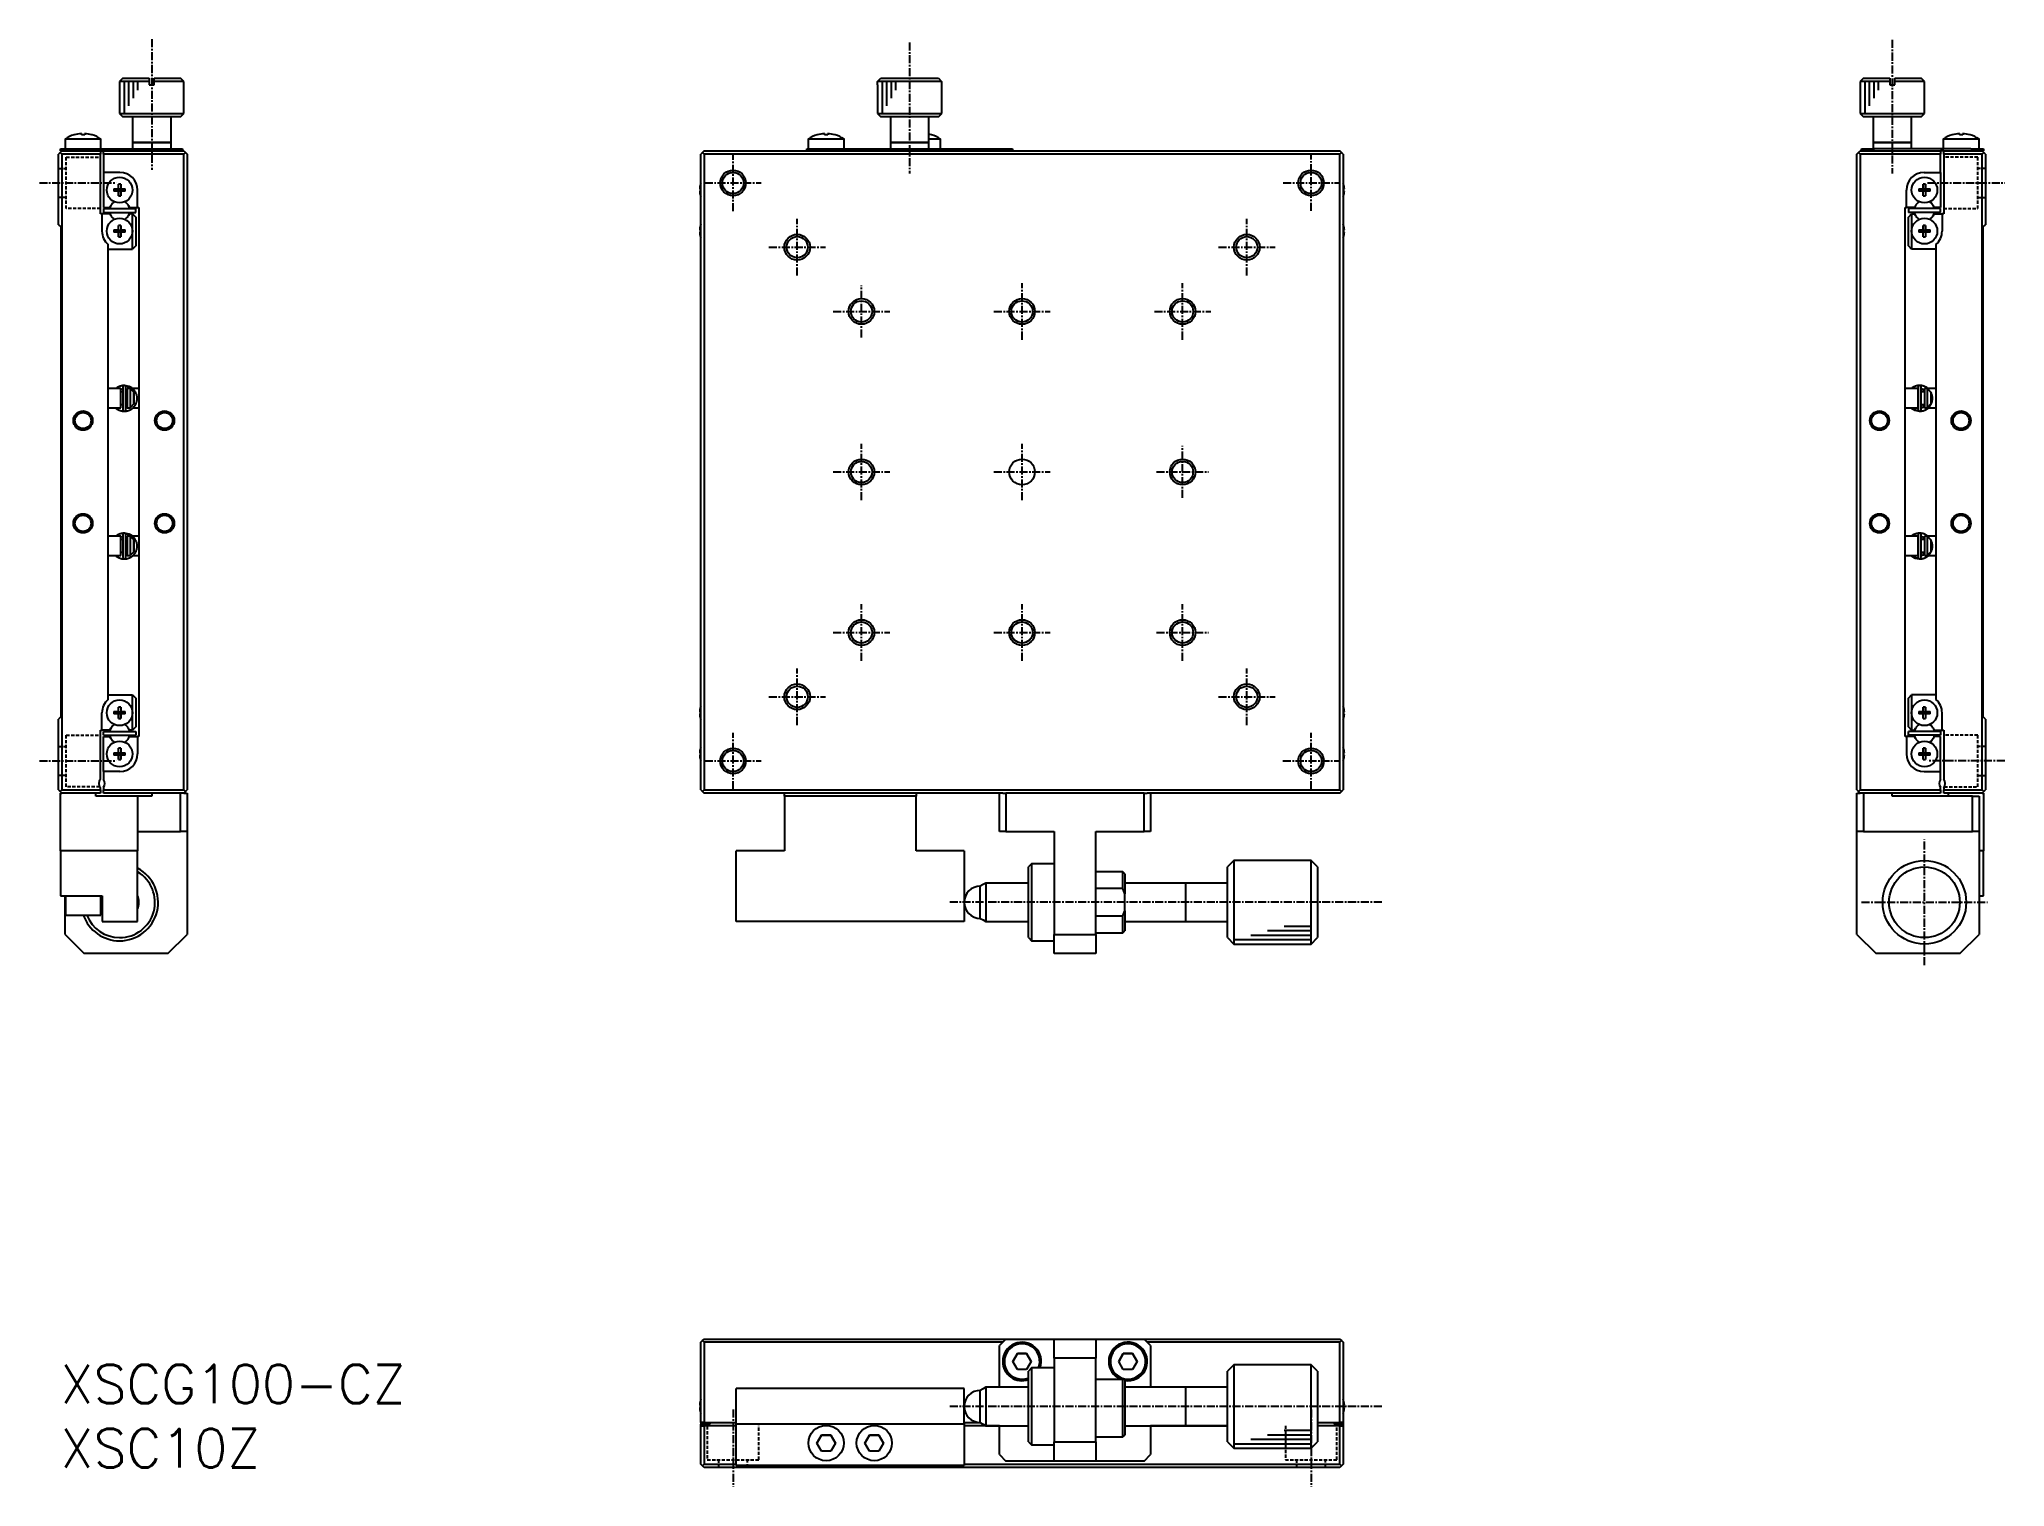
# Model space of a CAD drawing. Extents: x 1584 to 1890, y 19 to 245.
import ezdxf

# ---------------------------------------------------------------- set-up
doc = ezdxf.new("R2010")
doc.units = 0
doc.linetypes.add('CENTER', pattern=[2, 1.25, -0.25, 0.25, -0.25])
doc.linetypes.add('DASHED', pattern=[0.75, 0.5, -0.25])
doc.layers.get('0').update_dxf_attribs({"linetype": 'CONTINUOUS'})
doc.layers.add('CENTER', color=1, linetype='CENTER')
doc.styles.get("Standard").update_dxf_attribs({"font": 'TXT', "bigfont": 'BIGFONT'})

msp = doc.modelspace()

# ---------------------------------------------------------------- texts
at = {"color": 7, "linetype": 'CONTINUOUS'}
for s, p in [('XSCG100-CZ', (1587.38, 32.2)), ('XSC10Z', (1587.38, 22.2))]:
    msp.add_text(s, height=6, dxfattribs=at).set_placement(p)

# ---------------------------------------------------------------- linework, layer by layer
at = {"color": 7, "linetype": 'CONTINUOUS'}
for p, q in [((1597.08, 238.5), (1596.58, 238)), ((1596.58, 238), (1596.58, 233)), ((1601.18, 238), (1596.58, 238)), ((1597.08, 238.5), (1601.18, 238.5)), ((1601.18, 238.5), (1601.18, 238)), ((1601.18, 238), (1601.18, 237.5)), ((1601.18, 237.5), (1601.98, 237.5)), ((1601.98, 238), (1601.98, 238.5)), ((1601.98, 238.5), (1606.08, 238.5)), ((1601.98, 237.5), (1601.98, 238)), ((1606.58, 238), (1601.98, 238)), ((1606.58, 238), (1606.08, 238.5)), ((1606.58, 233), (1606.58, 238)), ((1714.58, 237.5), (1714.58, 233)), ((1714.58, 237.5), (1714.59, 237.5)), ((1714.58, 237.5), (1714.59, 237.5)), ((1714.59, 238), (1715.09, 238.5)), ((1714.59, 237.5), (1714.59, 238)), ((1724.56, 238), (1714.59, 238)), ((1715.09, 238.5), (1724.06, 238.5)), ((1715.09, 238.5), (1724.06, 238.5)), ((1724.06, 238.5), (1724.56, 238)), ((1724.56, 238), (1724.56, 237.5)), ((1724.56, 237.5), (1724.58, 237.5)), ((1724.56, 237.5), (1724.58, 237.5)), ((1724.58, 233), (1724.58, 237.5)), ((1868.08, 238.5), (1867.58, 238)), ((1867.58, 238), (1867.58, 233)), ((1872.18, 238), (1867.58, 238)), ((1868.08, 238.5), (1872.18, 238.5)), ((1872.18, 238.5), (1872.18, 238)), ((1872.18, 238), (1872.18, 237.5)), ((1872.18, 237.5), (1872.98, 237.5)), ((1872.98, 238), (1872.98, 238.5)), ((1872.98, 238.5), (1877.08, 238.5)), ((1872.98, 237.5), (1872.98, 238)), ((1877.58, 238), (1872.98, 238)), ((1877.58, 238), (1877.08, 238.5)), ((1877.58, 233), (1877.58, 238)), ((1596.58, 233), (1597.08, 232.5)), ((1596.58, 233), (1606.58, 233)), ((1606.08, 232.5), (1606.58, 233)), ((1714.58, 233), (1715.08, 232.5)), ((1714.58, 233), (1724.58, 233)), ((1724.08, 232.5), (1724.58, 233)), ((1867.58, 233), (1868.08, 232.5)), ((1867.58, 233), (1872.58, 233)), ((1872.58, 233), (1877.58, 233)), ((1877.08, 232.5), (1877.58, 233)), ((1589.48, 229.7), (1589.47, 229.7)), ((1590.62, 229.7), (1590.62, 229.89)), ((1591.14, 229.89), (1591.14, 229.7)), ((1592.28, 229.7), (1592.27, 229.7)), ((1606.08, 232.5), (1597.08, 232.5)), ((1598.58, 232.5), (1598.58, 228.5)), ((1604.58, 228.5), (1604.58, 232.5)), ((1705.18, 229.7), (1705.17, 229.7)), ((1705.18, 229.7), (1705.17, 229.7)), ((1706.32, 229.7), (1706.32, 229.89)), ((1706.84, 229.89), (1706.84, 229.7)), ((1707.98, 229.7), (1707.97, 229.7)), ((1707.98, 229.7), (1707.97, 229.7)), ((1724.08, 232.5), (1715.08, 232.5)), ((1716.58, 232.5), (1716.58, 228.5)), ((1722.58, 228.5), (1722.58, 232.5)), ((1722.98, 229.7), (1722.97, 229.7)), ((1722.98, 229.7), (1722.97, 229.7)), ((1872.58, 232.5), (1868.08, 232.5)), ((1869.58, 232.5), (1869.58, 228.5)), ((1877.08, 232.5), (1872.58, 232.5)), ((1875.58, 228.5), (1875.58, 232.5)), ((1881.88, 229.7), (1881.87, 229.7)), ((1883.02, 229.7), (1883.02, 229.89)), ((1883.54, 229.89), (1883.54, 229.7)), ((1884.68, 229.7), (1884.67, 229.7)), ((1587.33, 226.95), (1587.08, 226.7)), ((1587.08, 215.7), (1587.08, 226.7)), ((1587.33, 226.95), (1587.58, 227.2)), ((1587.58, 226.7), (1587.33, 226.95)), ((1587.38, 227.5), (1589.38, 227.5)), ((1587.38, 227.2), (1587.38, 227.5)), ((1587.58, 227.2), (1587.38, 227.2)), ((1587.58, 227.2), (1593.58, 227.2)), ((1593.58, 226.7), (1587.58, 226.7)), ((1587.58, 226.7), (1587.58, 127.7)), ((1588.08, 229.05), (1588.08, 227.5)), ((1588.08, 229.05), (1593.68, 229.05)), ((1589.38, 227.5), (1589.63, 227.5)), ((1589.63, 227.5), (1592.13, 227.5)), ((1592.13, 227.5), (1604.38, 227.5)), ((1593.58, 227.2), (1593.58, 226.7)), ((1593.58, 227.2), (1594.08, 227.2)), ((1593.58, 217.4), (1593.58, 226.7)), ((1593.68, 227.5), (1593.68, 229.05)), ((1594.08, 226.7), (1594.08, 227.2)), ((1594.08, 227.2), (1606.58, 227.2)), ((1594.08, 226.7), (1594.08, 223.85)), ((1606.58, 226.7), (1594.08, 226.7)), ((1598.58, 228.5), (1598.58, 227.5)), ((1604.58, 228.5), (1598.58, 228.5)), ((1598.58, 228.5), (1604.58, 228.5)), ((1604.38, 227.5), (1606.38, 227.5)), ((1604.58, 227.5), (1604.58, 228.5)), ((1606.38, 227.5), (1606.38, 227.2)), ((1606.58, 227.2), (1606.83, 226.95)), ((1606.83, 226.95), (1606.58, 226.7)), ((1606.58, 127.7), (1606.58, 226.7)), ((1606.83, 226.95), (1607.08, 226.7)), ((1607.08, 226.7), (1607.08, 127.7)), ((1687.33, 226.95), (1687.08, 226.7)), ((1687.08, 127.7), (1687.08, 226.7)), ((1687.58, 227.2), (1687.33, 226.95)), ((1687.33, 226.95), (1687.58, 226.7)), ((1687.58, 227.2), (1786.58, 227.2)), ((1687.58, 226.7), (1687.58, 127.7)), ((1786.58, 226.7), (1687.58, 226.7)), ((1703.58, 227.5), (1705.58, 227.5)), ((1703.58, 227.2), (1703.58, 227.5)), ((1703.78, 229.05), (1703.78, 227.5)), ((1703.78, 229.05), (1706.58, 229.05)), ((1705.58, 227.5), (1707.83, 227.5)), ((1706.58, 229.05), (1709.38, 229.05)), ((1707.83, 227.5), (1720.33, 227.5)), ((1709.38, 227.5), (1709.38, 229.05)), ((1716.58, 228.5), (1716.58, 227.5)), ((1719.58, 228.5), (1716.58, 228.5)), ((1716.58, 228.5), (1719.58, 228.5)), ((1722.58, 228.5), (1719.58, 228.5)), ((1719.58, 228.5), (1722.58, 228.5)), ((1720.33, 227.5), (1722.83, 227.5)), ((1722.58, 229.05), (1724.38, 229.05)), ((1722.58, 227.5), (1722.58, 228.5)), ((1722.83, 227.5), (1733.58, 227.5)), ((1724.38, 227.5), (1724.38, 229.05)), ((1733.58, 227.5), (1735.58, 227.5)), ((1735.58, 227.5), (1735.58, 227.2)), ((1786.83, 226.95), (1786.58, 227.2)), ((1786.58, 226.7), (1786.83, 226.95)), ((1786.58, 127.7), (1786.58, 226.7)), ((1787.08, 226.7), (1786.83, 226.95)), ((1787.08, 226.7), (1787.08, 127.7)), ((1867.08, 226.7), (1867.33, 226.95)), ((1867.08, 127.7), (1867.08, 226.7)), ((1867.33, 226.95), (1867.58, 227.2)), ((1867.58, 226.7), (1867.33, 226.95)), ((1867.58, 227.2), (1880.08, 227.2)), ((1880.08, 226.7), (1867.58, 226.7)), ((1867.58, 226.7), (1867.58, 127.7)), ((1867.78, 227.5), (1869.78, 227.5)), ((1867.78, 227.2), (1867.78, 227.5)), ((1869.58, 228.5), (1869.58, 227.5)), ((1872.58, 228.5), (1869.58, 228.5)), ((1869.58, 228.5), (1872.58, 228.5)), ((1882.03, 227.5), (1869.78, 227.5)), ((1875.58, 228.5), (1872.58, 228.5)), ((1872.58, 228.5), (1875.58, 228.5)), ((1875.58, 227.5), (1875.58, 228.5)), ((1880.08, 227.2), (1880.08, 226.7)), ((1880.58, 227.2), (1880.08, 227.2)), ((1880.08, 223.85), (1880.08, 226.7)), ((1880.48, 229.05), (1880.48, 227.5)), ((1880.48, 229.05), (1886.08, 229.05)), ((1880.58, 226.7), (1880.58, 227.2)), ((1880.58, 227.2), (1886.58, 227.2)), ((1886.58, 226.7), (1880.58, 226.7)), ((1880.58, 226.7), (1880.58, 217.4)), ((1884.53, 227.5), (1882.03, 227.5)), ((1884.78, 227.5), (1884.53, 227.5)), ((1884.78, 227.5), (1886.78, 227.5)), ((1886.08, 227.5), (1886.08, 229.05)), ((1886.58, 227.2), (1886.83, 226.95)), ((1886.78, 227.2), (1886.58, 227.2)), ((1886.83, 226.95), (1886.58, 226.7)), ((1886.58, 127.7), (1886.58, 226.7)), ((1886.78, 227.5), (1886.78, 227.2)), ((1887.08, 226.7), (1886.83, 226.95)), ((1887.08, 226.7), (1887.08, 215.7)), ((1594.08, 223.85), (1594.08, 218.4)), ((1596.63, 223.85), (1594.08, 223.85)), ((1877.53, 223.85), (1880.08, 223.85)), ((1880.08, 223.85), (1880.08, 218.4)), ((1595.69, 221.28), (1596.4, 221.28)), ((1596.4, 220.92), (1595.69, 220.92)), ((1596.4, 221.28), (1596.4, 221.99)), ((1596.41, 221.27), (1596.4, 221.28)), ((1596.41, 220.93), (1596.4, 220.92)), ((1596.4, 220.22), (1596.4, 220.92)), ((1596.41, 221.27), (1596.75, 221.27)), ((1596.41, 220.93), (1596.41, 221.27)), ((1596.75, 220.93), (1596.41, 220.93)), ((1596.75, 221.27), (1596.76, 221.28)), ((1596.75, 221.27), (1596.75, 220.93)), ((1596.75, 220.93), (1596.76, 220.92)), ((1596.76, 221.99), (1596.76, 221.28)), ((1596.76, 221.99), (1596.76, 221.28)), ((1596.76, 221.28), (1597.46, 221.28)), ((1596.76, 220.22), (1596.76, 220.92)), ((1597.46, 220.92), (1596.76, 220.92)), ((1596.76, 220.92), (1596.76, 220.22)), ((1599.38, 218.4), (1599.38, 221.1)), ((1686.89, 221.28), (1687.01, 221.28)), ((1687.01, 220.92), (1686.89, 220.92)), ((1687, 221.99), (1687.01, 221.99)), ((1687, 221.99), (1687.01, 221.99)), ((1787.15, 221.99), (1787.15, 221.99)), ((1787.15, 221.99), (1787.15, 221.99)), ((1787.15, 221.28), (1787.27, 221.28)), ((1787.27, 220.92), (1787.15, 220.92)), ((1874.78, 218.4), (1874.78, 221.1)), ((1876.69, 221.28), (1877.4, 221.28)), ((1877.4, 220.92), (1876.69, 220.92)), ((1877.4, 221.99), (1877.4, 221.28)), ((1877.4, 221.28), (1877.4, 221.99)), ((1877.41, 221.27), (1877.4, 221.28)), ((1877.41, 220.93), (1877.4, 220.92)), ((1877.4, 220.22), (1877.4, 220.92)), ((1877.4, 220.22), (1877.4, 220.92)), ((1877.41, 220.93), (1877.41, 221.27)), ((1877.41, 221.27), (1877.75, 221.27)), ((1877.75, 220.93), (1877.41, 220.93)), ((1877.75, 221.27), (1877.76, 221.28)), ((1877.75, 221.27), (1877.75, 220.93)), ((1877.75, 220.93), (1877.76, 220.92)), ((1877.76, 221.99), (1877.76, 221.28)), ((1877.76, 221.28), (1878.46, 221.28)), ((1878.46, 220.92), (1877.76, 220.92)), ((1877.76, 220.92), (1877.76, 220.22)), ((1593.83, 217.4), (1593.58, 217.4)), ((1595.03, 217.4), (1593.83, 217.4)), ((1593.83, 217.4), (1593.83, 214.7)), ((1594.08, 218.4), (1595.03, 218.4)), ((1594.08, 218.2), (1594.08, 217.6)), ((1594.08, 218.2), (1599.08, 218.2)), ((1594.08, 217.6), (1599.08, 217.6)), ((1595.03, 218.4), (1595.2, 218.7)), ((1595.2, 217.11), (1595.03, 217.4)), ((1597.95, 218.7), (1598.12, 218.4)), ((1598.12, 217.4), (1597.95, 217.11)), ((1598.12, 218.4), (1599.38, 218.4)), ((1598.58, 217.4), (1598.12, 217.4)), ((1598.58, 217.4), (1599.08, 216.9)), ((1598.58, 214.7), (1598.58, 217.4)), ((1599.08, 217.6), (1599.08, 218.2)), ((1599.38, 218.4), (1599.58, 218.4)), ((1599.58, 218.4), (1599.58, 136)), ((1687.01, 220.22), (1687, 220.22)), ((1687.01, 220.22), (1687, 220.22)), ((1787.15, 220.22), (1787.15, 220.22)), ((1787.15, 220.22), (1787.15, 220.22)), ((1874.58, 218.4), (1874.78, 218.4)), ((1874.58, 136), (1874.58, 218.4)), ((1876.03, 218.4), (1874.78, 218.4)), ((1880.08, 218.2), (1875.08, 218.2)), ((1875.08, 218.2), (1875.08, 217.6)), ((1880.08, 217.6), (1875.08, 217.6)), ((1875.08, 216.9), (1875.58, 217.4)), ((1875.58, 217.4), (1876.03, 217.4)), ((1875.58, 217.4), (1875.58, 214.7)), ((1876.2, 218.7), (1876.03, 218.4)), ((1876.03, 217.4), (1876.2, 217.11)), ((1879.12, 218.4), (1878.95, 218.7)), ((1878.95, 217.11), (1879.12, 217.4)), ((1880.08, 218.4), (1879.12, 218.4)), ((1879.12, 217.4), (1880.33, 217.4)), ((1880.08, 217.6), (1880.08, 218.2)), ((1880.58, 217.4), (1880.33, 217.4)), ((1880.33, 217.4), (1880.33, 214.7)), ((1587.08, 215.7), (1587.43, 215.35)), ((1587.43, 215.35), (1587.43, 139.05)), ((1595.69, 214.88), (1596.4, 214.88)), ((1596.4, 214.52), (1595.69, 214.52)), ((1596.4, 214.88), (1596.4, 215.59)), ((1596.41, 214.87), (1596.4, 214.88)), ((1596.41, 214.53), (1596.4, 214.52)), ((1596.4, 213.82), (1596.4, 214.52)), ((1596.41, 214.87), (1596.75, 214.87)), ((1596.41, 214.53), (1596.41, 214.87)), ((1596.75, 214.53), (1596.41, 214.53)), ((1596.75, 214.87), (1596.76, 214.88)), ((1596.75, 214.87), (1596.75, 214.53)), ((1596.75, 214.53), (1596.76, 214.52)), ((1596.76, 215.59), (1596.76, 214.88)), ((1596.76, 215.59), (1596.76, 214.88)), ((1596.76, 214.88), (1597.46, 214.88)), ((1596.76, 213.82), (1596.76, 214.52)), ((1597.46, 214.52), (1596.76, 214.52)), ((1596.76, 214.52), (1596.76, 213.82)), ((1598.58, 211.9), (1598.58, 214.7)), ((1599.08, 216.9), (1599.08, 212.4)), ((1686.89, 214.88), (1687.01, 214.88)), ((1687.01, 214.52), (1686.89, 214.52)), ((1687, 215.59), (1687.01, 215.59)), ((1687, 215.59), (1687.01, 215.59)), ((1787.15, 215.59), (1787.15, 215.59)), ((1787.15, 215.59), (1787.15, 215.59)), ((1787.15, 214.88), (1787.27, 214.88)), ((1787.27, 214.52), (1787.15, 214.52)), ((1875.08, 212.4), (1875.08, 216.9)), ((1875.58, 214.7), (1875.58, 211.9)), ((1876.69, 214.88), (1877.4, 214.88)), ((1877.4, 214.52), (1876.69, 214.52)), ((1877.4, 215.59), (1877.4, 214.88)), ((1877.4, 214.88), (1877.4, 215.59)), ((1877.41, 214.87), (1877.4, 214.88)), ((1877.41, 214.53), (1877.4, 214.52)), ((1877.4, 213.82), (1877.4, 214.52)), ((1877.4, 213.82), (1877.4, 214.52)), ((1877.41, 214.53), (1877.41, 214.87)), ((1877.41, 214.87), (1877.75, 214.87)), ((1877.75, 214.53), (1877.41, 214.53)), ((1877.75, 214.87), (1877.76, 214.88)), ((1877.75, 214.87), (1877.75, 214.53)), ((1877.75, 214.53), (1877.76, 214.52)), ((1877.76, 215.59), (1877.76, 214.88)), ((1877.76, 214.88), (1878.46, 214.88)), ((1878.46, 214.52), (1877.76, 214.52)), ((1877.76, 214.52), (1877.76, 213.82)), ((1886.73, 215.35), (1887.08, 215.7)), ((1886.73, 139.05), (1886.73, 215.35)), ((1594.78, 189.78), (1594.78, 212.63)), ((1594.78, 211.9), (1598.58, 211.9)), ((1599.08, 212.4), (1598.58, 211.9)), ((1687.01, 213.82), (1687, 213.82)), ((1687.01, 213.82), (1687, 213.82)), ((1787.15, 213.82), (1787.15, 213.82)), ((1787.15, 213.82), (1787.15, 213.82)), ((1875.58, 211.9), (1875.08, 212.4)), ((1879.38, 211.9), (1875.58, 211.9)), ((1879.38, 212.63), (1879.38, 189.78)), ((1596.78, 190.2), (1594.78, 190.2)), ((1594.78, 187.63), (1594.78, 189.78)), ((1596.78, 190.11), (1597.1, 190.2)), ((1596.78, 189.7), (1596.78, 190.2)), ((1596.78, 187.2), (1596.78, 190.2)), ((1597.1, 190.44), (1597.1, 186.89)), ((1598.05, 190.52), (1597.34, 190.66)), ((1598.1, 190.51), (1597.54, 190.5)), ((1597.55, 186.89), (1597.55, 190.44)), ((1597.55, 189.84), (1597.78, 190.11)), ((1597.58, 189.96), (1597.58, 189.7)), ((1598.28, 190.2), (1597.78, 190.2)), ((1597.78, 190.2), (1597.78, 187.2)), ((1598.03, 190.26), (1598, 190.2)), ((1598.11, 190.5), (1598.03, 190.26)), ((1598.11, 190.5), (1598.05, 190.52)), ((1598.18, 190.47), (1598.11, 190.5)), ((1598.28, 190.15), (1598.28, 190.2)), ((1598.28, 190.15), (1598.78, 189.62)), ((1598.28, 187.26), (1598.28, 190.15)), ((1599.58, 190.2), (1598.59, 190.2)), ((1876.58, 190.2), (1874.58, 190.2)), ((1876.09, 190.52), (1876.05, 190.51)), ((1876.05, 190.51), (1876.05, 190.51)), ((1876.09, 190.52), (1876.09, 190.52)), ((1876.09, 190.52), (1876.09, 190.52)), ((1876.09, 190.52), (1876.09, 190.52)), ((1876.09, 190.52), (1876.09, 190.52)), ((1876.1, 190.52), (1876.09, 190.52)), ((1876.1, 190.53), (1876.1, 190.52)), ((1876.11, 190.53), (1876.1, 190.53)), ((1876.1, 190.52), (1876.1, 190.52)), ((1876.1, 190.52), (1876.1, 190.52)), ((1876.1, 190.52), (1876.1, 190.52)), ((1876.1, 190.52), (1876.1, 190.52)), ((1876.11, 190.53), (1876.11, 190.53)), ((1876.11, 190.53), (1876.11, 190.53)), ((1876.58, 190.19), (1876.61, 190.2)), ((1876.58, 187.2), (1876.58, 190.2)), ((1876.58, 189.96), (1876.61, 189.84)), ((1876.61, 190.44), (1876.61, 186.89)), ((1877.06, 186.89), (1877.06, 190.44)), ((1877.06, 190.2), (1877.58, 190.02)), ((1877.38, 190.12), (1877.38, 189.7)), ((1878.08, 190.2), (1877.58, 190.2)), ((1877.58, 190.2), (1877.58, 187.2)), ((1878.58, 189.63), (1878.08, 190.22)), ((1878.08, 190.15), (1878.08, 190.2)), ((1878.08, 190.15), (1878.58, 189.62)), ((1878.08, 187.26), (1878.08, 190.15)), ((1879.38, 190.2), (1878.1, 190.2)), ((1879.38, 189.78), (1879.38, 187.63)), ((1594.78, 166.78), (1594.78, 187.63)), ((1594.78, 187.2), (1596.78, 187.2)), ((1597.1, 189.7), (1596.78, 189.7)), ((1596.78, 187.7), (1596.78, 189.7)), ((1596.78, 187.7), (1596.78, 189.7)), ((1596.78, 187.7), (1597.1, 187.7)), ((1596.78, 187.2), (1596.78, 187.7)), ((1597.78, 189.7), (1597.55, 189.7)), ((1597.55, 187.7), (1597.78, 187.7)), ((1597.78, 187.22), (1597.55, 187.49)), ((1597.84, 187.2), (1597.55, 187.13)), ((1597.58, 187.7), (1597.58, 187.36)), ((1597.78, 187.2), (1598.28, 187.2)), ((1598.05, 186.8), (1598.1, 186.82)), ((1598.11, 186.82), (1598.11, 186.83)), ((1598.78, 187.79), (1598.28, 187.26)), ((1598.28, 187.2), (1598.28, 187.26)), ((1598.69, 187.2), (1599.58, 187.2)), ((1598.78, 187.79), (1598.78, 189.62)), ((1598.78, 189.62), (1598.78, 187.79)), ((1598.78, 189.2), (1598.78, 188.13)), ((1874.58, 187.2), (1876.58, 187.2)), ((1875.46, 187.2), (1876.1, 186.8)), ((1875.8, 187.2), (1875.83, 187.19)), ((1875.97, 187.11), (1875.87, 187.2)), ((1876.05, 186.82), (1876.13, 187.08)), ((1876.05, 186.82), (1876.62, 186.82)), ((1876.1, 186.8), (1876.81, 186.66)), ((1876.13, 187.08), (1876.19, 187.2)), ((1876.61, 189.7), (1876.58, 189.7)), ((1876.58, 187.7), (1876.61, 187.7)), ((1876.61, 187.49), (1876.58, 187.36)), ((1877.58, 189.7), (1877.06, 189.7)), ((1877.06, 187.7), (1877.58, 187.7)), ((1877.58, 187.3), (1877.06, 187.13)), ((1877.38, 187.7), (1877.38, 187.2)), ((1877.58, 187.2), (1878.08, 187.2)), ((1878.58, 187.79), (1878.08, 187.26)), ((1878.08, 187.2), (1878.08, 187.26)), ((1878.2, 187.2), (1879.38, 187.2)), ((1878.59, 189.62), (1878.58, 189.63)), ((1878.58, 189.62), (1878.58, 187.79)), ((1879.38, 187.63), (1879.38, 166.78)), ((1596.78, 167.2), (1594.78, 167.2)), ((1594.78, 164.63), (1594.78, 166.78)), ((1596.78, 167.11), (1597.1, 167.2)), ((1596.78, 166.7), (1596.78, 167.2)), ((1596.78, 164.2), (1596.78, 167.2)), ((1597.1, 166.7), (1596.78, 166.7)), ((1596.78, 164.7), (1596.78, 166.7)), ((1596.78, 164.7), (1596.78, 166.7)), ((1597.1, 167.44), (1597.1, 163.89)), ((1598.05, 167.52), (1597.34, 167.66)), ((1598.1, 167.51), (1597.54, 167.5)), ((1597.55, 163.89), (1597.55, 167.44)), ((1597.55, 166.84), (1597.78, 167.11)), ((1597.78, 166.7), (1597.55, 166.7)), ((1597.58, 166.96), (1597.58, 166.7)), ((1598.28, 167.2), (1597.78, 167.2)), ((1597.78, 167.2), (1597.78, 164.2)), ((1598.03, 167.26), (1598, 167.2)), ((1598.11, 167.5), (1598.03, 167.26)), ((1598.1, 167.5), (1598.05, 167.52)), ((1598.18, 167.47), (1598.1, 167.5)), ((1598.28, 167.15), (1598.28, 167.2)), ((1598.28, 167.15), (1598.78, 166.62)), ((1598.28, 164.26), (1598.28, 167.15)), ((1599.58, 167.2), (1598.59, 167.2)), ((1598.78, 164.79), (1598.78, 166.62)), ((1598.78, 166.62), (1598.78, 164.79)), ((1598.78, 166.2), (1598.78, 165.13)), ((1876.58, 167.2), (1874.58, 167.2)), ((1876.09, 167.52), (1876.05, 167.51)), ((1876.05, 167.51), (1876.05, 167.51)), ((1876.09, 167.52), (1876.09, 167.52)), ((1876.09, 167.52), (1876.09, 167.52)), ((1876.09, 167.52), (1876.09, 167.52)), ((1876.09, 167.52), (1876.09, 167.52)), ((1876.1, 167.52), (1876.09, 167.52)), ((1876.1, 167.53), (1876.1, 167.52)), ((1876.11, 167.53), (1876.1, 167.53)), ((1876.1, 167.52), (1876.1, 167.52)), ((1876.1, 167.52), (1876.1, 167.52)), ((1876.1, 167.52), (1876.1, 167.52)), ((1876.1, 167.52), (1876.1, 167.52)), ((1876.11, 167.53), (1876.11, 167.53)), ((1876.11, 167.53), (1876.11, 167.53)), ((1876.58, 167.19), (1876.61, 167.2)), ((1876.58, 164.2), (1876.58, 167.2)), ((1876.58, 166.96), (1876.61, 166.84)), ((1876.61, 166.7), (1876.58, 166.7)), ((1876.61, 167.44), (1876.61, 163.89)), ((1877.06, 163.89), (1877.06, 167.44)), ((1877.06, 167.2), (1877.58, 167.02)), ((1877.58, 166.7), (1877.06, 166.7)), ((1877.38, 167.12), (1877.38, 166.7)), ((1878.08, 167.2), (1877.58, 167.2)), ((1877.58, 167.2), (1877.58, 164.2)), ((1878.58, 166.63), (1878.08, 167.22)), ((1878.08, 167.15), (1878.08, 167.2)), ((1878.08, 167.15), (1878.58, 166.62)), ((1878.08, 164.26), (1878.08, 167.15)), ((1879.38, 167.2), (1878.1, 167.2)), ((1878.59, 166.62), (1878.58, 166.63)), ((1878.58, 166.62), (1878.58, 164.79)), ((1879.38, 166.78), (1879.38, 164.63)), ((1594.78, 141.78), (1594.78, 164.63)), ((1594.78, 164.2), (1596.78, 164.2)), ((1596.78, 164.7), (1597.1, 164.7)), ((1596.78, 164.2), (1596.78, 164.7)), ((1597.55, 164.7), (1597.78, 164.7)), ((1597.78, 164.22), (1597.55, 164.49)), ((1597.84, 164.2), (1597.55, 164.13)), ((1597.58, 164.7), (1597.58, 164.36)), ((1597.78, 164.2), (1598.28, 164.2)), ((1598.05, 163.8), (1598.1, 163.82)), ((1598.11, 163.82), (1598.11, 163.83)), ((1598.78, 164.79), (1598.28, 164.26)), ((1598.28, 164.2), (1598.28, 164.26)), ((1598.69, 164.2), (1599.58, 164.2)), ((1874.58, 164.2), (1876.58, 164.2)), ((1875.46, 164.2), (1876.04, 163.83)), ((1875.8, 164.2), (1875.83, 164.19)), ((1875.97, 164.11), (1875.88, 164.2)), ((1876.04, 163.83), (1876.1, 163.8)), ((1876.05, 163.82), (1876.13, 164.08)), ((1876.05, 163.82), (1876.62, 163.82)), ((1876.1, 163.8), (1876.81, 163.66)), ((1876.13, 164.08), (1876.19, 164.2)), ((1876.58, 164.7), (1876.61, 164.7)), ((1876.61, 164.49), (1876.58, 164.36)), ((1877.06, 164.7), (1877.58, 164.7)), ((1877.58, 164.3), (1877.06, 164.13)), ((1877.38, 164.7), (1877.38, 164.2)), ((1877.58, 164.2), (1878.08, 164.2)), ((1878.58, 164.79), (1878.08, 164.26)), ((1878.08, 164.2), (1878.08, 164.26)), ((1878.2, 164.2), (1879.38, 164.2)), ((1879.38, 164.63), (1879.38, 141.78)), ((1594.78, 142.5), (1598.58, 142.5)), ((1598.58, 142.5), (1599.08, 142)), ((1598.58, 139.7), (1598.58, 142.5)), ((1599.08, 142), (1599.08, 137.5)), ((1875.08, 142), (1875.58, 142.5)), ((1875.08, 137.5), (1875.08, 142)), ((1879.38, 142.5), (1875.58, 142.5)), ((1875.58, 142.5), (1875.58, 139.7)), ((1587.43, 139.05), (1587.08, 138.7)), ((1587.08, 127.7), (1587.08, 138.7)), ((1593.83, 137), (1593.83, 139.7)), ((1595.69, 139.88), (1596.4, 139.88)), ((1596.4, 139.52), (1595.69, 139.52)), ((1596.4, 139.88), (1596.4, 140.59)), ((1596.41, 139.87), (1596.4, 139.88)), ((1596.41, 139.53), (1596.4, 139.52)), ((1596.4, 138.82), (1596.4, 139.52)), ((1596.41, 139.87), (1596.75, 139.87)), ((1596.41, 139.53), (1596.41, 139.87)), ((1596.75, 139.53), (1596.41, 139.53)), ((1596.75, 139.87), (1596.76, 139.88)), ((1596.75, 139.87), (1596.75, 139.53)), ((1596.75, 139.53), (1596.76, 139.52)), ((1596.76, 140.59), (1596.76, 139.88)), ((1596.76, 140.59), (1596.76, 139.88)), ((1596.76, 139.88), (1597.46, 139.88)), ((1596.76, 138.82), (1596.76, 139.52)), ((1597.46, 139.52), (1596.76, 139.52)), ((1596.76, 139.52), (1596.76, 138.82)), ((1598.58, 137), (1598.58, 139.7)), ((1686.89, 139.88), (1687.01, 139.88)), ((1687.01, 139.52), (1686.89, 139.52)), ((1687, 140.59), (1687.01, 140.59)), ((1687, 140.59), (1687.01, 140.59)), ((1687.01, 138.82), (1687, 138.82)), ((1687.01, 138.82), (1687, 138.82)), ((1787.15, 140.59), (1787.15, 140.59)), ((1787.15, 140.59), (1787.15, 140.59)), ((1787.15, 139.88), (1787.27, 139.88)), ((1787.27, 139.52), (1787.15, 139.52)), ((1787.15, 138.82), (1787.15, 138.82)), ((1787.15, 138.82), (1787.15, 138.82)), ((1875.58, 139.7), (1875.58, 137)), ((1876.69, 139.88), (1877.4, 139.88)), ((1877.4, 139.52), (1876.69, 139.52)), ((1877.4, 140.59), (1877.4, 139.88)), ((1877.4, 139.88), (1877.4, 140.59)), ((1877.41, 139.87), (1877.4, 139.88)), ((1877.41, 139.53), (1877.4, 139.52)), ((1877.4, 138.82), (1877.4, 139.52)), ((1877.4, 138.82), (1877.4, 139.52)), ((1877.41, 139.53), (1877.41, 139.87)), ((1877.41, 139.87), (1877.75, 139.87)), ((1877.75, 139.53), (1877.41, 139.53)), ((1877.75, 139.87), (1877.76, 139.88)), ((1877.75, 139.87), (1877.75, 139.53)), ((1877.75, 139.53), (1877.76, 139.52)), ((1877.76, 140.59), (1877.76, 139.88)), ((1877.76, 139.88), (1878.46, 139.88)), ((1878.46, 139.52), (1877.76, 139.52)), ((1877.76, 139.52), (1877.76, 138.82)), ((1880.33, 137), (1880.33, 139.7)), ((1887.08, 138.7), (1886.73, 139.05)), ((1887.08, 138.7), (1887.08, 127.7)), ((1593.58, 129.37), (1593.58, 137)), ((1593.58, 137), (1593.83, 137)), ((1595.03, 137), (1593.83, 137)), ((1594.08, 136.2), (1594.08, 136.8)), ((1594.08, 136.8), (1599.08, 136.8)), ((1594.08, 136.2), (1599.08, 136.2)), ((1594.08, 130.55), (1594.08, 136)), ((1594.08, 136), (1595.03, 136)), ((1595.2, 137.3), (1595.03, 137)), ((1595.03, 136), (1595.2, 135.71)), ((1598.12, 137), (1597.95, 137.3)), ((1597.95, 135.71), (1598.12, 136)), ((1598.58, 137), (1598.12, 137)), ((1598.12, 136), (1599.38, 136)), ((1599.08, 137.5), (1598.58, 137)), ((1599.08, 136.8), (1599.08, 136.2)), ((1599.38, 136), (1599.38, 133.3)), ((1599.58, 136), (1599.38, 136)), ((1874.78, 136), (1874.58, 136)), ((1876.03, 136), (1874.78, 136)), ((1874.78, 136), (1874.78, 133.3)), ((1875.58, 137), (1875.08, 137.5)), ((1880.08, 136.8), (1875.08, 136.8)), ((1875.08, 136.2), (1875.08, 136.8)), ((1880.08, 136.2), (1875.08, 136.2)), ((1875.58, 137), (1876.03, 137)), ((1876.03, 137), (1876.2, 137.3)), ((1876.2, 135.71), (1876.03, 136)), ((1878.95, 137.3), (1879.12, 137)), ((1879.12, 136), (1878.95, 135.71)), ((1879.12, 137), (1880.33, 137)), ((1880.08, 136), (1879.12, 136)), ((1880.08, 136.8), (1880.08, 136.2)), ((1880.08, 130.55), (1880.08, 136)), ((1880.33, 137), (1880.58, 137)), ((1880.58, 137), (1880.58, 129.37)), ((1595.69, 133.48), (1596.4, 133.48)), ((1596.4, 133.12), (1595.69, 133.12)), ((1596.4, 133.48), (1596.4, 134.19)), ((1596.41, 133.47), (1596.4, 133.48)), ((1596.41, 133.13), (1596.4, 133.12)), ((1596.4, 132.42), (1596.4, 133.12)), ((1596.41, 133.47), (1596.75, 133.47)), ((1596.41, 133.13), (1596.41, 133.47)), ((1596.75, 133.13), (1596.41, 133.13)), ((1596.75, 133.47), (1596.76, 133.48)), ((1596.75, 133.47), (1596.75, 133.13)), ((1596.75, 133.13), (1596.76, 133.12)), ((1596.76, 134.19), (1596.76, 133.48)), ((1596.76, 134.19), (1596.76, 133.48)), ((1596.76, 133.48), (1597.46, 133.48)), ((1596.76, 132.42), (1596.76, 133.12)), ((1597.46, 133.12), (1596.76, 133.12)), ((1596.76, 133.12), (1596.76, 132.42)), ((1686.89, 133.48), (1687.01, 133.48)), ((1687.01, 133.12), (1686.89, 133.12)), ((1687, 134.19), (1687.01, 134.19)), ((1687, 134.19), (1687.01, 134.19)), ((1687.01, 132.42), (1687, 132.42)), ((1687.01, 132.42), (1687, 132.42)), ((1787.15, 134.19), (1787.15, 134.19)), ((1787.15, 134.19), (1787.15, 134.19)), ((1787.15, 133.48), (1787.27, 133.48)), ((1787.27, 133.12), (1787.15, 133.12)), ((1787.15, 132.42), (1787.15, 132.42)), ((1787.15, 132.42), (1787.15, 132.42)), ((1876.69, 133.48), (1877.4, 133.48)), ((1877.4, 133.12), (1876.69, 133.12)), ((1877.4, 134.19), (1877.4, 133.48)), ((1877.4, 133.48), (1877.4, 134.19)), ((1877.41, 133.47), (1877.4, 133.48)), ((1877.41, 133.13), (1877.4, 133.12)), ((1877.4, 132.42), (1877.4, 133.12)), ((1877.4, 132.42), (1877.4, 133.12)), ((1877.41, 133.13), (1877.41, 133.47)), ((1877.41, 133.47), (1877.75, 133.47)), ((1877.75, 133.13), (1877.41, 133.13)), ((1877.75, 133.47), (1877.76, 133.48)), ((1877.75, 133.47), (1877.75, 133.13)), ((1877.75, 133.13), (1877.76, 133.12)), ((1877.76, 134.19), (1877.76, 133.48)), ((1877.76, 133.48), (1878.46, 133.48)), ((1878.46, 133.12), (1877.76, 133.12)), ((1877.76, 133.12), (1877.76, 132.42)), ((1596.63, 130.55), (1594.08, 130.55)), ((1594.08, 130.55), (1594.08, 129.3)), ((1877.53, 130.55), (1880.08, 130.55)), ((1880.08, 129.3), (1880.08, 130.55)), ((1587.08, 127.7), (1587.33, 127.45)), ((1587.33, 127.45), (1587.58, 127.7)), ((1587.58, 127.2), (1587.33, 127.45)), ((1587.38, 118.2), (1587.38, 127.2)), ((1587.38, 127.2), (1587.58, 127.2)), ((1587.58, 127.7), (1593.58, 127.7)), ((1593.58, 127.2), (1587.58, 127.2)), ((1592.88, 126.7), (1592.88, 127.2)), ((1599.38, 126.7), (1592.88, 126.7)), ((1593.58, 127.7), (1593.58, 128.04)), ((1593.58, 127.7), (1593.58, 127.2)), ((1594.08, 128.1), (1594.08, 127.7)), ((1594.08, 127.2), (1594.08, 127.7)), ((1594.08, 127.7), (1606.58, 127.7)), ((1606.58, 127.2), (1594.08, 127.2)), ((1601.58, 126.7), (1599.38, 126.7)), ((1599.38, 126.7), (1599.38, 118.2)), ((1601.58, 127.2), (1601.58, 126.7)), ((1606.08, 121.2), (1606.08, 127.2)), ((1606.58, 127.7), (1606.83, 127.45)), ((1606.83, 127.45), (1606.58, 127.2)), ((1606.58, 127.2), (1607.08, 127.2)), ((1606.83, 127.45), (1607.08, 127.7)), ((1607.08, 127.2), (1607.08, 121.2)), ((1687.08, 127.7), (1687.33, 127.45)), ((1687.33, 127.45), (1687.58, 127.7)), ((1687.33, 127.45), (1687.58, 127.2)), ((1687.58, 127.7), (1786.58, 127.7)), ((1734.08, 127.2), (1687.58, 127.2)), ((1700.08, 126.7), (1700.08, 127.2)), ((1720.58, 126.7), (1700.08, 126.7)), ((1700.08, 126.7), (1700.08, 118.2)), ((1720.58, 127.2), (1720.58, 126.7)), ((1720.58, 118.2), (1720.58, 126.7)), ((1733.58, 121.2), (1733.58, 127.2)), ((1734.08, 127.2), (1734.58, 127.2)), ((1756.08, 127.2), (1734.58, 127.2)), ((1734.58, 127.2), (1734.58, 121.2)), ((1756.08, 127.2), (1756.58, 127.2)), ((1756.08, 121.2), (1756.08, 127.2)), ((1786.58, 127.2), (1756.58, 127.2)), ((1757.08, 127.2), (1757.08, 121.2)), ((1786.58, 127.7), (1786.83, 127.45)), ((1786.58, 127.2), (1786.83, 127.45)), ((1786.83, 127.45), (1787.08, 127.7)), ((1867.08, 127.7), (1867.33, 127.45)), ((1867.08, 127.2), (1867.58, 127.2)), ((1867.08, 121.2), (1867.08, 127.2)), ((1867.33, 127.45), (1867.58, 127.7)), ((1867.58, 127.2), (1867.33, 127.45)), ((1867.58, 127.7), (1880.08, 127.7)), ((1880.08, 127.2), (1867.58, 127.2)), ((1868.08, 127.2), (1868.08, 121.2)), ((1872.58, 126.7), (1872.58, 127.2)), ((1885.08, 126.7), (1872.58, 126.7)), ((1880.08, 127.7), (1880.08, 128.1)), ((1880.08, 127.7), (1880.08, 127.2)), ((1880.58, 128.04), (1880.58, 127.7)), ((1880.58, 127.2), (1880.58, 127.7)), ((1880.58, 127.7), (1886.58, 127.7)), ((1886.58, 127.2), (1880.58, 127.2)), ((1881.28, 127.2), (1881.28, 126.7)), ((1885.08, 126.7), (1886.08, 126.7)), ((1885.08, 121.2), (1885.08, 126.7)), ((1886.08, 126.7), (1886.08, 121.2)), ((1886.58, 127.7), (1886.83, 127.45)), ((1886.83, 127.45), (1886.58, 127.2)), ((1886.58, 127.2), (1886.78, 127.2)), ((1886.78, 127.2), (1886.78, 118.2)), ((1886.83, 127.45), (1887.08, 127.7)), ((1599.38, 121.2), (1606.08, 121.2)), ((1607.08, 121.2), (1606.08, 121.2)), ((1607.08, 121.2), (1607.08, 105.2)), ((1734.58, 121.2), (1733.58, 121.2)), ((1734.58, 121.2), (1742.08, 121.2)), ((1742.08, 121.2), (1742.08, 105.2)), ((1748.58, 105.2), (1748.58, 121.2)), ((1748.58, 121.2), (1756.08, 121.2)), ((1757.08, 121.2), (1756.08, 121.2)), ((1867.08, 105.2), (1867.08, 121.2)), ((1868.08, 121.2), (1867.08, 121.2)), ((1868.08, 121.2), (1885.08, 121.2)), ((1886.08, 121.2), (1885.08, 121.2)), ((1886.08, 121.2), (1886.08, 105.2)), ((1599.38, 118.2), (1587.38, 118.2)), ((1587.38, 118.2), (1587.38, 111.2)), ((1599.38, 107.2), (1599.38, 118.2)), ((1700.08, 118.2), (1692.58, 118.2)), ((1692.58, 107.2), (1692.58, 118.2)), ((1728.08, 118.2), (1720.58, 118.2)), ((1728.08, 118.2), (1728.08, 107.2)), ((1770.08, 116.7), (1769.08, 115.7)), ((1782.08, 116.7), (1770.08, 116.7)), ((1770.08, 116.7), (1770.08, 103.7)), ((1783.08, 115.7), (1782.08, 116.7)), ((1782.08, 103.7), (1782.08, 116.7)), ((1886.78, 118.2), (1886.08, 118.2)), ((1886.78, 111.2), (1886.78, 118.2)), ((1738.58, 116.2), (1738.08, 115.7)), ((1738.08, 104.7), (1738.08, 115.7)), ((1742.08, 116.2), (1738.58, 116.2)), ((1738.58, 116.2), (1738.58, 104.2)), ((1752.78, 114.95), (1748.58, 114.95)), ((1753.08, 114.65), (1752.78, 114.95)), ((1752.78, 112.33), (1752.78, 114.95)), ((1753.08, 114.65), (1753.08, 111.52)), ((1769.08, 113.2), (1769.08, 115.7)), ((1769.08, 104.7), (1769.08, 115.7)), ((1783.08, 115.7), (1783.08, 104.7)), ((1587.38, 111.2), (1593.88, 111.2)), ((1588.08, 105.2), (1588.08, 111.2)), ((1588.13, 111.2), (1588.13, 108.2)), ((1593.63, 108.2), (1593.63, 111.2)), ((1593.88, 111.2), (1593.88, 107.2)), ((1731.01, 112.95), (1730.58, 112.7)), ((1730.58, 107.7), (1730.58, 112.7)), ((1731.44, 113.2), (1731.01, 112.95)), ((1738.08, 113.2), (1731.44, 113.2)), ((1731.44, 113.2), (1731.44, 107.2)), ((1752.78, 112.33), (1748.58, 112.33)), ((1753.08, 111.52), (1752.78, 112.33)), ((1762.58, 113.2), (1753.08, 113.2)), ((1753.08, 108.89), (1753.08, 111.52)), ((1762.58, 113.2), (1762.57, 113.2)), ((1769.08, 113.2), (1762.58, 113.2)), ((1762.58, 113.2), (1762.58, 113.2)), ((1762.58, 113.2), (1762.58, 113.2)), ((1762.58, 107.2), (1762.58, 113.2)), ((1769.08, 107.2), (1769.08, 113.2)), ((1769.08, 107.2), (1769.08, 113.2)), ((1886.08, 111.2), (1886.78, 111.2)), ((1588.13, 108.2), (1593.63, 108.2)), ((1593.88, 107.2), (1599.38, 107.2)), ((1728.08, 107.2), (1692.58, 107.2)), ((1730.58, 107.7), (1731.01, 107.45)), ((1731.01, 107.45), (1731.44, 107.2)), ((1731.44, 107.2), (1738.08, 107.2)), ((1748.58, 108.08), (1752.78, 108.08)), ((1752.78, 108.08), (1753.08, 108.89)), ((1752.78, 105.45), (1752.78, 108.08)), ((1753.08, 108.89), (1753.08, 105.75)), ((1753.08, 107.2), (1762.58, 107.2)), ((1762.57, 107.2), (1762.58, 107.2)), ((1762.58, 107.2), (1769.08, 107.2)), ((1762.58, 107.2), (1762.58, 107.2)), ((1769.08, 104.7), (1769.08, 107.2)), ((1588.08, 105.2), (1591.08, 102.2)), ((1604.08, 102.2), (1607.08, 105.2)), ((1738.08, 104.7), (1738.58, 104.2)), ((1738.58, 104.2), (1742.08, 104.2)), ((1742.08, 102.2), (1742.08, 105.2)), ((1742.08, 105.2), (1748.58, 105.2)), ((1748.58, 105.45), (1752.78, 105.45)), ((1748.58, 105.2), (1748.58, 102.2)), ((1752.78, 105.45), (1753.08, 105.75)), ((1769.08, 104.7), (1770.08, 103.7)), ((1782.08, 103.7), (1783.08, 104.7)), ((1867.08, 105.2), (1870.08, 102.2)), ((1883.08, 102.2), (1886.08, 105.2)), ((1604.08, 102.2), (1591.08, 102.2)), ((1748.58, 102.2), (1742.08, 102.2)), ((1770.08, 103.7), (1782.08, 103.7)), ((1883.08, 102.2), (1870.08, 102.2)), ((1687.08, 41.7), (1687.33, 41.95)), ((1687.08, 29.2), (1687.08, 41.7)), ((1687.33, 41.95), (1687.58, 42.2)), ((1687.33, 41.95), (1687.58, 41.7)), ((1687.58, 42.2), (1734.58, 42.2)), ((1734.08, 41.7), (1687.58, 41.7)), ((1687.58, 41.7), (1687.58, 29.2)), ((1734.58, 42.2), (1733.58, 41.2)), ((1733.58, 34.7), (1733.58, 41.2)), ((1734.58, 42.2), (1742.08, 42.2)), ((1736.35, 39.95), (1735.63, 38.7)), ((1735.63, 38.7), (1736.35, 39.95)), ((1737.8, 39.95), (1736.35, 39.95)), ((1736.35, 39.95), (1737.8, 39.95)), ((1738.52, 38.7), (1737.8, 39.95)), ((1737.8, 39.95), (1738.52, 38.7)), ((1742.08, 39.2), (1742.08, 42.2)), ((1742.08, 42.2), (1748.58, 42.2)), ((1748.58, 42.2), (1756.08, 42.2)), ((1748.58, 42.2), (1748.58, 39.2)), ((1752.85, 39.95), (1752.13, 38.7)), ((1752.13, 38.7), (1752.85, 39.95)), ((1754.3, 39.95), (1752.85, 39.95)), ((1752.85, 39.95), (1754.3, 39.95)), ((1755.02, 38.7), (1754.3, 39.95)), ((1754.3, 39.95), (1755.02, 38.7)), ((1756.08, 42.2), (1786.58, 42.2)), ((1757.08, 41.2), (1756.08, 42.2)), ((1786.58, 41.7), (1756.58, 41.7)), ((1757.08, 41.2), (1757.08, 34.7)), ((1786.58, 42.2), (1786.83, 41.95)), ((1786.58, 41.7), (1786.83, 41.95)), ((1786.58, 29.2), (1786.58, 41.7)), ((1786.83, 41.95), (1787.08, 41.7)), ((1787.08, 41.7), (1787.08, 29.2)), ((1736.35, 37.45), (1735.63, 38.7)), ((1737.8, 37.45), (1736.35, 37.45)), ((1738.52, 38.7), (1737.8, 37.45)), ((1738.58, 37.7), (1738.08, 37.2)), ((1738.08, 31.7), (1738.08, 37.2)), ((1742.08, 37.7), (1738.58, 37.7)), ((1738.58, 37.7), (1738.58, 31.7)), ((1742.08, 39.2), (1742.08, 26.2)), ((1748.58, 39.2), (1742.08, 39.2)), ((1748.58, 26.2), (1748.58, 39.2)), ((1752.85, 37.45), (1752.13, 38.7)), ((1754.3, 37.45), (1752.85, 37.45)), ((1755.02, 38.7), (1754.3, 37.45)), ((1770.08, 38.2), (1769.08, 37.2)), ((1769.08, 26.2), (1769.08, 37.2)), ((1782.08, 38.2), (1770.08, 38.2)), ((1770.08, 38.2), (1770.08, 25.2)), ((1783.08, 37.2), (1782.08, 38.2)), ((1782.08, 31.65), (1782.08, 38.2)), ((1783.08, 37.2), (1783.08, 31.65)), ((1728.08, 34.5), (1692.58, 34.5)), ((1692.58, 29), (1692.58, 34.5)), ((1728.08, 29), (1728.08, 34.5)), ((1731.01, 34.45), (1730.58, 34.2)), ((1730.58, 29.2), (1730.58, 34.2)), ((1731.44, 34.7), (1731.01, 34.45)), ((1738.08, 34.7), (1731.44, 34.7)), ((1731.44, 34.7), (1731.44, 28.7)), ((1748.58, 35.95), (1752.78, 35.95)), ((1752.78, 35.95), (1753.08, 35.95)), ((1752.78, 26.95), (1752.78, 35.95)), ((1753.08, 35.95), (1753.08, 27.25)), ((1762.58, 34.7), (1753.08, 34.7)), ((1762.58, 34.7), (1762.57, 34.7)), ((1769.08, 34.7), (1762.58, 34.7)), ((1762.58, 34.7), (1762.58, 34.7)), ((1762.58, 31.7), (1762.58, 34.7)), ((1686.89, 31.88), (1687.01, 31.88)), ((1687.01, 31.52), (1686.89, 31.52)), ((1687, 32.59), (1687.01, 32.59)), ((1687.01, 30.82), (1687, 30.82)), ((1738.08, 26.2), (1738.08, 31.7)), ((1738.58, 31.7), (1738.58, 25.7)), ((1762.58, 28.7), (1762.58, 31.7)), ((1782.08, 25.2), (1782.08, 31.65)), ((1783.08, 31.65), (1783.08, 26.2)), ((1787.15, 32.59), (1787.15, 32.59)), ((1787.15, 31.88), (1787.27, 31.88)), ((1787.27, 31.52), (1787.15, 31.52)), ((1787.15, 30.82), (1787.15, 30.82)), ((1687.08, 29.2), (1687.08, 28.95)), ((1687.58, 29.2), (1687.08, 29.2)), ((1687.08, 28.7), (1687.08, 28.95)), ((1687.08, 28.95), (1688.48, 28.95)), ((1687.08, 28.7), (1687.58, 28.7)), ((1687.08, 22.7), (1687.08, 28.7)), ((1687.58, 29.2), (1692.58, 29.2)), ((1692.58, 28.7), (1687.58, 28.7)), ((1687.58, 28.7), (1687.58, 22.7)), ((1688.48, 29.2), (1688.48, 28.95)), ((1692.58, 22.5), (1692.58, 29)), ((1692.58, 29), (1728.08, 29)), ((1728.08, 29.2), (1730.58, 29.2)), ((1728.08, 29), (1728.08, 22.5)), ((1731.44, 28.7), (1728.08, 28.7)), ((1730.58, 29.2), (1731.01, 28.95)), ((1731.01, 28.95), (1731.44, 28.7)), ((1731.44, 28.7), (1738.08, 28.7)), ((1733.58, 28.7), (1731.44, 28.7)), ((1733.58, 24.2), (1733.58, 28.7)), ((1753.08, 28.7), (1762.58, 28.7)), ((1762.58, 28.7), (1757.08, 28.7)), ((1757.08, 28.7), (1757.08, 24.2)), ((1762.57, 28.7), (1762.58, 28.7)), ((1762.58, 28.7), (1769.08, 28.7)), ((1762.58, 28.7), (1762.58, 28.7)), ((1769.08, 28.7), (1762.58, 28.7)), ((1783.08, 29.2), (1786.58, 29.2)), ((1786.58, 28.7), (1783.08, 28.7)), ((1785.68, 29.2), (1785.68, 28.95)), ((1787.08, 28.95), (1785.68, 28.95)), ((1787.08, 29.2), (1786.58, 29.2)), ((1786.58, 28.7), (1787.08, 28.7)), ((1786.58, 22.7), (1786.58, 28.7)), ((1787.08, 29.2), (1787.08, 28.95)), ((1787.08, 28.95), (1787.08, 28.7)), ((1787.08, 28.7), (1787.08, 22.7)), ((1705.85, 27.25), (1705.13, 26)), ((1705.13, 26), (1705.85, 27.25)), ((1705.85, 24.75), (1705.13, 26)), ((1707.3, 27.25), (1705.85, 27.25)), ((1705.85, 27.25), (1707.3, 27.25)), ((1707.3, 24.75), (1705.85, 24.75)), ((1708.02, 26), (1707.3, 27.25)), ((1707.3, 27.25), (1708.02, 26)), ((1708.02, 26), (1707.3, 24.75)), ((1713.35, 27.25), (1712.63, 26)), ((1712.63, 26), (1713.35, 27.25)), ((1713.35, 24.75), (1712.63, 26)), ((1714.8, 27.25), (1713.35, 27.25)), ((1713.35, 27.25), (1714.8, 27.25)), ((1714.8, 24.75), (1713.35, 24.75)), ((1715.52, 26), (1714.8, 27.25)), ((1714.8, 27.25), (1715.52, 26)), ((1715.52, 26), (1714.8, 24.75)), ((1738.08, 26.2), (1738.58, 25.7)), ((1738.58, 25.7), (1742.08, 25.7)), ((1742.08, 23.2), (1742.08, 26.2)), ((1742.08, 26.2), (1748.58, 26.2)), ((1748.58, 26.95), (1752.78, 26.95)), ((1748.58, 26.2), (1748.58, 23.2)), ((1752.78, 26.95), (1753.08, 27.25)), ((1769.08, 26.2), (1770.08, 25.2)), ((1770.08, 25.2), (1782.08, 25.2)), ((1782.08, 25.2), (1783.08, 26.2)), ((1687.33, 22.45), (1687.08, 22.7)), ((1687.58, 22.7), (1687.33, 22.45)), ((1687.58, 22.2), (1687.33, 22.45)), ((1687.58, 22.7), (1692.58, 22.7)), ((1786.58, 22.2), (1687.58, 22.2)), ((1728.08, 22.5), (1692.58, 22.5)), ((1728.08, 22.7), (1786.58, 22.7)), ((1733.58, 24.2), (1734.58, 23.2)), ((1742.08, 23.2), (1734.58, 23.2)), ((1748.58, 23.2), (1742.08, 23.2)), ((1756.08, 23.2), (1748.58, 23.2)), ((1756.08, 23.2), (1757.08, 24.2)), ((1786.83, 22.45), (1786.58, 22.7)), ((1786.83, 22.45), (1786.58, 22.2)), ((1787.08, 22.7), (1786.83, 22.45))]:
    msp.add_line(p, q, dxfattribs=at)
at = {"color": 3, "linetype": 'CONTINUOUS'}
for p, q in [((1597.28, 238), (1597.28, 233)), ((1597.98, 238), (1597.98, 234.22)), ((1598.68, 238), (1598.68, 235.43)), ((1599.38, 238), (1599.38, 236.64)), ((1715.28, 238), (1715.28, 233)), ((1715.98, 238), (1715.98, 234.22)), ((1716.68, 238), (1716.68, 235.43)), ((1717.38, 238), (1717.38, 236.64)), ((1868.28, 238), (1868.28, 233)), ((1868.98, 238), (1868.98, 234.22)), ((1869.68, 238), (1869.68, 235.43)), ((1870.38, 238), (1870.38, 236.64)), ((1770.08, 104.4), (1782.08, 104.4)), ((1772.69, 105.1), (1782.08, 105.1)), ((1775.3, 105.8), (1782.08, 105.8)), ((1777.91, 106.5), (1782.08, 106.5)), ((1777.91, 28), (1782.08, 28)), ((1770.08, 25.9), (1782.08, 25.9)), ((1772.69, 26.6), (1782.08, 26.6)), ((1775.3, 27.3), (1782.08, 27.3))]:
    msp.add_line(p, q, dxfattribs=at)
at = {"color": 3, "linetype": 'DASHED'}
for p, q in [((1587.08, 224.45), (1588.28, 224.45)), ((1588.28, 218.2), (1588.28, 226.2)), ((1588.28, 226.2), (1593.58, 226.2)), ((1885.88, 226.2), (1880.58, 226.2)), ((1885.88, 218.2), (1885.88, 226.2)), ((1887.08, 224.45), (1885.88, 224.45)), ((1588.28, 219.95), (1587.08, 219.95)), ((1593.58, 218.2), (1588.28, 218.2)), ((1880.58, 218.2), (1885.88, 218.2)), ((1885.88, 219.95), (1887.08, 219.95)), ((1588.28, 128.2), (1588.28, 136.2)), ((1588.28, 136.2), (1593.58, 136.2)), ((1885.88, 136.2), (1880.58, 136.2)), ((1885.88, 128.2), (1885.88, 136.2)), ((1587.08, 134.45), (1588.28, 134.45)), ((1887.08, 134.45), (1885.88, 134.45)), ((1588.28, 129.95), (1587.08, 129.95)), ((1885.88, 129.95), (1887.08, 129.95)), ((1593.46, 128.2), (1588.28, 128.2)), ((1880.69, 128.2), (1885.88, 128.2)), ((1688.08, 28.59), (1688.08, 23.4)), ((1696.08, 23.4), (1696.08, 28.7)), ((1778.08, 28.7), (1778.08, 23.4)), ((1786.08, 23.4), (1786.08, 28.7)), ((1688.08, 23.4), (1696.08, 23.4)), ((1689.83, 23.4), (1689.83, 22.2)), ((1694.33, 22.2), (1694.33, 23.4)), ((1778.08, 23.4), (1786.08, 23.4)), ((1779.83, 23.4), (1779.83, 22.2)), ((1784.33, 22.2), (1784.33, 23.4))]:
    msp.add_line(p, q, dxfattribs=at)
at = {"color": 7, "linetype": 'CONTINUOUS'}
for points in [[(1597.29, 190.66), (1597.25, 190.66), (1597.15, 190.66), (1597.05, 190.64), (1596.96, 190.63), (1596.86, 190.61), (1596.77, 190.58), (1596.68, 190.56), (1596.58, 190.52), (1596.5, 190.48), (1596.41, 190.44), (1596.32, 190.4), (1596.24, 190.35), (1596.16, 190.29), (1596.08, 190.23), (1596.05, 190.2)], [(1597.35, 186.66), (1597.41, 186.67), (1597.51, 186.67), (1597.6, 186.68), (1597.68, 186.7), (1597.77, 186.71), (1597.85, 186.74), (1597.93, 186.76), (1598.01, 186.79), (1598.09, 186.82), (1598.16, 186.85), (1598.24, 186.89), (1598.32, 186.93), (1598.39, 186.98), (1598.47, 187.03), (1598.54, 187.08), (1598.61, 187.13), (1598.67, 187.19), (1598.74, 187.25), (1598.8, 187.31), (1598.85, 187.37), (1598.89, 187.43), (1598.94, 187.49), (1598.98, 187.55), (1599.03, 187.63), (1599.06, 187.69), (1599.1, 187.75), (1599.14, 187.82), (1599.17, 187.9), (1599.2, 187.98), (1599.22, 188.05), (1599.25, 188.12), (1599.27, 188.2), (1599.28, 188.28), (1599.3, 188.36), (1599.31, 188.45), (1599.32, 188.54), (1599.32, 188.63), (1599.32, 188.72), (1599.31, 188.81), (1599.3, 188.91), (1599.29, 188.99), (1599.28, 189.07), (1599.26, 189.14), (1599.24, 189.22), (1599.22, 189.3), (1599.19, 189.37), (1599.16, 189.44), (1599.13, 189.52), (1599.09, 189.59), (1599.05, 189.66), (1599.01, 189.74), (1598.96, 189.81), (1598.91, 189.88), (1598.85, 189.95), (1598.8, 190.01), (1598.73, 190.08), (1598.67, 190.14), (1598.6, 190.2), (1598.52, 190.26), (1598.46, 190.31), (1598.39, 190.35), (1598.32, 190.39), (1598.25, 190.43), (1598.18, 190.47), (1598.1, 190.51)], [(1876.81, 190.66), (1876.74, 190.66), (1876.64, 190.65), (1876.56, 190.64), (1876.47, 190.63), (1876.39, 190.61), (1876.3, 190.59), (1876.22, 190.57), (1876.14, 190.54), (1876.06, 190.51), (1875.99, 190.48), (1875.92, 190.44), (1875.84, 190.4), (1875.76, 190.35), (1875.68, 190.3), (1875.61, 190.25), (1875.56, 190.2)], [(1878.08, 190.22), (1878.01, 190.28), (1877.93, 190.33), (1877.85, 190.38), (1877.77, 190.43), (1877.68, 190.47), (1877.59, 190.51), (1877.5, 190.55), (1877.41, 190.58), (1877.32, 190.6), (1877.22, 190.62), (1877.13, 190.64), (1877.03, 190.65), (1876.93, 190.66), (1876.86, 190.66)], [(1595.95, 187.2), (1595.99, 187.17), (1596.06, 187.11), (1596.14, 187.05), (1596.22, 187), (1596.3, 186.94), (1596.38, 186.9), (1596.47, 186.85), (1596.56, 186.81), (1596.65, 186.78), (1596.74, 186.75), (1596.84, 186.72), (1596.93, 186.7), (1597.03, 186.69), (1597.12, 186.67), (1597.22, 186.67), (1597.3, 186.66)], [(1876.86, 186.66), (1876.91, 186.67), (1877, 186.67), (1877.1, 186.68), (1877.19, 186.7), (1877.29, 186.72), (1877.38, 186.74), (1877.48, 186.77), (1877.57, 186.8), (1877.66, 186.84), (1877.74, 186.88), (1877.83, 186.93), (1877.91, 186.98), (1877.99, 187.04), (1878.07, 187.09), (1878.14, 187.15), (1878.21, 187.22), (1878.28, 187.29), (1878.35, 187.36), (1878.41, 187.44), (1878.47, 187.51), (1878.52, 187.59), (1878.57, 187.68), (1878.62, 187.76), (1878.66, 187.85), (1878.69, 187.94), (1878.73, 188.03), (1878.76, 188.12), (1878.78, 188.22), (1878.8, 188.31), (1878.81, 188.41), (1878.82, 188.5), (1878.83, 188.6), (1878.83, 188.7), (1878.83, 188.8), (1878.82, 188.89), (1878.8, 188.99), (1878.79, 189.08), (1878.76, 189.18), (1878.74, 189.27), (1878.7, 189.36), (1878.67, 189.45), (1878.63, 189.54), (1878.59, 189.62)], [(1597.29, 167.66), (1597.25, 167.66), (1597.15, 167.66), (1597.05, 167.64), (1596.96, 167.63), (1596.86, 167.61), (1596.77, 167.58), (1596.68, 167.56), (1596.58, 167.52), (1596.5, 167.48), (1596.41, 167.44), (1596.32, 167.4), (1596.24, 167.35), (1596.16, 167.29), (1596.08, 167.23), (1596.05, 167.2)], [(1597.35, 163.66), (1597.41, 163.67), (1597.51, 163.67), (1597.6, 163.68), (1597.68, 163.7), (1597.77, 163.71), (1597.85, 163.74), (1597.93, 163.76), (1598.01, 163.79), (1598.09, 163.82), (1598.16, 163.85), (1598.24, 163.89), (1598.32, 163.93), (1598.39, 163.98), (1598.47, 164.03), (1598.54, 164.08), (1598.61, 164.13), (1598.67, 164.19), (1598.74, 164.25), (1598.8, 164.31), (1598.85, 164.37), (1598.89, 164.43), (1598.94, 164.49), (1598.98, 164.55), (1599.03, 164.63), (1599.06, 164.69), (1599.1, 164.75), (1599.14, 164.82), (1599.17, 164.9), (1599.2, 164.98), (1599.22, 165.05), (1599.25, 165.12), (1599.27, 165.2), (1599.28, 165.28), (1599.3, 165.36), (1599.31, 165.45), (1599.32, 165.54), (1599.32, 165.63), (1599.32, 165.72), (1599.31, 165.81), (1599.3, 165.91), (1599.29, 165.99), (1599.28, 166.07), (1599.26, 166.14), (1599.24, 166.22), (1599.22, 166.3), (1599.19, 166.37), (1599.16, 166.44), (1599.13, 166.52), (1599.09, 166.59), (1599.05, 166.66), (1599.01, 166.74), (1598.96, 166.81), (1598.91, 166.88), (1598.85, 166.95), (1598.8, 167.01), (1598.73, 167.08), (1598.67, 167.14), (1598.6, 167.2), (1598.52, 167.26), (1598.46, 167.31), (1598.39, 167.35), (1598.32, 167.39), (1598.25, 167.43), (1598.18, 167.47), (1598.1, 167.51)], [(1876.81, 167.66), (1876.74, 167.66), (1876.64, 167.65), (1876.56, 167.64), (1876.47, 167.63), (1876.39, 167.61), (1876.3, 167.59), (1876.22, 167.57), (1876.14, 167.54), (1876.06, 167.51), (1875.99, 167.48), (1875.92, 167.44), (1875.84, 167.4), (1875.76, 167.35), (1875.68, 167.3), (1875.61, 167.25), (1875.56, 167.2)], [(1878.08, 167.22), (1878.01, 167.28), (1877.93, 167.33), (1877.85, 167.38), (1877.77, 167.43), (1877.68, 167.47), (1877.59, 167.51), (1877.5, 167.55), (1877.41, 167.58), (1877.32, 167.6), (1877.22, 167.62), (1877.13, 167.64), (1877.03, 167.65), (1876.93, 167.66), (1876.86, 167.66)], [(1876.86, 163.66), (1876.91, 163.67), (1877, 163.67), (1877.1, 163.68), (1877.19, 163.7), (1877.29, 163.72), (1877.38, 163.74), (1877.48, 163.77), (1877.57, 163.8), (1877.66, 163.84), (1877.74, 163.88), (1877.83, 163.93), (1877.91, 163.98), (1877.99, 164.04), (1878.07, 164.09), (1878.14, 164.15), (1878.21, 164.22), (1878.28, 164.29), (1878.35, 164.36), (1878.41, 164.44), (1878.47, 164.51), (1878.52, 164.59), (1878.57, 164.68), (1878.62, 164.76), (1878.66, 164.85), (1878.69, 164.94), (1878.73, 165.03), (1878.76, 165.12), (1878.78, 165.22), (1878.8, 165.31), (1878.81, 165.41), (1878.82, 165.5), (1878.83, 165.6), (1878.83, 165.7), (1878.83, 165.8), (1878.82, 165.89), (1878.8, 165.99), (1878.79, 166.08), (1878.76, 166.18), (1878.74, 166.27), (1878.7, 166.36), (1878.67, 166.45), (1878.63, 166.54), (1878.59, 166.62)], [(1595.95, 164.2), (1595.99, 164.17), (1596.06, 164.11), (1596.14, 164.05), (1596.22, 164), (1596.3, 163.94), (1596.38, 163.9), (1596.47, 163.85), (1596.56, 163.81), (1596.65, 163.78), (1596.74, 163.75), (1596.84, 163.72), (1596.93, 163.7), (1597.03, 163.69), (1597.12, 163.67), (1597.22, 163.67), (1597.3, 163.66)]]:
    msp.add_lwpolyline(points, dxfattribs=at)
for points in [[(1591.14, 229.7, 0), (1591.13, 229.7, 0), (1591.13, 229.7, 0), (1591.12, 229.7, 0), (1591.12, 229.7, 0), (1591.12, 229.7, 0), (1591.11, 229.7, 0), (1591.11, 229.7, 0), (1591.1, 229.7, 0), (1591.1, 229.7, 0), (1591.1, 229.7, 0), (1591.09, 229.7, 0), (1591.09, 229.7, 0), (1591.08, 229.7, 0), (1591.08, 229.7, 0), (1591.07, 229.7, 0), (1591.07, 229.7, 0), (1591.07, 229.7, 0), (1591.06, 229.7, 0), (1591.06, 229.7, 0), (1591.05, 229.7, 0), (1591.05, 229.7, 0), (1591.05, 229.7, 0), (1591.04, 229.7, 0), (1591.04, 229.7, 0), (1591.03, 229.7, 0), (1591.03, 229.7, 0), (1591.03, 229.7, 0), (1591.02, 229.7, 0), (1591.02, 229.7, 0), (1591.01, 229.7, 0), (1591.01, 229.7, 0), (1591.01, 229.7, 0), (1591, 229.7, 0), (1591, 229.7, 0), (1590.99, 229.7, 0), (1590.99, 229.7, 0), (1590.99, 229.7, 0), (1590.98, 229.7, 0), (1590.98, 229.7, 0), (1590.97, 229.7, 0), (1590.97, 229.7, 0), (1590.97, 229.7, 0), (1590.96, 229.7, 0), (1590.96, 229.7, 0), (1590.95, 229.7, 0), (1590.95, 229.7, 0), (1590.94, 229.7, 0), (1590.94, 229.7, 0), (1590.94, 229.7, 0), (1590.93, 229.7, 0), (1590.93, 229.7, 0), (1590.92, 229.7, 0), (1590.92, 229.7, 0), (1590.92, 229.7, 0), (1590.91, 229.7, 0), (1590.91, 229.7, 0), (1590.9, 229.7, 0), (1590.9, 229.7, 0), (1590.9, 229.7, 0), (1590.89, 229.7, 0), (1590.89, 229.7, 0), (1590.88, 229.7, 0), (1590.88, 229.7, 0), (1590.88, 229.7, 0), (1590.87, 229.7, 0), (1590.87, 229.7, 0), (1590.86, 229.7, 0), (1590.86, 229.7, 0), (1590.86, 229.7, 0), (1590.85, 229.7, 0), (1590.85, 229.7, 0), (1590.84, 229.7, 0), (1590.84, 229.7, 0), (1590.84, 229.7, 0), (1590.83, 229.7, 0), (1590.83, 229.7, 0), (1590.82, 229.7, 0), (1590.82, 229.7, 0), (1590.81, 229.7, 0), (1590.81, 229.7, 0), (1590.81, 229.7, 0), (1590.8, 229.7, 0), (1590.8, 229.7, 0), (1590.79, 229.7, 0), (1590.79, 229.7, 0), (1590.79, 229.7, 0), (1590.78, 229.7, 0), (1590.78, 229.7, 0), (1590.77, 229.7, 0), (1590.77, 229.7, 0), (1590.77, 229.7, 0), (1590.76, 229.7, 0), (1590.76, 229.7, 0), (1590.75, 229.7, 0), (1590.75, 229.7, 0), (1590.75, 229.7, 0), (1590.74, 229.7, 0), (1590.74, 229.7, 0), (1590.73, 229.7, 0), (1590.73, 229.7, 0), (1590.73, 229.7, 0), (1590.72, 229.7, 0), (1590.72, 229.7, 0), (1590.71, 229.7, 0), (1590.71, 229.7, 0), (1590.71, 229.7, 0), (1590.7, 229.7, 0), (1590.7, 229.7, 0), (1590.69, 229.7, 0), (1590.69, 229.7, 0), (1590.68, 229.7, 0), (1590.68, 229.7, 0), (1590.68, 229.7, 0), (1590.67, 229.7, 0), (1590.67, 229.7, 0), (1590.66, 229.7, 0), (1590.66, 229.7, 0), (1590.66, 229.7, 0), (1590.65, 229.7, 0), (1590.65, 229.7, 0), (1590.64, 229.7, 0), (1590.64, 229.7, 0), (1590.64, 229.7, 0), (1590.63, 229.7, 0), (1590.63, 229.7, 0), (1590.62, 229.7, 0), (1590.62, 229.7, 0), (1590.62, 229.7, 0)], [(1706.84, 229.7, 0), (1706.83, 229.7, 0), (1706.83, 229.7, 0), (1706.82, 229.7, 0), (1706.82, 229.7, 0), (1706.82, 229.7, 0), (1706.81, 229.7, 0), (1706.81, 229.7, 0), (1706.8, 229.7, 0), (1706.8, 229.7, 0), (1706.8, 229.7, 0), (1706.79, 229.7, 0), (1706.79, 229.7, 0), (1706.78, 229.7, 0), (1706.78, 229.7, 0), (1706.77, 229.7, 0), (1706.77, 229.7, 0), (1706.77, 229.7, 0), (1706.76, 229.7, 0), (1706.76, 229.7, 0), (1706.75, 229.7, 0), (1706.75, 229.7, 0), (1706.75, 229.7, 0), (1706.74, 229.7, 0), (1706.74, 229.7, 0), (1706.73, 229.7, 0), (1706.73, 229.7, 0), (1706.73, 229.7, 0), (1706.72, 229.7, 0), (1706.72, 229.7, 0), (1706.71, 229.7, 0), (1706.71, 229.7, 0), (1706.71, 229.7, 0), (1706.7, 229.7, 0), (1706.7, 229.7, 0), (1706.69, 229.7, 0), (1706.69, 229.7, 0), (1706.69, 229.7, 0), (1706.68, 229.7, 0), (1706.68, 229.7, 0), (1706.67, 229.7, 0), (1706.67, 229.7, 0), (1706.67, 229.7, 0), (1706.66, 229.7, 0), (1706.66, 229.7, 0), (1706.65, 229.7, 0), (1706.65, 229.7, 0), (1706.64, 229.7, 0), (1706.64, 229.7, 0), (1706.64, 229.7, 0), (1706.63, 229.7, 0), (1706.63, 229.7, 0), (1706.62, 229.7, 0), (1706.62, 229.7, 0), (1706.62, 229.7, 0), (1706.61, 229.7, 0), (1706.61, 229.7, 0), (1706.6, 229.7, 0), (1706.6, 229.7, 0), (1706.6, 229.7, 0), (1706.59, 229.7, 0), (1706.59, 229.7, 0), (1706.58, 229.7, 0), (1706.58, 229.7, 0), (1706.58, 229.7, 0), (1706.57, 229.7, 0), (1706.57, 229.7, 0), (1706.56, 229.7, 0), (1706.56, 229.7, 0), (1706.56, 229.7, 0), (1706.55, 229.7, 0), (1706.55, 229.7, 0), (1706.54, 229.7, 0), (1706.54, 229.7, 0), (1706.54, 229.7, 0), (1706.53, 229.7, 0), (1706.53, 229.7, 0), (1706.52, 229.7, 0), (1706.52, 229.7, 0), (1706.51, 229.7, 0), (1706.51, 229.7, 0), (1706.51, 229.7, 0), (1706.5, 229.7, 0), (1706.5, 229.7, 0), (1706.49, 229.7, 0), (1706.49, 229.7, 0), (1706.49, 229.7, 0), (1706.48, 229.7, 0), (1706.48, 229.7, 0), (1706.47, 229.7, 0), (1706.47, 229.7, 0), (1706.47, 229.7, 0), (1706.46, 229.7, 0), (1706.46, 229.7, 0), (1706.45, 229.7, 0), (1706.45, 229.7, 0), (1706.45, 229.7, 0), (1706.44, 229.7, 0), (1706.44, 229.7, 0), (1706.43, 229.7, 0), (1706.43, 229.7, 0), (1706.43, 229.7, 0), (1706.42, 229.7, 0), (1706.42, 229.7, 0), (1706.41, 229.7, 0), (1706.41, 229.7, 0), (1706.41, 229.7, 0), (1706.4, 229.7, 0), (1706.4, 229.7, 0), (1706.39, 229.7, 0), (1706.39, 229.7, 0), (1706.38, 229.7, 0), (1706.38, 229.7, 0), (1706.38, 229.7, 0), (1706.37, 229.7, 0), (1706.37, 229.7, 0), (1706.36, 229.7, 0), (1706.36, 229.7, 0), (1706.36, 229.7, 0), (1706.35, 229.7, 0), (1706.35, 229.7, 0), (1706.34, 229.7, 0), (1706.34, 229.7, 0), (1706.34, 229.7, 0), (1706.33, 229.7, 0), (1706.33, 229.7, 0), (1706.32, 229.7, 0), (1706.32, 229.7, 0), (1706.32, 229.7, 0)], [(1883.54, 229.7, 0), (1883.53, 229.7, 0), (1883.53, 229.7, 0), (1883.52, 229.7, 0), (1883.52, 229.7, 0), (1883.52, 229.7, 0), (1883.51, 229.7, 0), (1883.51, 229.7, 0), (1883.5, 229.7, 0), (1883.5, 229.7, 0), (1883.5, 229.7, 0), (1883.49, 229.7, 0), (1883.49, 229.7, 0), (1883.48, 229.7, 0), (1883.48, 229.7, 0), (1883.47, 229.7, 0), (1883.47, 229.7, 0), (1883.47, 229.7, 0), (1883.46, 229.7, 0), (1883.46, 229.7, 0), (1883.45, 229.7, 0), (1883.45, 229.7, 0), (1883.45, 229.7, 0), (1883.44, 229.7, 0), (1883.44, 229.7, 0), (1883.43, 229.7, 0), (1883.43, 229.7, 0), (1883.43, 229.7, 0), (1883.42, 229.7, 0), (1883.42, 229.7, 0), (1883.41, 229.7, 0), (1883.41, 229.7, 0), (1883.41, 229.7, 0), (1883.4, 229.7, 0), (1883.4, 229.7, 0), (1883.39, 229.7, 0), (1883.39, 229.7, 0), (1883.39, 229.7, 0), (1883.38, 229.7, 0), (1883.38, 229.7, 0), (1883.37, 229.7, 0), (1883.37, 229.7, 0), (1883.37, 229.7, 0), (1883.36, 229.7, 0), (1883.36, 229.7, 0), (1883.35, 229.7, 0), (1883.35, 229.7, 0), (1883.34, 229.7, 0), (1883.34, 229.7, 0), (1883.34, 229.7, 0), (1883.33, 229.7, 0), (1883.33, 229.7, 0), (1883.32, 229.7, 0), (1883.32, 229.7, 0), (1883.32, 229.7, 0), (1883.31, 229.7, 0), (1883.31, 229.7, 0), (1883.3, 229.7, 0), (1883.3, 229.7, 0), (1883.3, 229.7, 0), (1883.29, 229.7, 0), (1883.29, 229.7, 0), (1883.28, 229.7, 0), (1883.28, 229.7, 0), (1883.28, 229.7, 0), (1883.27, 229.7, 0), (1883.27, 229.7, 0), (1883.26, 229.7, 0), (1883.26, 229.7, 0), (1883.26, 229.7, 0), (1883.25, 229.7, 0), (1883.25, 229.7, 0), (1883.24, 229.7, 0), (1883.24, 229.7, 0), (1883.24, 229.7, 0), (1883.23, 229.7, 0), (1883.23, 229.7, 0), (1883.22, 229.7, 0), (1883.22, 229.7, 0), (1883.21, 229.7, 0), (1883.21, 229.7, 0), (1883.21, 229.7, 0), (1883.2, 229.7, 0), (1883.2, 229.7, 0), (1883.19, 229.7, 0), (1883.19, 229.7, 0), (1883.19, 229.7, 0), (1883.18, 229.7, 0), (1883.18, 229.7, 0), (1883.17, 229.7, 0), (1883.17, 229.7, 0), (1883.17, 229.7, 0), (1883.16, 229.7, 0), (1883.16, 229.7, 0), (1883.15, 229.7, 0), (1883.15, 229.7, 0), (1883.15, 229.7, 0), (1883.14, 229.7, 0), (1883.14, 229.7, 0), (1883.13, 229.7, 0), (1883.13, 229.7, 0), (1883.13, 229.7, 0), (1883.12, 229.7, 0), (1883.12, 229.7, 0), (1883.11, 229.7, 0), (1883.11, 229.7, 0), (1883.11, 229.7, 0), (1883.1, 229.7, 0), (1883.1, 229.7, 0), (1883.09, 229.7, 0), (1883.09, 229.7, 0), (1883.08, 229.7, 0), (1883.08, 229.7, 0), (1883.08, 229.7, 0), (1883.07, 229.7, 0), (1883.07, 229.7, 0), (1883.06, 229.7, 0), (1883.06, 229.7, 0), (1883.06, 229.7, 0), (1883.05, 229.7, 0), (1883.05, 229.7, 0), (1883.04, 229.7, 0), (1883.04, 229.7, 0), (1883.04, 229.7, 0), (1883.03, 229.7, 0), (1883.03, 229.7, 0), (1883.02, 229.7, 0), (1883.02, 229.7, 0), (1883.02, 229.7, 0)], [(1595.69, 221.28, 0), (1595.69, 221.28, 0), (1595.69, 221.28, 0), (1595.69, 221.28, 0), (1595.69, 221.27, 0), (1595.69, 221.27, 0), (1595.69, 221.27, 0), (1595.69, 221.26, 0), (1595.69, 221.26, 0), (1595.69, 221.26, 0), (1595.69, 221.26, 0), (1595.69, 221.25, 0), (1595.69, 221.25, 0), (1595.69, 221.25, 0), (1595.69, 221.25, 0), (1595.69, 221.24, 0), (1595.69, 221.24, 0), (1595.69, 221.24, 0), (1595.69, 221.23, 0), (1595.69, 221.23, 0), (1595.69, 221.23, 0), (1595.69, 221.22, 0), (1595.69, 221.22, 0), (1595.69, 221.22, 0), (1595.69, 221.22, 0), (1595.69, 221.21, 0), (1595.69, 221.21, 0), (1595.69, 221.21, 0), (1595.69, 221.21, 0), (1595.69, 221.2, 0), (1595.69, 221.2, 0), (1595.69, 221.2, 0), (1595.69, 221.19, 0), (1595.69, 221.19, 0), (1595.69, 221.19, 0), (1595.69, 221.19, 0), (1595.69, 221.18, 0), (1595.69, 221.18, 0), (1595.69, 221.18, 0), (1595.69, 221.18, 0), (1595.69, 221.17, 0), (1595.69, 221.17, 0), (1595.69, 221.17, 0), (1595.69, 221.16, 0), (1595.69, 221.16, 0), (1595.69, 221.16, 0), (1595.69, 221.16, 0), (1595.69, 221.15, 0), (1595.69, 221.15, 0), (1595.69, 221.15, 0), (1595.69, 221.14, 0), (1595.69, 221.14, 0), (1595.69, 221.14, 0), (1595.69, 221.13, 0), (1595.69, 221.13, 0), (1595.69, 221.13, 0), (1595.69, 221.13, 0), (1595.69, 221.12, 0), (1595.69, 221.12, 0), (1595.69, 221.12, 0), (1595.69, 221.12, 0), (1595.69, 221.11, 0), (1595.69, 221.11, 0), (1595.69, 221.11, 0), (1595.69, 221.1, 0), (1595.69, 221.1, 0), (1595.69, 221.1, 0), (1595.69, 221.1, 0), (1595.69, 221.09, 0), (1595.69, 221.09, 0), (1595.69, 221.09, 0), (1595.69, 221.09, 0), (1595.69, 221.08, 0), (1595.69, 221.08, 0), (1595.69, 221.08, 0), (1595.69, 221.07, 0), (1595.69, 221.07, 0), (1595.69, 221.07, 0), (1595.69, 221.06, 0), (1595.69, 221.06, 0), (1595.69, 221.06, 0), (1595.69, 221.06, 0), (1595.69, 221.05, 0), (1595.69, 221.05, 0), (1595.69, 221.05, 0), (1595.69, 221.04, 0), (1595.69, 221.04, 0), (1595.69, 221.04, 0), (1595.69, 221.04, 0), (1595.69, 221.03, 0), (1595.69, 221.03, 0), (1595.69, 221.03, 0), (1595.69, 221.03, 0), (1595.69, 221.02, 0), (1595.69, 221.02, 0), (1595.69, 221.02, 0), (1595.69, 221.01, 0), (1595.69, 221.01, 0), (1595.69, 221.01, 0), (1595.69, 221.01, 0), (1595.69, 221, 0), (1595.69, 221, 0), (1595.69, 221, 0), (1595.69, 221, 0), (1595.69, 220.99, 0), (1595.69, 220.99, 0), (1595.69, 220.99, 0), (1595.69, 220.98, 0), (1595.69, 220.98, 0), (1595.69, 220.98, 0), (1595.69, 220.97, 0), (1595.69, 220.97, 0), (1595.69, 220.97, 0), (1595.69, 220.97, 0), (1595.69, 220.96, 0), (1595.69, 220.96, 0), (1595.69, 220.96, 0), (1595.69, 220.96, 0), (1595.69, 220.95, 0), (1595.69, 220.95, 0), (1595.69, 220.95, 0), (1595.69, 220.94, 0), (1595.69, 220.94, 0), (1595.69, 220.94, 0), (1595.69, 220.94, 0), (1595.69, 220.93, 0), (1595.69, 220.93, 0), (1595.69, 220.93, 0), (1595.69, 220.92, 0)], [(1596.76, 221.99, 0), (1596.75, 221.99, 0), (1596.75, 221.99, 0), (1596.75, 221.99, 0), (1596.74, 221.99, 0), (1596.74, 221.99, 0), (1596.74, 221.99, 0), (1596.74, 221.99, 0), (1596.73, 221.99, 0), (1596.73, 221.99, 0), (1596.73, 221.99, 0), (1596.72, 221.99, 0), (1596.72, 221.99, 0), (1596.72, 221.99, 0), (1596.72, 221.99, 0), (1596.71, 221.99, 0), (1596.71, 221.99, 0), (1596.71, 221.99, 0), (1596.71, 221.99, 0), (1596.7, 221.99, 0), (1596.7, 221.99, 0), (1596.7, 221.99, 0), (1596.69, 221.99, 0), (1596.69, 221.99, 0), (1596.69, 221.99, 0), (1596.69, 221.99, 0), (1596.68, 221.99, 0), (1596.68, 221.99, 0), (1596.68, 221.99, 0), (1596.67, 221.99, 0), (1596.67, 221.99, 0), (1596.67, 221.99, 0), (1596.67, 221.99, 0), (1596.66, 221.99, 0), (1596.66, 221.99, 0), (1596.66, 221.99, 0), (1596.65, 221.99, 0), (1596.65, 221.99, 0), (1596.65, 221.99, 0), (1596.65, 221.99, 0), (1596.64, 221.99, 0), (1596.64, 221.99, 0), (1596.64, 221.99, 0), (1596.63, 221.99, 0), (1596.63, 221.99, 0), (1596.63, 221.99, 0), (1596.63, 221.99, 0), (1596.62, 221.99, 0), (1596.62, 221.99, 0), (1596.62, 221.99, 0), (1596.62, 221.99, 0), (1596.61, 221.99, 0), (1596.61, 221.99, 0), (1596.61, 221.99, 0), (1596.6, 221.99, 0), (1596.6, 221.99, 0), (1596.6, 221.99, 0), (1596.6, 221.99, 0), (1596.59, 221.99, 0), (1596.59, 221.99, 0), (1596.59, 221.99, 0), (1596.58, 221.99, 0), (1596.58, 221.99, 0), (1596.58, 221.99, 0), (1596.58, 221.99, 0), (1596.57, 221.99, 0), (1596.57, 221.99, 0), (1596.57, 221.99, 0), (1596.56, 221.99, 0), (1596.56, 221.99, 0), (1596.56, 221.99, 0), (1596.56, 221.99, 0), (1596.55, 221.99, 0), (1596.55, 221.99, 0), (1596.55, 221.99, 0), (1596.54, 221.99, 0), (1596.54, 221.99, 0), (1596.54, 221.99, 0), (1596.54, 221.99, 0), (1596.53, 221.99, 0), (1596.53, 221.99, 0), (1596.53, 221.99, 0), (1596.53, 221.99, 0), (1596.52, 221.99, 0), (1596.52, 221.99, 0), (1596.52, 221.99, 0), (1596.51, 221.99, 0), (1596.51, 221.99, 0), (1596.51, 221.99, 0), (1596.51, 221.99, 0), (1596.5, 221.99, 0), (1596.5, 221.99, 0), (1596.5, 221.99, 0), (1596.49, 221.99, 0), (1596.49, 221.99, 0), (1596.49, 221.99, 0), (1596.49, 221.99, 0), (1596.48, 221.99, 0), (1596.48, 221.99, 0), (1596.48, 221.99, 0), (1596.47, 221.99, 0), (1596.47, 221.99, 0), (1596.47, 221.99, 0), (1596.47, 221.99, 0), (1596.46, 221.99, 0), (1596.46, 221.99, 0), (1596.46, 221.99, 0), (1596.45, 221.99, 0), (1596.45, 221.99, 0), (1596.45, 221.99, 0), (1596.45, 221.99, 0), (1596.44, 221.99, 0), (1596.44, 221.99, 0), (1596.44, 221.99, 0), (1596.44, 221.99, 0), (1596.43, 221.99, 0), (1596.43, 221.99, 0), (1596.43, 221.99, 0), (1596.42, 221.99, 0), (1596.42, 221.99, 0), (1596.42, 221.99, 0), (1596.42, 221.99, 0), (1596.41, 221.99, 0), (1596.41, 221.99, 0), (1596.41, 221.99, 0), (1596.4, 221.99, 0), (1596.4, 221.99, 0), (1596.4, 221.99, 0), (1596.4, 221.99, 0)], [(1597.46, 220.92, 0), (1597.46, 220.93, 0), (1597.46, 220.93, 0), (1597.46, 220.93, 0), (1597.46, 220.94, 0), (1597.46, 220.94, 0), (1597.46, 220.94, 0), (1597.46, 220.94, 0), (1597.46, 220.95, 0), (1597.46, 220.95, 0), (1597.46, 220.95, 0), (1597.46, 220.96, 0), (1597.46, 220.96, 0), (1597.46, 220.96, 0), (1597.46, 220.96, 0), (1597.46, 220.97, 0), (1597.46, 220.97, 0), (1597.46, 220.97, 0), (1597.46, 220.97, 0), (1597.46, 220.98, 0), (1597.46, 220.98, 0), (1597.46, 220.98, 0), (1597.46, 220.99, 0), (1597.46, 220.99, 0), (1597.46, 220.99, 0), (1597.46, 221, 0), (1597.46, 221, 0), (1597.46, 221, 0), (1597.46, 221, 0), (1597.46, 221.01, 0), (1597.46, 221.01, 0), (1597.46, 221.01, 0), (1597.46, 221.01, 0), (1597.46, 221.02, 0), (1597.46, 221.02, 0), (1597.46, 221.02, 0), (1597.46, 221.03, 0), (1597.46, 221.03, 0), (1597.46, 221.03, 0), (1597.46, 221.03, 0), (1597.46, 221.04, 0), (1597.46, 221.04, 0), (1597.46, 221.04, 0), (1597.46, 221.04, 0), (1597.46, 221.05, 0), (1597.46, 221.05, 0), (1597.46, 221.05, 0), (1597.46, 221.06, 0), (1597.46, 221.06, 0), (1597.46, 221.06, 0), (1597.46, 221.06, 0), (1597.46, 221.07, 0), (1597.46, 221.07, 0), (1597.46, 221.07, 0), (1597.46, 221.08, 0), (1597.46, 221.08, 0), (1597.46, 221.08, 0), (1597.46, 221.09, 0), (1597.46, 221.09, 0), (1597.46, 221.09, 0), (1597.46, 221.09, 0), (1597.46, 221.1, 0), (1597.46, 221.1, 0), (1597.46, 221.1, 0), (1597.46, 221.1, 0), (1597.46, 221.11, 0), (1597.46, 221.11, 0), (1597.46, 221.11, 0), (1597.46, 221.12, 0), (1597.46, 221.12, 0), (1597.46, 221.12, 0), (1597.46, 221.12, 0), (1597.46, 221.13, 0), (1597.46, 221.13, 0), (1597.46, 221.13, 0), (1597.46, 221.13, 0), (1597.46, 221.14, 0), (1597.46, 221.14, 0), (1597.46, 221.14, 0), (1597.46, 221.15, 0), (1597.46, 221.15, 0), (1597.46, 221.15, 0), (1597.46, 221.16, 0), (1597.46, 221.16, 0), (1597.46, 221.16, 0), (1597.46, 221.16, 0), (1597.46, 221.17, 0), (1597.46, 221.17, 0), (1597.46, 221.17, 0), (1597.46, 221.18, 0), (1597.46, 221.18, 0), (1597.46, 221.18, 0), (1597.46, 221.18, 0), (1597.46, 221.19, 0), (1597.46, 221.19, 0), (1597.46, 221.19, 0), (1597.46, 221.19, 0), (1597.46, 221.2, 0), (1597.46, 221.2, 0), (1597.46, 221.2, 0), (1597.46, 221.21, 0), (1597.46, 221.21, 0), (1597.46, 221.21, 0), (1597.46, 221.21, 0), (1597.46, 221.22, 0), (1597.46, 221.22, 0), (1597.46, 221.22, 0), (1597.46, 221.22, 0), (1597.46, 221.23, 0), (1597.46, 221.23, 0), (1597.46, 221.23, 0), (1597.46, 221.24, 0), (1597.46, 221.24, 0), (1597.46, 221.24, 0), (1597.46, 221.25, 0), (1597.46, 221.25, 0), (1597.46, 221.25, 0), (1597.46, 221.25, 0), (1597.46, 221.26, 0), (1597.46, 221.26, 0), (1597.46, 221.26, 0), (1597.46, 221.26, 0), (1597.46, 221.27, 0), (1597.46, 221.27, 0), (1597.46, 221.27, 0), (1597.46, 221.28, 0), (1597.46, 221.28, 0), (1597.46, 221.28, 0), (1597.46, 221.28, 0)], [(1687.01, 221.28, 0), (1687.01, 221.28, 0), (1687.01, 221.28, 0), (1687.01, 221.28, 0), (1687.01, 221.27, 0), (1687.01, 221.27, 0), (1687.01, 221.27, 0), (1687.01, 221.26, 0), (1687.01, 221.26, 0), (1687, 221.26, 0), (1687, 221.26, 0), (1687, 221.25, 0), (1687, 221.25, 0), (1687, 221.25, 0), (1687, 221.25, 0), (1687, 221.24, 0), (1687, 221.24, 0), (1687, 221.24, 0), (1687, 221.23, 0), (1687, 221.23, 0), (1687, 221.23, 0), (1687, 221.22, 0), (1687, 221.22, 0), (1687, 221.22, 0), (1687, 221.22, 0), (1687, 221.21, 0), (1687, 221.21, 0), (1687, 221.21, 0), (1687, 221.21, 0), (1687, 221.2, 0), (1687, 221.2, 0), (1687, 221.2, 0), (1687, 221.19, 0), (1687, 221.19, 0), (1687, 221.19, 0), (1687, 221.19, 0), (1687, 221.18, 0), (1687, 221.18, 0), (1687, 221.18, 0), (1687, 221.18, 0), (1687, 221.17, 0), (1687, 221.17, 0), (1687, 221.17, 0), (1687, 221.16, 0), (1687, 221.16, 0), (1687, 221.16, 0), (1687, 221.16, 0), (1687, 221.15, 0), (1687, 221.15, 0), (1687, 221.15, 0), (1687, 221.14, 0), (1687, 221.14, 0), (1687, 221.14, 0), (1687, 221.13, 0), (1687, 221.13, 0), (1687, 221.13, 0), (1687, 221.13, 0), (1687, 221.12, 0), (1687, 221.12, 0), (1687, 221.12, 0), (1687, 221.12, 0), (1687, 221.11, 0), (1687, 221.11, 0), (1687, 221.11, 0), (1687, 221.1, 0), (1687, 221.1, 0), (1687, 221.1, 0), (1687, 221.1, 0), (1687, 221.09, 0), (1687, 221.09, 0), (1687, 221.09, 0), (1687, 221.09, 0), (1687, 221.08, 0), (1687, 221.08, 0), (1687, 221.08, 0), (1687, 221.07, 0), (1687, 221.07, 0), (1687, 221.07, 0), (1687, 221.06, 0), (1687, 221.06, 0), (1687, 221.06, 0), (1687, 221.06, 0), (1687, 221.05, 0), (1687, 221.05, 0), (1687, 221.05, 0), (1687, 221.04, 0), (1687, 221.04, 0), (1687, 221.04, 0), (1687, 221.04, 0), (1687, 221.03, 0), (1687, 221.03, 0), (1687, 221.03, 0), (1687, 221.03, 0), (1687, 221.02, 0), (1687, 221.02, 0), (1687, 221.02, 0), (1687, 221.01, 0), (1687, 221.01, 0), (1687, 221.01, 0), (1687, 221.01, 0), (1687, 221, 0), (1687, 221, 0), (1687, 221, 0), (1687, 221, 0), (1687, 220.99, 0), (1687, 220.99, 0), (1687, 220.99, 0), (1687, 220.98, 0), (1687, 220.98, 0), (1687, 220.98, 0), (1687, 220.97, 0), (1687, 220.97, 0), (1687, 220.97, 0), (1687, 220.97, 0), (1687, 220.96, 0), (1687, 220.96, 0), (1687, 220.96, 0), (1687, 220.96, 0), (1687, 220.95, 0), (1687, 220.95, 0), (1687.01, 220.95, 0), (1687.01, 220.94, 0), (1687.01, 220.94, 0), (1687.01, 220.94, 0), (1687.01, 220.94, 0), (1687.01, 220.93, 0), (1687.01, 220.93, 0), (1687.01, 220.93, 0), (1687.01, 220.92, 0)], [(1787.15, 220.92, 0), (1787.15, 220.93, 0), (1787.15, 220.93, 0), (1787.15, 220.93, 0), (1787.15, 220.94, 0), (1787.15, 220.94, 0), (1787.15, 220.94, 0), (1787.15, 220.94, 0), (1787.15, 220.95, 0), (1787.15, 220.95, 0), (1787.15, 220.95, 0), (1787.15, 220.96, 0), (1787.15, 220.96, 0), (1787.15, 220.96, 0), (1787.15, 220.96, 0), (1787.15, 220.97, 0), (1787.15, 220.97, 0), (1787.15, 220.97, 0), (1787.15, 220.97, 0), (1787.15, 220.98, 0), (1787.15, 220.98, 0), (1787.15, 220.98, 0), (1787.15, 220.99, 0), (1787.15, 220.99, 0), (1787.15, 220.99, 0), (1787.15, 221, 0), (1787.15, 221, 0), (1787.15, 221, 0), (1787.15, 221, 0), (1787.15, 221.01, 0), (1787.15, 221.01, 0), (1787.15, 221.01, 0), (1787.15, 221.01, 0), (1787.15, 221.02, 0), (1787.15, 221.02, 0), (1787.15, 221.02, 0), (1787.15, 221.03, 0), (1787.15, 221.03, 0), (1787.15, 221.03, 0), (1787.15, 221.03, 0), (1787.15, 221.04, 0), (1787.15, 221.04, 0), (1787.15, 221.04, 0), (1787.15, 221.04, 0), (1787.15, 221.05, 0), (1787.15, 221.05, 0), (1787.15, 221.05, 0), (1787.15, 221.06, 0), (1787.15, 221.06, 0), (1787.15, 221.06, 0), (1787.15, 221.06, 0), (1787.15, 221.07, 0), (1787.15, 221.07, 0), (1787.15, 221.07, 0), (1787.15, 221.08, 0), (1787.15, 221.08, 0), (1787.15, 221.08, 0), (1787.15, 221.09, 0), (1787.15, 221.09, 0), (1787.15, 221.09, 0), (1787.15, 221.09, 0), (1787.15, 221.1, 0), (1787.15, 221.1, 0), (1787.15, 221.1, 0), (1787.15, 221.1, 0), (1787.15, 221.11, 0), (1787.15, 221.11, 0), (1787.15, 221.11, 0), (1787.15, 221.12, 0), (1787.15, 221.12, 0), (1787.15, 221.12, 0), (1787.15, 221.12, 0), (1787.15, 221.13, 0), (1787.15, 221.13, 0), (1787.15, 221.13, 0), (1787.15, 221.13, 0), (1787.15, 221.14, 0), (1787.15, 221.14, 0), (1787.15, 221.14, 0), (1787.15, 221.15, 0), (1787.15, 221.15, 0), (1787.15, 221.15, 0), (1787.15, 221.16, 0), (1787.15, 221.16, 0), (1787.15, 221.16, 0), (1787.15, 221.16, 0), (1787.15, 221.17, 0), (1787.15, 221.17, 0), (1787.15, 221.17, 0), (1787.15, 221.18, 0), (1787.15, 221.18, 0), (1787.15, 221.18, 0), (1787.15, 221.18, 0), (1787.15, 221.19, 0), (1787.15, 221.19, 0), (1787.15, 221.19, 0), (1787.15, 221.19, 0), (1787.15, 221.2, 0), (1787.15, 221.2, 0), (1787.15, 221.2, 0), (1787.15, 221.21, 0), (1787.15, 221.21, 0), (1787.15, 221.21, 0), (1787.15, 221.21, 0), (1787.15, 221.22, 0), (1787.15, 221.22, 0), (1787.15, 221.22, 0), (1787.15, 221.22, 0), (1787.15, 221.23, 0), (1787.15, 221.23, 0), (1787.15, 221.23, 0), (1787.15, 221.24, 0), (1787.15, 221.24, 0), (1787.15, 221.24, 0), (1787.15, 221.25, 0), (1787.15, 221.25, 0), (1787.15, 221.25, 0), (1787.15, 221.25, 0), (1787.15, 221.26, 0), (1787.15, 221.26, 0), (1787.15, 221.26, 0), (1787.15, 221.26, 0), (1787.15, 221.27, 0), (1787.15, 221.27, 0), (1787.15, 221.27, 0), (1787.15, 221.28, 0), (1787.15, 221.28, 0), (1787.15, 221.28, 0), (1787.15, 221.28, 0)], [(1876.69, 221.28, 0), (1876.69, 221.28, 0), (1876.69, 221.28, 0), (1876.69, 221.28, 0), (1876.69, 221.27, 0), (1876.69, 221.27, 0), (1876.69, 221.27, 0), (1876.69, 221.26, 0), (1876.69, 221.26, 0), (1876.69, 221.26, 0), (1876.69, 221.26, 0), (1876.69, 221.25, 0), (1876.69, 221.25, 0), (1876.69, 221.25, 0), (1876.69, 221.25, 0), (1876.69, 221.24, 0), (1876.69, 221.24, 0), (1876.69, 221.24, 0), (1876.69, 221.23, 0), (1876.69, 221.23, 0), (1876.69, 221.23, 0), (1876.69, 221.22, 0), (1876.69, 221.22, 0), (1876.69, 221.22, 0), (1876.69, 221.22, 0), (1876.69, 221.21, 0), (1876.69, 221.21, 0), (1876.69, 221.21, 0), (1876.69, 221.21, 0), (1876.69, 221.2, 0), (1876.69, 221.2, 0), (1876.69, 221.2, 0), (1876.69, 221.19, 0), (1876.69, 221.19, 0), (1876.69, 221.19, 0), (1876.69, 221.19, 0), (1876.69, 221.18, 0), (1876.69, 221.18, 0), (1876.69, 221.18, 0), (1876.69, 221.18, 0), (1876.69, 221.17, 0), (1876.69, 221.17, 0), (1876.69, 221.17, 0), (1876.69, 221.16, 0), (1876.69, 221.16, 0), (1876.69, 221.16, 0), (1876.69, 221.16, 0), (1876.69, 221.15, 0), (1876.69, 221.15, 0), (1876.69, 221.15, 0), (1876.69, 221.14, 0), (1876.69, 221.14, 0), (1876.69, 221.14, 0), (1876.69, 221.13, 0), (1876.69, 221.13, 0), (1876.69, 221.13, 0), (1876.69, 221.13, 0), (1876.69, 221.12, 0), (1876.69, 221.12, 0), (1876.69, 221.12, 0), (1876.69, 221.12, 0), (1876.69, 221.11, 0), (1876.69, 221.11, 0), (1876.69, 221.11, 0), (1876.69, 221.1, 0), (1876.69, 221.1, 0), (1876.69, 221.1, 0), (1876.69, 221.1, 0), (1876.69, 221.09, 0), (1876.69, 221.09, 0), (1876.69, 221.09, 0), (1876.69, 221.09, 0), (1876.69, 221.08, 0), (1876.69, 221.08, 0), (1876.69, 221.08, 0), (1876.69, 221.07, 0), (1876.69, 221.07, 0), (1876.69, 221.07, 0), (1876.69, 221.06, 0), (1876.69, 221.06, 0), (1876.69, 221.06, 0), (1876.69, 221.06, 0), (1876.69, 221.05, 0), (1876.69, 221.05, 0), (1876.69, 221.05, 0), (1876.69, 221.04, 0), (1876.69, 221.04, 0), (1876.69, 221.04, 0), (1876.69, 221.04, 0), (1876.69, 221.03, 0), (1876.69, 221.03, 0), (1876.69, 221.03, 0), (1876.69, 221.03, 0), (1876.69, 221.02, 0), (1876.69, 221.02, 0), (1876.69, 221.02, 0), (1876.69, 221.01, 0), (1876.69, 221.01, 0), (1876.69, 221.01, 0), (1876.69, 221.01, 0), (1876.69, 221, 0), (1876.69, 221, 0), (1876.69, 221, 0), (1876.69, 221, 0), (1876.69, 220.99, 0), (1876.69, 220.99, 0), (1876.69, 220.99, 0), (1876.69, 220.98, 0), (1876.69, 220.98, 0), (1876.69, 220.98, 0), (1876.69, 220.97, 0), (1876.69, 220.97, 0), (1876.69, 220.97, 0), (1876.69, 220.97, 0), (1876.69, 220.96, 0), (1876.69, 220.96, 0), (1876.69, 220.96, 0), (1876.69, 220.96, 0), (1876.69, 220.95, 0), (1876.69, 220.95, 0), (1876.69, 220.95, 0), (1876.69, 220.94, 0), (1876.69, 220.94, 0), (1876.69, 220.94, 0), (1876.69, 220.94, 0), (1876.69, 220.93, 0), (1876.69, 220.93, 0), (1876.69, 220.93, 0), (1876.69, 220.92, 0)], [(1877.76, 221.99, 0), (1877.75, 221.99, 0), (1877.75, 221.99, 0), (1877.75, 221.99, 0), (1877.74, 221.99, 0), (1877.74, 221.99, 0), (1877.74, 221.99, 0), (1877.74, 221.99, 0), (1877.73, 221.99, 0), (1877.73, 221.99, 0), (1877.73, 221.99, 0), (1877.72, 221.99, 0), (1877.72, 221.99, 0), (1877.72, 221.99, 0), (1877.72, 221.99, 0), (1877.71, 221.99, 0), (1877.71, 221.99, 0), (1877.71, 221.99, 0), (1877.71, 221.99, 0), (1877.7, 221.99, 0), (1877.7, 221.99, 0), (1877.7, 221.99, 0), (1877.69, 221.99, 0), (1877.69, 221.99, 0), (1877.69, 221.99, 0), (1877.69, 221.99, 0), (1877.68, 221.99, 0), (1877.68, 221.99, 0), (1877.68, 221.99, 0), (1877.67, 221.99, 0), (1877.67, 221.99, 0), (1877.67, 221.99, 0), (1877.67, 221.99, 0), (1877.66, 221.99, 0), (1877.66, 221.99, 0), (1877.66, 221.99, 0), (1877.65, 221.99, 0), (1877.65, 221.99, 0), (1877.65, 221.99, 0), (1877.65, 221.99, 0), (1877.64, 221.99, 0), (1877.64, 221.99, 0), (1877.64, 221.99, 0), (1877.63, 221.99, 0), (1877.63, 221.99, 0), (1877.63, 221.99, 0), (1877.63, 221.99, 0), (1877.62, 221.99, 0), (1877.62, 221.99, 0), (1877.62, 221.99, 0), (1877.62, 221.99, 0), (1877.61, 221.99, 0), (1877.61, 221.99, 0), (1877.61, 221.99, 0), (1877.6, 221.99, 0), (1877.6, 221.99, 0), (1877.6, 221.99, 0), (1877.6, 221.99, 0), (1877.59, 221.99, 0), (1877.59, 221.99, 0), (1877.59, 221.99, 0), (1877.58, 221.99, 0), (1877.58, 221.99, 0), (1877.58, 221.99, 0), (1877.58, 221.99, 0), (1877.57, 221.99, 0), (1877.57, 221.99, 0), (1877.57, 221.99, 0), (1877.56, 221.99, 0), (1877.56, 221.99, 0), (1877.56, 221.99, 0), (1877.56, 221.99, 0), (1877.55, 221.99, 0), (1877.55, 221.99, 0), (1877.55, 221.99, 0), (1877.54, 221.99, 0), (1877.54, 221.99, 0), (1877.54, 221.99, 0), (1877.54, 221.99, 0), (1877.53, 221.99, 0), (1877.53, 221.99, 0), (1877.53, 221.99, 0), (1877.53, 221.99, 0), (1877.52, 221.99, 0), (1877.52, 221.99, 0), (1877.52, 221.99, 0), (1877.51, 221.99, 0), (1877.51, 221.99, 0), (1877.51, 221.99, 0), (1877.51, 221.99, 0), (1877.5, 221.99, 0), (1877.5, 221.99, 0), (1877.5, 221.99, 0), (1877.49, 221.99, 0), (1877.49, 221.99, 0), (1877.49, 221.99, 0), (1877.49, 221.99, 0), (1877.48, 221.99, 0), (1877.48, 221.99, 0), (1877.48, 221.99, 0), (1877.47, 221.99, 0), (1877.47, 221.99, 0), (1877.47, 221.99, 0), (1877.47, 221.99, 0), (1877.46, 221.99, 0), (1877.46, 221.99, 0), (1877.46, 221.99, 0), (1877.45, 221.99, 0), (1877.45, 221.99, 0), (1877.45, 221.99, 0), (1877.45, 221.99, 0), (1877.44, 221.99, 0), (1877.44, 221.99, 0), (1877.44, 221.99, 0), (1877.44, 221.99, 0), (1877.43, 221.99, 0), (1877.43, 221.99, 0), (1877.43, 221.99, 0), (1877.42, 221.99, 0), (1877.42, 221.99, 0), (1877.42, 221.99, 0), (1877.42, 221.99, 0), (1877.41, 221.99, 0), (1877.41, 221.99, 0), (1877.41, 221.99, 0), (1877.4, 221.99, 0), (1877.4, 221.99, 0), (1877.4, 221.99, 0), (1877.4, 221.99, 0)], [(1878.46, 220.92, 0), (1878.46, 220.93, 0), (1878.46, 220.93, 0), (1878.46, 220.93, 0), (1878.46, 220.94, 0), (1878.46, 220.94, 0), (1878.46, 220.94, 0), (1878.46, 220.94, 0), (1878.46, 220.95, 0), (1878.46, 220.95, 0), (1878.46, 220.95, 0), (1878.46, 220.96, 0), (1878.46, 220.96, 0), (1878.46, 220.96, 0), (1878.46, 220.96, 0), (1878.46, 220.97, 0), (1878.46, 220.97, 0), (1878.46, 220.97, 0), (1878.46, 220.97, 0), (1878.46, 220.98, 0), (1878.46, 220.98, 0), (1878.46, 220.98, 0), (1878.46, 220.99, 0), (1878.46, 220.99, 0), (1878.46, 220.99, 0), (1878.46, 221, 0), (1878.46, 221, 0), (1878.46, 221, 0), (1878.46, 221, 0), (1878.46, 221.01, 0), (1878.46, 221.01, 0), (1878.46, 221.01, 0), (1878.46, 221.01, 0), (1878.46, 221.02, 0), (1878.46, 221.02, 0), (1878.46, 221.02, 0), (1878.46, 221.03, 0), (1878.46, 221.03, 0), (1878.46, 221.03, 0), (1878.46, 221.03, 0), (1878.46, 221.04, 0), (1878.46, 221.04, 0), (1878.46, 221.04, 0), (1878.46, 221.04, 0), (1878.46, 221.05, 0), (1878.46, 221.05, 0), (1878.46, 221.05, 0), (1878.46, 221.06, 0), (1878.46, 221.06, 0), (1878.46, 221.06, 0), (1878.46, 221.06, 0), (1878.46, 221.07, 0), (1878.46, 221.07, 0), (1878.46, 221.07, 0), (1878.46, 221.08, 0), (1878.46, 221.08, 0), (1878.46, 221.08, 0), (1878.46, 221.09, 0), (1878.46, 221.09, 0), (1878.46, 221.09, 0), (1878.46, 221.09, 0), (1878.46, 221.1, 0), (1878.46, 221.1, 0), (1878.46, 221.1, 0), (1878.46, 221.1, 0), (1878.46, 221.11, 0), (1878.46, 221.11, 0), (1878.46, 221.11, 0), (1878.46, 221.12, 0), (1878.46, 221.12, 0), (1878.46, 221.12, 0), (1878.46, 221.12, 0), (1878.46, 221.13, 0), (1878.46, 221.13, 0), (1878.46, 221.13, 0), (1878.46, 221.13, 0), (1878.46, 221.14, 0), (1878.46, 221.14, 0), (1878.46, 221.14, 0), (1878.46, 221.15, 0), (1878.46, 221.15, 0), (1878.46, 221.15, 0), (1878.46, 221.16, 0), (1878.46, 221.16, 0), (1878.46, 221.16, 0), (1878.46, 221.16, 0), (1878.46, 221.17, 0), (1878.46, 221.17, 0), (1878.46, 221.17, 0), (1878.46, 221.18, 0), (1878.46, 221.18, 0), (1878.46, 221.18, 0), (1878.46, 221.18, 0), (1878.46, 221.19, 0), (1878.46, 221.19, 0), (1878.46, 221.19, 0), (1878.46, 221.19, 0), (1878.46, 221.2, 0), (1878.46, 221.2, 0), (1878.46, 221.2, 0), (1878.46, 221.21, 0), (1878.46, 221.21, 0), (1878.46, 221.21, 0), (1878.46, 221.21, 0), (1878.46, 221.22, 0), (1878.46, 221.22, 0), (1878.46, 221.22, 0), (1878.46, 221.22, 0), (1878.46, 221.23, 0), (1878.46, 221.23, 0), (1878.46, 221.23, 0), (1878.46, 221.24, 0), (1878.46, 221.24, 0), (1878.46, 221.24, 0), (1878.46, 221.25, 0), (1878.46, 221.25, 0), (1878.46, 221.25, 0), (1878.46, 221.25, 0), (1878.46, 221.26, 0), (1878.46, 221.26, 0), (1878.46, 221.26, 0), (1878.46, 221.26, 0), (1878.46, 221.27, 0), (1878.46, 221.27, 0), (1878.46, 221.27, 0), (1878.46, 221.28, 0), (1878.46, 221.28, 0), (1878.46, 221.28, 0), (1878.46, 221.28, 0)], [(1596.4, 220.22, 0), (1596.4, 220.22, 0), (1596.4, 220.22, 0), (1596.4, 220.22, 0), (1596.41, 220.22, 0), (1596.41, 220.22, 0), (1596.41, 220.22, 0), (1596.42, 220.22, 0), (1596.42, 220.22, 0), (1596.42, 220.22, 0), (1596.42, 220.22, 0), (1596.43, 220.22, 0), (1596.43, 220.22, 0), (1596.43, 220.22, 0), (1596.44, 220.22, 0), (1596.44, 220.22, 0), (1596.44, 220.22, 0), (1596.44, 220.22, 0), (1596.45, 220.22, 0), (1596.45, 220.22, 0), (1596.45, 220.22, 0), (1596.45, 220.22, 0), (1596.46, 220.22, 0), (1596.46, 220.22, 0), (1596.46, 220.22, 0), (1596.47, 220.22, 0), (1596.47, 220.22, 0), (1596.47, 220.22, 0), (1596.47, 220.22, 0), (1596.48, 220.22, 0), (1596.48, 220.22, 0), (1596.48, 220.22, 0), (1596.49, 220.22, 0), (1596.49, 220.22, 0), (1596.49, 220.22, 0), (1596.49, 220.22, 0), (1596.5, 220.22, 0), (1596.5, 220.22, 0), (1596.5, 220.22, 0), (1596.51, 220.22, 0), (1596.51, 220.22, 0), (1596.51, 220.22, 0), (1596.51, 220.22, 0), (1596.52, 220.22, 0), (1596.52, 220.22, 0), (1596.52, 220.22, 0), (1596.53, 220.22, 0), (1596.53, 220.22, 0), (1596.53, 220.22, 0), (1596.53, 220.22, 0), (1596.54, 220.22, 0), (1596.54, 220.22, 0), (1596.54, 220.22, 0), (1596.54, 220.22, 0), (1596.55, 220.22, 0), (1596.55, 220.22, 0), (1596.55, 220.22, 0), (1596.56, 220.22, 0), (1596.56, 220.22, 0), (1596.56, 220.22, 0), (1596.56, 220.22, 0), (1596.57, 220.22, 0), (1596.57, 220.22, 0), (1596.57, 220.22, 0), (1596.58, 220.22, 0), (1596.58, 220.22, 0), (1596.58, 220.22, 0), (1596.58, 220.22, 0), (1596.59, 220.22, 0), (1596.59, 220.22, 0), (1596.59, 220.22, 0), (1596.6, 220.22, 0), (1596.6, 220.22, 0), (1596.6, 220.22, 0), (1596.6, 220.22, 0), (1596.61, 220.22, 0), (1596.61, 220.22, 0), (1596.61, 220.22, 0), (1596.62, 220.22, 0), (1596.62, 220.22, 0), (1596.62, 220.22, 0), (1596.62, 220.22, 0), (1596.63, 220.22, 0), (1596.63, 220.22, 0), (1596.63, 220.22, 0), (1596.63, 220.22, 0), (1596.64, 220.22, 0), (1596.64, 220.22, 0), (1596.64, 220.22, 0), (1596.65, 220.22, 0), (1596.65, 220.22, 0), (1596.65, 220.22, 0), (1596.65, 220.22, 0), (1596.66, 220.22, 0), (1596.66, 220.22, 0), (1596.66, 220.22, 0), (1596.67, 220.22, 0), (1596.67, 220.22, 0), (1596.67, 220.22, 0), (1596.67, 220.22, 0), (1596.68, 220.22, 0), (1596.68, 220.22, 0), (1596.68, 220.22, 0), (1596.69, 220.22, 0), (1596.69, 220.22, 0), (1596.69, 220.22, 0), (1596.69, 220.22, 0), (1596.7, 220.22, 0), (1596.7, 220.22, 0), (1596.7, 220.22, 0), (1596.71, 220.22, 0), (1596.71, 220.22, 0), (1596.71, 220.22, 0), (1596.71, 220.22, 0), (1596.72, 220.22, 0), (1596.72, 220.22, 0), (1596.72, 220.22, 0), (1596.72, 220.22, 0), (1596.73, 220.22, 0), (1596.73, 220.22, 0), (1596.73, 220.22, 0), (1596.74, 220.22, 0), (1596.74, 220.22, 0), (1596.74, 220.22, 0), (1596.74, 220.22, 0), (1596.75, 220.22, 0), (1596.75, 220.22, 0), (1596.75, 220.22, 0), (1596.76, 220.22, 0)], [(1877.4, 220.22, 0), (1877.4, 220.22, 0), (1877.4, 220.22, 0), (1877.4, 220.22, 0), (1877.41, 220.22, 0), (1877.41, 220.22, 0), (1877.41, 220.22, 0), (1877.42, 220.22, 0), (1877.42, 220.22, 0), (1877.42, 220.22, 0), (1877.42, 220.22, 0), (1877.43, 220.22, 0), (1877.43, 220.22, 0), (1877.43, 220.22, 0), (1877.44, 220.22, 0), (1877.44, 220.22, 0), (1877.44, 220.22, 0), (1877.44, 220.22, 0), (1877.45, 220.22, 0), (1877.45, 220.22, 0), (1877.45, 220.22, 0), (1877.45, 220.22, 0), (1877.46, 220.22, 0), (1877.46, 220.22, 0), (1877.46, 220.22, 0), (1877.47, 220.22, 0), (1877.47, 220.22, 0), (1877.47, 220.22, 0), (1877.47, 220.22, 0), (1877.48, 220.22, 0), (1877.48, 220.22, 0), (1877.48, 220.22, 0), (1877.49, 220.22, 0), (1877.49, 220.22, 0), (1877.49, 220.22, 0), (1877.49, 220.22, 0), (1877.5, 220.22, 0), (1877.5, 220.22, 0), (1877.5, 220.22, 0), (1877.51, 220.22, 0), (1877.51, 220.22, 0), (1877.51, 220.22, 0), (1877.51, 220.22, 0), (1877.52, 220.22, 0), (1877.52, 220.22, 0), (1877.52, 220.22, 0), (1877.53, 220.22, 0), (1877.53, 220.22, 0), (1877.53, 220.22, 0), (1877.53, 220.22, 0), (1877.54, 220.22, 0), (1877.54, 220.22, 0), (1877.54, 220.22, 0), (1877.54, 220.22, 0), (1877.55, 220.22, 0), (1877.55, 220.22, 0), (1877.55, 220.22, 0), (1877.56, 220.22, 0), (1877.56, 220.22, 0), (1877.56, 220.22, 0), (1877.56, 220.22, 0), (1877.57, 220.22, 0), (1877.57, 220.22, 0), (1877.57, 220.22, 0), (1877.58, 220.22, 0), (1877.58, 220.22, 0), (1877.58, 220.22, 0), (1877.58, 220.22, 0), (1877.59, 220.22, 0), (1877.59, 220.22, 0), (1877.59, 220.22, 0), (1877.6, 220.22, 0), (1877.6, 220.22, 0), (1877.6, 220.22, 0), (1877.6, 220.22, 0), (1877.61, 220.22, 0), (1877.61, 220.22, 0), (1877.61, 220.22, 0), (1877.62, 220.22, 0), (1877.62, 220.22, 0), (1877.62, 220.22, 0), (1877.62, 220.22, 0), (1877.63, 220.22, 0), (1877.63, 220.22, 0), (1877.63, 220.22, 0), (1877.63, 220.22, 0), (1877.64, 220.22, 0), (1877.64, 220.22, 0), (1877.64, 220.22, 0), (1877.65, 220.22, 0), (1877.65, 220.22, 0), (1877.65, 220.22, 0), (1877.65, 220.22, 0), (1877.66, 220.22, 0), (1877.66, 220.22, 0), (1877.66, 220.22, 0), (1877.67, 220.22, 0), (1877.67, 220.22, 0), (1877.67, 220.22, 0), (1877.67, 220.22, 0), (1877.68, 220.22, 0), (1877.68, 220.22, 0), (1877.68, 220.22, 0), (1877.69, 220.22, 0), (1877.69, 220.22, 0), (1877.69, 220.22, 0), (1877.69, 220.22, 0), (1877.7, 220.22, 0), (1877.7, 220.22, 0), (1877.7, 220.22, 0), (1877.71, 220.22, 0), (1877.71, 220.22, 0), (1877.71, 220.22, 0), (1877.71, 220.22, 0), (1877.72, 220.22, 0), (1877.72, 220.22, 0), (1877.72, 220.22, 0), (1877.72, 220.22, 0), (1877.73, 220.22, 0), (1877.73, 220.22, 0), (1877.73, 220.22, 0), (1877.74, 220.22, 0), (1877.74, 220.22, 0), (1877.74, 220.22, 0), (1877.74, 220.22, 0), (1877.75, 220.22, 0), (1877.75, 220.22, 0), (1877.75, 220.22, 0), (1877.76, 220.22, 0)], [(1595.69, 214.88, 0), (1595.69, 214.88, 0), (1595.69, 214.88, 0), (1595.69, 214.88, 0), (1595.69, 214.87, 0), (1595.69, 214.87, 0), (1595.69, 214.87, 0), (1595.69, 214.87, 0), (1595.69, 214.86, 0), (1595.69, 214.86, 0), (1595.69, 214.86, 0), (1595.69, 214.85, 0), (1595.69, 214.85, 0), (1595.69, 214.85, 0), (1595.69, 214.84, 0), (1595.69, 214.84, 0), (1595.69, 214.84, 0), (1595.69, 214.84, 0), (1595.69, 214.83, 0), (1595.69, 214.83, 0), (1595.69, 214.83, 0), (1595.69, 214.82, 0), (1595.69, 214.82, 0), (1595.69, 214.82, 0), (1595.69, 214.82, 0), (1595.69, 214.81, 0), (1595.69, 214.81, 0), (1595.69, 214.81, 0), (1595.69, 214.81, 0), (1595.69, 214.8, 0), (1595.69, 214.8, 0), (1595.69, 214.8, 0), (1595.69, 214.79, 0), (1595.69, 214.79, 0), (1595.69, 214.79, 0), (1595.69, 214.79, 0), (1595.69, 214.78, 0), (1595.69, 214.78, 0), (1595.69, 214.78, 0), (1595.69, 214.78, 0), (1595.69, 214.77, 0), (1595.69, 214.77, 0), (1595.69, 214.77, 0), (1595.69, 214.76, 0), (1595.69, 214.76, 0), (1595.69, 214.76, 0), (1595.69, 214.75, 0), (1595.69, 214.75, 0), (1595.69, 214.75, 0), (1595.69, 214.75, 0), (1595.69, 214.74, 0), (1595.69, 214.74, 0), (1595.69, 214.74, 0), (1595.69, 214.74, 0), (1595.69, 214.73, 0), (1595.69, 214.73, 0), (1595.69, 214.73, 0), (1595.69, 214.72, 0), (1595.69, 214.72, 0), (1595.69, 214.72, 0), (1595.69, 214.72, 0), (1595.69, 214.71, 0), (1595.69, 214.71, 0), (1595.69, 214.71, 0), (1595.69, 214.7, 0), (1595.69, 214.7, 0), (1595.69, 214.7, 0), (1595.69, 214.7, 0), (1595.69, 214.69, 0), (1595.69, 214.69, 0), (1595.69, 214.69, 0), (1595.69, 214.69, 0), (1595.69, 214.68, 0), (1595.69, 214.68, 0), (1595.69, 214.68, 0), (1595.69, 214.67, 0), (1595.69, 214.67, 0), (1595.69, 214.67, 0), (1595.69, 214.66, 0), (1595.69, 214.66, 0), (1595.69, 214.66, 0), (1595.69, 214.66, 0), (1595.69, 214.65, 0), (1595.69, 214.65, 0), (1595.69, 214.65, 0), (1595.69, 214.65, 0), (1595.69, 214.64, 0), (1595.69, 214.64, 0), (1595.69, 214.64, 0), (1595.69, 214.63, 0), (1595.69, 214.63, 0), (1595.69, 214.63, 0), (1595.69, 214.63, 0), (1595.69, 214.62, 0), (1595.69, 214.62, 0), (1595.69, 214.62, 0), (1595.69, 214.61, 0), (1595.69, 214.61, 0), (1595.69, 214.61, 0), (1595.69, 214.61, 0), (1595.69, 214.6, 0), (1595.69, 214.6, 0), (1595.69, 214.6, 0), (1595.69, 214.59, 0), (1595.69, 214.59, 0), (1595.69, 214.59, 0), (1595.69, 214.59, 0), (1595.69, 214.58, 0), (1595.69, 214.58, 0), (1595.69, 214.58, 0), (1595.69, 214.57, 0), (1595.69, 214.57, 0), (1595.69, 214.57, 0), (1595.69, 214.57, 0), (1595.69, 214.56, 0), (1595.69, 214.56, 0), (1595.69, 214.56, 0), (1595.69, 214.56, 0), (1595.69, 214.55, 0), (1595.69, 214.55, 0), (1595.69, 214.55, 0), (1595.69, 214.54, 0), (1595.69, 214.54, 0), (1595.69, 214.54, 0), (1595.69, 214.54, 0), (1595.69, 214.53, 0), (1595.69, 214.53, 0), (1595.69, 214.53, 0), (1595.69, 214.52, 0)], [(1596.76, 215.59, 0), (1596.75, 215.59, 0), (1596.75, 215.59, 0), (1596.75, 215.59, 0), (1596.74, 215.59, 0), (1596.74, 215.59, 0), (1596.74, 215.59, 0), (1596.74, 215.59, 0), (1596.73, 215.59, 0), (1596.73, 215.59, 0), (1596.73, 215.59, 0), (1596.72, 215.59, 0), (1596.72, 215.59, 0), (1596.72, 215.59, 0), (1596.72, 215.59, 0), (1596.71, 215.59, 0), (1596.71, 215.59, 0), (1596.71, 215.59, 0), (1596.71, 215.59, 0), (1596.7, 215.59, 0), (1596.7, 215.59, 0), (1596.7, 215.59, 0), (1596.69, 215.59, 0), (1596.69, 215.59, 0), (1596.69, 215.59, 0), (1596.69, 215.59, 0), (1596.68, 215.59, 0), (1596.68, 215.59, 0), (1596.68, 215.59, 0), (1596.67, 215.59, 0), (1596.67, 215.59, 0), (1596.67, 215.59, 0), (1596.67, 215.59, 0), (1596.66, 215.59, 0), (1596.66, 215.59, 0), (1596.66, 215.59, 0), (1596.65, 215.59, 0), (1596.65, 215.59, 0), (1596.65, 215.59, 0), (1596.65, 215.59, 0), (1596.64, 215.59, 0), (1596.64, 215.59, 0), (1596.64, 215.59, 0), (1596.63, 215.59, 0), (1596.63, 215.59, 0), (1596.63, 215.59, 0), (1596.63, 215.59, 0), (1596.62, 215.59, 0), (1596.62, 215.59, 0), (1596.62, 215.59, 0), (1596.62, 215.59, 0), (1596.61, 215.59, 0), (1596.61, 215.59, 0), (1596.61, 215.59, 0), (1596.6, 215.59, 0), (1596.6, 215.59, 0), (1596.6, 215.59, 0), (1596.6, 215.59, 0), (1596.59, 215.59, 0), (1596.59, 215.59, 0), (1596.59, 215.59, 0), (1596.58, 215.59, 0), (1596.58, 215.59, 0), (1596.58, 215.59, 0), (1596.58, 215.59, 0), (1596.57, 215.59, 0), (1596.57, 215.59, 0), (1596.57, 215.59, 0), (1596.56, 215.59, 0), (1596.56, 215.59, 0), (1596.56, 215.59, 0), (1596.56, 215.59, 0), (1596.55, 215.59, 0), (1596.55, 215.59, 0), (1596.55, 215.59, 0), (1596.54, 215.59, 0), (1596.54, 215.59, 0), (1596.54, 215.59, 0), (1596.54, 215.59, 0), (1596.53, 215.59, 0), (1596.53, 215.59, 0), (1596.53, 215.59, 0), (1596.53, 215.59, 0), (1596.52, 215.59, 0), (1596.52, 215.59, 0), (1596.52, 215.59, 0), (1596.51, 215.59, 0), (1596.51, 215.59, 0), (1596.51, 215.59, 0), (1596.51, 215.59, 0), (1596.5, 215.59, 0), (1596.5, 215.59, 0), (1596.5, 215.59, 0), (1596.49, 215.59, 0), (1596.49, 215.59, 0), (1596.49, 215.59, 0), (1596.49, 215.59, 0), (1596.48, 215.59, 0), (1596.48, 215.59, 0), (1596.48, 215.59, 0), (1596.47, 215.59, 0), (1596.47, 215.59, 0), (1596.47, 215.59, 0), (1596.47, 215.59, 0), (1596.46, 215.59, 0), (1596.46, 215.59, 0), (1596.46, 215.59, 0), (1596.45, 215.59, 0), (1596.45, 215.59, 0), (1596.45, 215.59, 0), (1596.45, 215.59, 0), (1596.44, 215.59, 0), (1596.44, 215.59, 0), (1596.44, 215.59, 0), (1596.44, 215.59, 0), (1596.43, 215.59, 0), (1596.43, 215.59, 0), (1596.43, 215.59, 0), (1596.42, 215.59, 0), (1596.42, 215.59, 0), (1596.42, 215.59, 0), (1596.42, 215.59, 0), (1596.41, 215.59, 0), (1596.41, 215.59, 0), (1596.41, 215.59, 0), (1596.4, 215.59, 0), (1596.4, 215.59, 0), (1596.4, 215.59, 0), (1596.4, 215.59, 0)], [(1597.46, 214.52, 0), (1597.46, 214.53, 0), (1597.46, 214.53, 0), (1597.46, 214.53, 0), (1597.46, 214.54, 0), (1597.46, 214.54, 0), (1597.46, 214.54, 0), (1597.46, 214.54, 0), (1597.46, 214.55, 0), (1597.46, 214.55, 0), (1597.46, 214.55, 0), (1597.46, 214.56, 0), (1597.46, 214.56, 0), (1597.46, 214.56, 0), (1597.46, 214.56, 0), (1597.46, 214.57, 0), (1597.46, 214.57, 0), (1597.46, 214.57, 0), (1597.46, 214.57, 0), (1597.46, 214.58, 0), (1597.46, 214.58, 0), (1597.46, 214.58, 0), (1597.46, 214.59, 0), (1597.46, 214.59, 0), (1597.46, 214.59, 0), (1597.46, 214.59, 0), (1597.46, 214.6, 0), (1597.46, 214.6, 0), (1597.46, 214.6, 0), (1597.46, 214.61, 0), (1597.46, 214.61, 0), (1597.46, 214.61, 0), (1597.46, 214.61, 0), (1597.46, 214.62, 0), (1597.46, 214.62, 0), (1597.46, 214.62, 0), (1597.46, 214.63, 0), (1597.46, 214.63, 0), (1597.46, 214.63, 0), (1597.46, 214.63, 0), (1597.46, 214.64, 0), (1597.46, 214.64, 0), (1597.46, 214.64, 0), (1597.46, 214.65, 0), (1597.46, 214.65, 0), (1597.46, 214.65, 0), (1597.46, 214.65, 0), (1597.46, 214.66, 0), (1597.46, 214.66, 0), (1597.46, 214.66, 0), (1597.46, 214.66, 0), (1597.46, 214.67, 0), (1597.46, 214.67, 0), (1597.46, 214.67, 0), (1597.46, 214.68, 0), (1597.46, 214.68, 0), (1597.46, 214.68, 0), (1597.46, 214.69, 0), (1597.46, 214.69, 0), (1597.46, 214.69, 0), (1597.46, 214.69, 0), (1597.46, 214.7, 0), (1597.46, 214.7, 0), (1597.46, 214.7, 0), (1597.46, 214.7, 0), (1597.46, 214.71, 0), (1597.46, 214.71, 0), (1597.46, 214.71, 0), (1597.46, 214.72, 0), (1597.46, 214.72, 0), (1597.46, 214.72, 0), (1597.46, 214.72, 0), (1597.46, 214.73, 0), (1597.46, 214.73, 0), (1597.46, 214.73, 0), (1597.46, 214.74, 0), (1597.46, 214.74, 0), (1597.46, 214.74, 0), (1597.46, 214.74, 0), (1597.46, 214.75, 0), (1597.46, 214.75, 0), (1597.46, 214.75, 0), (1597.46, 214.75, 0), (1597.46, 214.76, 0), (1597.46, 214.76, 0), (1597.46, 214.76, 0), (1597.46, 214.77, 0), (1597.46, 214.77, 0), (1597.46, 214.77, 0), (1597.46, 214.78, 0), (1597.46, 214.78, 0), (1597.46, 214.78, 0), (1597.46, 214.78, 0), (1597.46, 214.79, 0), (1597.46, 214.79, 0), (1597.46, 214.79, 0), (1597.46, 214.79, 0), (1597.46, 214.8, 0), (1597.46, 214.8, 0), (1597.46, 214.8, 0), (1597.46, 214.81, 0), (1597.46, 214.81, 0), (1597.46, 214.81, 0), (1597.46, 214.81, 0), (1597.46, 214.82, 0), (1597.46, 214.82, 0), (1597.46, 214.82, 0), (1597.46, 214.82, 0), (1597.46, 214.83, 0), (1597.46, 214.83, 0), (1597.46, 214.83, 0), (1597.46, 214.84, 0), (1597.46, 214.84, 0), (1597.46, 214.84, 0), (1597.46, 214.84, 0), (1597.46, 214.85, 0), (1597.46, 214.85, 0), (1597.46, 214.85, 0), (1597.46, 214.86, 0), (1597.46, 214.86, 0), (1597.46, 214.86, 0), (1597.46, 214.87, 0), (1597.46, 214.87, 0), (1597.46, 214.87, 0), (1597.46, 214.87, 0), (1597.46, 214.88, 0), (1597.46, 214.88, 0), (1597.46, 214.88, 0), (1597.46, 214.88, 0)], [(1687.01, 214.88, 0), (1687.01, 214.88, 0), (1687.01, 214.88, 0), (1687.01, 214.88, 0), (1687.01, 214.87, 0), (1687.01, 214.87, 0), (1687.01, 214.87, 0), (1687.01, 214.87, 0), (1687.01, 214.86, 0), (1687, 214.86, 0), (1687, 214.86, 0), (1687, 214.85, 0), (1687, 214.85, 0), (1687, 214.85, 0), (1687, 214.84, 0), (1687, 214.84, 0), (1687, 214.84, 0), (1687, 214.84, 0), (1687, 214.83, 0), (1687, 214.83, 0), (1687, 214.83, 0), (1687, 214.82, 0), (1687, 214.82, 0), (1687, 214.82, 0), (1687, 214.82, 0), (1687, 214.81, 0), (1687, 214.81, 0), (1687, 214.81, 0), (1687, 214.81, 0), (1687, 214.8, 0), (1687, 214.8, 0), (1687, 214.8, 0), (1687, 214.79, 0), (1687, 214.79, 0), (1687, 214.79, 0), (1687, 214.79, 0), (1687, 214.78, 0), (1687, 214.78, 0), (1687, 214.78, 0), (1687, 214.78, 0), (1687, 214.77, 0), (1687, 214.77, 0), (1687, 214.77, 0), (1687, 214.76, 0), (1687, 214.76, 0), (1687, 214.76, 0), (1687, 214.75, 0), (1687, 214.75, 0), (1687, 214.75, 0), (1687, 214.75, 0), (1687, 214.74, 0), (1687, 214.74, 0), (1687, 214.74, 0), (1687, 214.74, 0), (1687, 214.73, 0), (1687, 214.73, 0), (1687, 214.73, 0), (1687, 214.72, 0), (1687, 214.72, 0), (1687, 214.72, 0), (1687, 214.72, 0), (1687, 214.71, 0), (1687, 214.71, 0), (1687, 214.71, 0), (1687, 214.7, 0), (1687, 214.7, 0), (1687, 214.7, 0), (1687, 214.7, 0), (1687, 214.69, 0), (1687, 214.69, 0), (1687, 214.69, 0), (1687, 214.69, 0), (1687, 214.68, 0), (1687, 214.68, 0), (1687, 214.68, 0), (1687, 214.67, 0), (1687, 214.67, 0), (1687, 214.67, 0), (1687, 214.66, 0), (1687, 214.66, 0), (1687, 214.66, 0), (1687, 214.66, 0), (1687, 214.65, 0), (1687, 214.65, 0), (1687, 214.65, 0), (1687, 214.65, 0), (1687, 214.64, 0), (1687, 214.64, 0), (1687, 214.64, 0), (1687, 214.63, 0), (1687, 214.63, 0), (1687, 214.63, 0), (1687, 214.63, 0), (1687, 214.62, 0), (1687, 214.62, 0), (1687, 214.62, 0), (1687, 214.61, 0), (1687, 214.61, 0), (1687, 214.61, 0), (1687, 214.61, 0), (1687, 214.6, 0), (1687, 214.6, 0), (1687, 214.6, 0), (1687, 214.59, 0), (1687, 214.59, 0), (1687, 214.59, 0), (1687, 214.59, 0), (1687, 214.58, 0), (1687, 214.58, 0), (1687, 214.58, 0), (1687, 214.57, 0), (1687, 214.57, 0), (1687, 214.57, 0), (1687, 214.57, 0), (1687, 214.56, 0), (1687, 214.56, 0), (1687, 214.56, 0), (1687, 214.56, 0), (1687, 214.55, 0), (1687, 214.55, 0), (1687.01, 214.55, 0), (1687.01, 214.54, 0), (1687.01, 214.54, 0), (1687.01, 214.54, 0), (1687.01, 214.54, 0), (1687.01, 214.53, 0), (1687.01, 214.53, 0), (1687.01, 214.53, 0), (1687.01, 214.52, 0)], [(1787.15, 214.52, 0), (1787.15, 214.53, 0), (1787.15, 214.53, 0), (1787.15, 214.53, 0), (1787.15, 214.54, 0), (1787.15, 214.54, 0), (1787.15, 214.54, 0), (1787.15, 214.54, 0), (1787.15, 214.55, 0), (1787.15, 214.55, 0), (1787.15, 214.55, 0), (1787.15, 214.56, 0), (1787.15, 214.56, 0), (1787.15, 214.56, 0), (1787.15, 214.56, 0), (1787.15, 214.57, 0), (1787.15, 214.57, 0), (1787.15, 214.57, 0), (1787.15, 214.57, 0), (1787.15, 214.58, 0), (1787.15, 214.58, 0), (1787.15, 214.58, 0), (1787.15, 214.59, 0), (1787.15, 214.59, 0), (1787.15, 214.59, 0), (1787.15, 214.59, 0), (1787.15, 214.6, 0), (1787.15, 214.6, 0), (1787.15, 214.6, 0), (1787.15, 214.61, 0), (1787.15, 214.61, 0), (1787.15, 214.61, 0), (1787.15, 214.61, 0), (1787.15, 214.62, 0), (1787.15, 214.62, 0), (1787.15, 214.62, 0), (1787.15, 214.63, 0), (1787.15, 214.63, 0), (1787.15, 214.63, 0), (1787.15, 214.63, 0), (1787.15, 214.64, 0), (1787.15, 214.64, 0), (1787.15, 214.64, 0), (1787.15, 214.65, 0), (1787.15, 214.65, 0), (1787.15, 214.65, 0), (1787.15, 214.65, 0), (1787.15, 214.66, 0), (1787.15, 214.66, 0), (1787.15, 214.66, 0), (1787.15, 214.66, 0), (1787.15, 214.67, 0), (1787.15, 214.67, 0), (1787.15, 214.67, 0), (1787.15, 214.68, 0), (1787.15, 214.68, 0), (1787.15, 214.68, 0), (1787.15, 214.69, 0), (1787.15, 214.69, 0), (1787.15, 214.69, 0), (1787.15, 214.69, 0), (1787.15, 214.7, 0), (1787.15, 214.7, 0), (1787.15, 214.7, 0), (1787.15, 214.7, 0), (1787.15, 214.71, 0), (1787.15, 214.71, 0), (1787.15, 214.71, 0), (1787.15, 214.72, 0), (1787.15, 214.72, 0), (1787.15, 214.72, 0), (1787.15, 214.72, 0), (1787.15, 214.73, 0), (1787.15, 214.73, 0), (1787.15, 214.73, 0), (1787.15, 214.74, 0), (1787.15, 214.74, 0), (1787.15, 214.74, 0), (1787.15, 214.74, 0), (1787.15, 214.75, 0), (1787.15, 214.75, 0), (1787.15, 214.75, 0), (1787.15, 214.75, 0), (1787.15, 214.76, 0), (1787.15, 214.76, 0), (1787.15, 214.76, 0), (1787.15, 214.77, 0), (1787.15, 214.77, 0), (1787.15, 214.77, 0), (1787.15, 214.78, 0), (1787.15, 214.78, 0), (1787.15, 214.78, 0), (1787.15, 214.78, 0), (1787.15, 214.79, 0), (1787.15, 214.79, 0), (1787.15, 214.79, 0), (1787.15, 214.79, 0), (1787.15, 214.8, 0), (1787.15, 214.8, 0), (1787.15, 214.8, 0), (1787.15, 214.81, 0), (1787.15, 214.81, 0), (1787.15, 214.81, 0), (1787.15, 214.81, 0), (1787.15, 214.82, 0), (1787.15, 214.82, 0), (1787.15, 214.82, 0), (1787.15, 214.82, 0), (1787.15, 214.83, 0), (1787.15, 214.83, 0), (1787.15, 214.83, 0), (1787.15, 214.84, 0), (1787.15, 214.84, 0), (1787.15, 214.84, 0), (1787.15, 214.84, 0), (1787.15, 214.85, 0), (1787.15, 214.85, 0), (1787.15, 214.85, 0), (1787.15, 214.86, 0), (1787.15, 214.86, 0), (1787.15, 214.86, 0), (1787.15, 214.87, 0), (1787.15, 214.87, 0), (1787.15, 214.87, 0), (1787.15, 214.87, 0), (1787.15, 214.88, 0), (1787.15, 214.88, 0), (1787.15, 214.88, 0), (1787.15, 214.88, 0)], [(1876.69, 214.88, 0), (1876.69, 214.88, 0), (1876.69, 214.88, 0), (1876.69, 214.88, 0), (1876.69, 214.87, 0), (1876.69, 214.87, 0), (1876.69, 214.87, 0), (1876.69, 214.87, 0), (1876.69, 214.86, 0), (1876.69, 214.86, 0), (1876.69, 214.86, 0), (1876.69, 214.85, 0), (1876.69, 214.85, 0), (1876.69, 214.85, 0), (1876.69, 214.84, 0), (1876.69, 214.84, 0), (1876.69, 214.84, 0), (1876.69, 214.84, 0), (1876.69, 214.83, 0), (1876.69, 214.83, 0), (1876.69, 214.83, 0), (1876.69, 214.82, 0), (1876.69, 214.82, 0), (1876.69, 214.82, 0), (1876.69, 214.82, 0), (1876.69, 214.81, 0), (1876.69, 214.81, 0), (1876.69, 214.81, 0), (1876.69, 214.81, 0), (1876.69, 214.8, 0), (1876.69, 214.8, 0), (1876.69, 214.8, 0), (1876.69, 214.79, 0), (1876.69, 214.79, 0), (1876.69, 214.79, 0), (1876.69, 214.79, 0), (1876.69, 214.78, 0), (1876.69, 214.78, 0), (1876.69, 214.78, 0), (1876.69, 214.78, 0), (1876.69, 214.77, 0), (1876.69, 214.77, 0), (1876.69, 214.77, 0), (1876.69, 214.76, 0), (1876.69, 214.76, 0), (1876.69, 214.76, 0), (1876.69, 214.75, 0), (1876.69, 214.75, 0), (1876.69, 214.75, 0), (1876.69, 214.75, 0), (1876.69, 214.74, 0), (1876.69, 214.74, 0), (1876.69, 214.74, 0), (1876.69, 214.74, 0), (1876.69, 214.73, 0), (1876.69, 214.73, 0), (1876.69, 214.73, 0), (1876.69, 214.72, 0), (1876.69, 214.72, 0), (1876.69, 214.72, 0), (1876.69, 214.72, 0), (1876.69, 214.71, 0), (1876.69, 214.71, 0), (1876.69, 214.71, 0), (1876.69, 214.7, 0), (1876.69, 214.7, 0), (1876.69, 214.7, 0), (1876.69, 214.7, 0), (1876.69, 214.69, 0), (1876.69, 214.69, 0), (1876.69, 214.69, 0), (1876.69, 214.69, 0), (1876.69, 214.68, 0), (1876.69, 214.68, 0), (1876.69, 214.68, 0), (1876.69, 214.67, 0), (1876.69, 214.67, 0), (1876.69, 214.67, 0), (1876.69, 214.66, 0), (1876.69, 214.66, 0), (1876.69, 214.66, 0), (1876.69, 214.66, 0), (1876.69, 214.65, 0), (1876.69, 214.65, 0), (1876.69, 214.65, 0), (1876.69, 214.65, 0), (1876.69, 214.64, 0), (1876.69, 214.64, 0), (1876.69, 214.64, 0), (1876.69, 214.63, 0), (1876.69, 214.63, 0), (1876.69, 214.63, 0), (1876.69, 214.63, 0), (1876.69, 214.62, 0), (1876.69, 214.62, 0), (1876.69, 214.62, 0), (1876.69, 214.61, 0), (1876.69, 214.61, 0), (1876.69, 214.61, 0), (1876.69, 214.61, 0), (1876.69, 214.6, 0), (1876.69, 214.6, 0), (1876.69, 214.6, 0), (1876.69, 214.59, 0), (1876.69, 214.59, 0), (1876.69, 214.59, 0), (1876.69, 214.59, 0), (1876.69, 214.58, 0), (1876.69, 214.58, 0), (1876.69, 214.58, 0), (1876.69, 214.57, 0), (1876.69, 214.57, 0), (1876.69, 214.57, 0), (1876.69, 214.57, 0), (1876.69, 214.56, 0), (1876.69, 214.56, 0), (1876.69, 214.56, 0), (1876.69, 214.56, 0), (1876.69, 214.55, 0), (1876.69, 214.55, 0), (1876.69, 214.55, 0), (1876.69, 214.54, 0), (1876.69, 214.54, 0), (1876.69, 214.54, 0), (1876.69, 214.54, 0), (1876.69, 214.53, 0), (1876.69, 214.53, 0), (1876.69, 214.53, 0), (1876.69, 214.52, 0)], [(1877.76, 215.59, 0), (1877.75, 215.59, 0), (1877.75, 215.59, 0), (1877.75, 215.59, 0), (1877.74, 215.59, 0), (1877.74, 215.59, 0), (1877.74, 215.59, 0), (1877.74, 215.59, 0), (1877.73, 215.59, 0), (1877.73, 215.59, 0), (1877.73, 215.59, 0), (1877.72, 215.59, 0), (1877.72, 215.59, 0), (1877.72, 215.59, 0), (1877.72, 215.59, 0), (1877.71, 215.59, 0), (1877.71, 215.59, 0), (1877.71, 215.59, 0), (1877.71, 215.59, 0), (1877.7, 215.59, 0), (1877.7, 215.59, 0), (1877.7, 215.59, 0), (1877.69, 215.59, 0), (1877.69, 215.59, 0), (1877.69, 215.59, 0), (1877.69, 215.59, 0), (1877.68, 215.59, 0), (1877.68, 215.59, 0), (1877.68, 215.59, 0), (1877.67, 215.59, 0), (1877.67, 215.59, 0), (1877.67, 215.59, 0), (1877.67, 215.59, 0), (1877.66, 215.59, 0), (1877.66, 215.59, 0), (1877.66, 215.59, 0), (1877.65, 215.59, 0), (1877.65, 215.59, 0), (1877.65, 215.59, 0), (1877.65, 215.59, 0), (1877.64, 215.59, 0), (1877.64, 215.59, 0), (1877.64, 215.59, 0), (1877.63, 215.59, 0), (1877.63, 215.59, 0), (1877.63, 215.59, 0), (1877.63, 215.59, 0), (1877.62, 215.59, 0), (1877.62, 215.59, 0), (1877.62, 215.59, 0), (1877.62, 215.59, 0), (1877.61, 215.59, 0), (1877.61, 215.59, 0), (1877.61, 215.59, 0), (1877.6, 215.59, 0), (1877.6, 215.59, 0), (1877.6, 215.59, 0), (1877.6, 215.59, 0), (1877.59, 215.59, 0), (1877.59, 215.59, 0), (1877.59, 215.59, 0), (1877.58, 215.59, 0), (1877.58, 215.59, 0), (1877.58, 215.59, 0), (1877.58, 215.59, 0), (1877.57, 215.59, 0), (1877.57, 215.59, 0), (1877.57, 215.59, 0), (1877.56, 215.59, 0), (1877.56, 215.59, 0), (1877.56, 215.59, 0), (1877.56, 215.59, 0), (1877.55, 215.59, 0), (1877.55, 215.59, 0), (1877.55, 215.59, 0), (1877.54, 215.59, 0), (1877.54, 215.59, 0), (1877.54, 215.59, 0), (1877.54, 215.59, 0), (1877.53, 215.59, 0), (1877.53, 215.59, 0), (1877.53, 215.59, 0), (1877.53, 215.59, 0), (1877.52, 215.59, 0), (1877.52, 215.59, 0), (1877.52, 215.59, 0), (1877.51, 215.59, 0), (1877.51, 215.59, 0), (1877.51, 215.59, 0), (1877.51, 215.59, 0), (1877.5, 215.59, 0), (1877.5, 215.59, 0), (1877.5, 215.59, 0), (1877.49, 215.59, 0), (1877.49, 215.59, 0), (1877.49, 215.59, 0), (1877.49, 215.59, 0), (1877.48, 215.59, 0), (1877.48, 215.59, 0), (1877.48, 215.59, 0), (1877.47, 215.59, 0), (1877.47, 215.59, 0), (1877.47, 215.59, 0), (1877.47, 215.59, 0), (1877.46, 215.59, 0), (1877.46, 215.59, 0), (1877.46, 215.59, 0), (1877.45, 215.59, 0), (1877.45, 215.59, 0), (1877.45, 215.59, 0), (1877.45, 215.59, 0), (1877.44, 215.59, 0), (1877.44, 215.59, 0), (1877.44, 215.59, 0), (1877.44, 215.59, 0), (1877.43, 215.59, 0), (1877.43, 215.59, 0), (1877.43, 215.59, 0), (1877.42, 215.59, 0), (1877.42, 215.59, 0), (1877.42, 215.59, 0), (1877.42, 215.59, 0), (1877.41, 215.59, 0), (1877.41, 215.59, 0), (1877.41, 215.59, 0), (1877.4, 215.59, 0), (1877.4, 215.59, 0), (1877.4, 215.59, 0), (1877.4, 215.59, 0)], [(1878.46, 214.52, 0), (1878.46, 214.53, 0), (1878.46, 214.53, 0), (1878.46, 214.53, 0), (1878.46, 214.54, 0), (1878.46, 214.54, 0), (1878.46, 214.54, 0), (1878.46, 214.54, 0), (1878.46, 214.55, 0), (1878.46, 214.55, 0), (1878.46, 214.55, 0), (1878.46, 214.56, 0), (1878.46, 214.56, 0), (1878.46, 214.56, 0), (1878.46, 214.56, 0), (1878.46, 214.57, 0), (1878.46, 214.57, 0), (1878.46, 214.57, 0), (1878.46, 214.57, 0), (1878.46, 214.58, 0), (1878.46, 214.58, 0), (1878.46, 214.58, 0), (1878.46, 214.59, 0), (1878.46, 214.59, 0), (1878.46, 214.59, 0), (1878.46, 214.59, 0), (1878.46, 214.6, 0), (1878.46, 214.6, 0), (1878.46, 214.6, 0), (1878.46, 214.61, 0), (1878.46, 214.61, 0), (1878.46, 214.61, 0), (1878.46, 214.61, 0), (1878.46, 214.62, 0), (1878.46, 214.62, 0), (1878.46, 214.62, 0), (1878.46, 214.63, 0), (1878.46, 214.63, 0), (1878.46, 214.63, 0), (1878.46, 214.63, 0), (1878.46, 214.64, 0), (1878.46, 214.64, 0), (1878.46, 214.64, 0), (1878.46, 214.65, 0), (1878.46, 214.65, 0), (1878.46, 214.65, 0), (1878.46, 214.65, 0), (1878.46, 214.66, 0), (1878.46, 214.66, 0), (1878.46, 214.66, 0), (1878.46, 214.66, 0), (1878.46, 214.67, 0), (1878.46, 214.67, 0), (1878.46, 214.67, 0), (1878.46, 214.68, 0), (1878.46, 214.68, 0), (1878.46, 214.68, 0), (1878.46, 214.69, 0), (1878.46, 214.69, 0), (1878.46, 214.69, 0), (1878.46, 214.69, 0), (1878.46, 214.7, 0), (1878.46, 214.7, 0), (1878.46, 214.7, 0), (1878.46, 214.7, 0), (1878.46, 214.71, 0), (1878.46, 214.71, 0), (1878.46, 214.71, 0), (1878.46, 214.72, 0), (1878.46, 214.72, 0), (1878.46, 214.72, 0), (1878.46, 214.72, 0), (1878.46, 214.73, 0), (1878.46, 214.73, 0), (1878.46, 214.73, 0), (1878.46, 214.74, 0), (1878.46, 214.74, 0), (1878.46, 214.74, 0), (1878.46, 214.74, 0), (1878.46, 214.75, 0), (1878.46, 214.75, 0), (1878.46, 214.75, 0), (1878.46, 214.75, 0), (1878.46, 214.76, 0), (1878.46, 214.76, 0), (1878.46, 214.76, 0), (1878.46, 214.77, 0), (1878.46, 214.77, 0), (1878.46, 214.77, 0), (1878.46, 214.78, 0), (1878.46, 214.78, 0), (1878.46, 214.78, 0), (1878.46, 214.78, 0), (1878.46, 214.79, 0), (1878.46, 214.79, 0), (1878.46, 214.79, 0), (1878.46, 214.79, 0), (1878.46, 214.8, 0), (1878.46, 214.8, 0), (1878.46, 214.8, 0), (1878.46, 214.81, 0), (1878.46, 214.81, 0), (1878.46, 214.81, 0), (1878.46, 214.81, 0), (1878.46, 214.82, 0), (1878.46, 214.82, 0), (1878.46, 214.82, 0), (1878.46, 214.82, 0), (1878.46, 214.83, 0), (1878.46, 214.83, 0), (1878.46, 214.83, 0), (1878.46, 214.84, 0), (1878.46, 214.84, 0), (1878.46, 214.84, 0), (1878.46, 214.84, 0), (1878.46, 214.85, 0), (1878.46, 214.85, 0), (1878.46, 214.85, 0), (1878.46, 214.86, 0), (1878.46, 214.86, 0), (1878.46, 214.86, 0), (1878.46, 214.87, 0), (1878.46, 214.87, 0), (1878.46, 214.87, 0), (1878.46, 214.87, 0), (1878.46, 214.88, 0), (1878.46, 214.88, 0), (1878.46, 214.88, 0), (1878.46, 214.88, 0)], [(1596.4, 213.82, 0), (1596.4, 213.82, 0), (1596.4, 213.82, 0), (1596.4, 213.82, 0), (1596.41, 213.82, 0), (1596.41, 213.82, 0), (1596.41, 213.82, 0), (1596.42, 213.82, 0), (1596.42, 213.82, 0), (1596.42, 213.82, 0), (1596.42, 213.82, 0), (1596.43, 213.82, 0), (1596.43, 213.82, 0), (1596.43, 213.82, 0), (1596.44, 213.82, 0), (1596.44, 213.82, 0), (1596.44, 213.82, 0), (1596.44, 213.82, 0), (1596.45, 213.82, 0), (1596.45, 213.82, 0), (1596.45, 213.82, 0), (1596.45, 213.82, 0), (1596.46, 213.82, 0), (1596.46, 213.82, 0), (1596.46, 213.82, 0), (1596.47, 213.82, 0), (1596.47, 213.82, 0), (1596.47, 213.82, 0), (1596.47, 213.82, 0), (1596.48, 213.82, 0), (1596.48, 213.82, 0), (1596.48, 213.82, 0), (1596.49, 213.82, 0), (1596.49, 213.82, 0), (1596.49, 213.82, 0), (1596.49, 213.82, 0), (1596.5, 213.82, 0), (1596.5, 213.82, 0), (1596.5, 213.82, 0), (1596.51, 213.82, 0), (1596.51, 213.82, 0), (1596.51, 213.82, 0), (1596.51, 213.82, 0), (1596.52, 213.82, 0), (1596.52, 213.82, 0), (1596.52, 213.82, 0), (1596.53, 213.82, 0), (1596.53, 213.82, 0), (1596.53, 213.82, 0), (1596.53, 213.82, 0), (1596.54, 213.82, 0), (1596.54, 213.82, 0), (1596.54, 213.82, 0), (1596.54, 213.82, 0), (1596.55, 213.82, 0), (1596.55, 213.82, 0), (1596.55, 213.82, 0), (1596.56, 213.82, 0), (1596.56, 213.82, 0), (1596.56, 213.82, 0), (1596.56, 213.82, 0), (1596.57, 213.82, 0), (1596.57, 213.82, 0), (1596.57, 213.82, 0), (1596.58, 213.82, 0), (1596.58, 213.82, 0), (1596.58, 213.82, 0), (1596.58, 213.82, 0), (1596.59, 213.82, 0), (1596.59, 213.82, 0), (1596.59, 213.82, 0), (1596.6, 213.82, 0), (1596.6, 213.82, 0), (1596.6, 213.82, 0), (1596.6, 213.82, 0), (1596.61, 213.82, 0), (1596.61, 213.82, 0), (1596.61, 213.82, 0), (1596.62, 213.82, 0), (1596.62, 213.82, 0), (1596.62, 213.82, 0), (1596.62, 213.82, 0), (1596.63, 213.82, 0), (1596.63, 213.82, 0), (1596.63, 213.82, 0), (1596.63, 213.82, 0), (1596.64, 213.82, 0), (1596.64, 213.82, 0), (1596.64, 213.82, 0), (1596.65, 213.82, 0), (1596.65, 213.82, 0), (1596.65, 213.82, 0), (1596.65, 213.82, 0), (1596.66, 213.82, 0), (1596.66, 213.82, 0), (1596.66, 213.82, 0), (1596.67, 213.82, 0), (1596.67, 213.82, 0), (1596.67, 213.82, 0), (1596.67, 213.82, 0), (1596.68, 213.82, 0), (1596.68, 213.82, 0), (1596.68, 213.82, 0), (1596.69, 213.82, 0), (1596.69, 213.82, 0), (1596.69, 213.82, 0), (1596.69, 213.82, 0), (1596.7, 213.82, 0), (1596.7, 213.82, 0), (1596.7, 213.82, 0), (1596.71, 213.82, 0), (1596.71, 213.82, 0), (1596.71, 213.82, 0), (1596.71, 213.82, 0), (1596.72, 213.82, 0), (1596.72, 213.82, 0), (1596.72, 213.82, 0), (1596.72, 213.82, 0), (1596.73, 213.82, 0), (1596.73, 213.82, 0), (1596.73, 213.82, 0), (1596.74, 213.82, 0), (1596.74, 213.82, 0), (1596.74, 213.82, 0), (1596.74, 213.82, 0), (1596.75, 213.82, 0), (1596.75, 213.82, 0), (1596.75, 213.82, 0), (1596.76, 213.82, 0)], [(1877.4, 213.82, 0), (1877.4, 213.82, 0), (1877.4, 213.82, 0), (1877.4, 213.82, 0), (1877.41, 213.82, 0), (1877.41, 213.82, 0), (1877.41, 213.82, 0), (1877.42, 213.82, 0), (1877.42, 213.82, 0), (1877.42, 213.82, 0), (1877.42, 213.82, 0), (1877.43, 213.82, 0), (1877.43, 213.82, 0), (1877.43, 213.82, 0), (1877.44, 213.82, 0), (1877.44, 213.82, 0), (1877.44, 213.82, 0), (1877.44, 213.82, 0), (1877.45, 213.82, 0), (1877.45, 213.82, 0), (1877.45, 213.82, 0), (1877.45, 213.82, 0), (1877.46, 213.82, 0), (1877.46, 213.82, 0), (1877.46, 213.82, 0), (1877.47, 213.82, 0), (1877.47, 213.82, 0), (1877.47, 213.82, 0), (1877.47, 213.82, 0), (1877.48, 213.82, 0), (1877.48, 213.82, 0), (1877.48, 213.82, 0), (1877.49, 213.82, 0), (1877.49, 213.82, 0), (1877.49, 213.82, 0), (1877.49, 213.82, 0), (1877.5, 213.82, 0), (1877.5, 213.82, 0), (1877.5, 213.82, 0), (1877.51, 213.82, 0), (1877.51, 213.82, 0), (1877.51, 213.82, 0), (1877.51, 213.82, 0), (1877.52, 213.82, 0), (1877.52, 213.82, 0), (1877.52, 213.82, 0), (1877.53, 213.82, 0), (1877.53, 213.82, 0), (1877.53, 213.82, 0), (1877.53, 213.82, 0), (1877.54, 213.82, 0), (1877.54, 213.82, 0), (1877.54, 213.82, 0), (1877.54, 213.82, 0), (1877.55, 213.82, 0), (1877.55, 213.82, 0), (1877.55, 213.82, 0), (1877.56, 213.82, 0), (1877.56, 213.82, 0), (1877.56, 213.82, 0), (1877.56, 213.82, 0), (1877.57, 213.82, 0), (1877.57, 213.82, 0), (1877.57, 213.82, 0), (1877.58, 213.82, 0), (1877.58, 213.82, 0), (1877.58, 213.82, 0), (1877.58, 213.82, 0), (1877.59, 213.82, 0), (1877.59, 213.82, 0), (1877.59, 213.82, 0), (1877.6, 213.82, 0), (1877.6, 213.82, 0), (1877.6, 213.82, 0), (1877.6, 213.82, 0), (1877.61, 213.82, 0), (1877.61, 213.82, 0), (1877.61, 213.82, 0), (1877.62, 213.82, 0), (1877.62, 213.82, 0), (1877.62, 213.82, 0), (1877.62, 213.82, 0), (1877.63, 213.82, 0), (1877.63, 213.82, 0), (1877.63, 213.82, 0), (1877.63, 213.82, 0), (1877.64, 213.82, 0), (1877.64, 213.82, 0), (1877.64, 213.82, 0), (1877.65, 213.82, 0), (1877.65, 213.82, 0), (1877.65, 213.82, 0), (1877.65, 213.82, 0), (1877.66, 213.82, 0), (1877.66, 213.82, 0), (1877.66, 213.82, 0), (1877.67, 213.82, 0), (1877.67, 213.82, 0), (1877.67, 213.82, 0), (1877.67, 213.82, 0), (1877.68, 213.82, 0), (1877.68, 213.82, 0), (1877.68, 213.82, 0), (1877.69, 213.82, 0), (1877.69, 213.82, 0), (1877.69, 213.82, 0), (1877.69, 213.82, 0), (1877.7, 213.82, 0), (1877.7, 213.82, 0), (1877.7, 213.82, 0), (1877.71, 213.82, 0), (1877.71, 213.82, 0), (1877.71, 213.82, 0), (1877.71, 213.82, 0), (1877.72, 213.82, 0), (1877.72, 213.82, 0), (1877.72, 213.82, 0), (1877.72, 213.82, 0), (1877.73, 213.82, 0), (1877.73, 213.82, 0), (1877.73, 213.82, 0), (1877.74, 213.82, 0), (1877.74, 213.82, 0), (1877.74, 213.82, 0), (1877.74, 213.82, 0), (1877.75, 213.82, 0), (1877.75, 213.82, 0), (1877.75, 213.82, 0), (1877.76, 213.82, 0)], [(1597.99, 190.2, 0), (1597.99, 190.21, 0), (1597.99, 190.21, 0), (1598, 190.21, 0), (1598, 190.22, 0), (1598, 190.22, 0), (1598, 190.22, 0), (1598, 190.22, 0), (1598, 190.23, 0), (1598, 190.23, 0), (1598, 190.23, 0), (1598.01, 190.24, 0), (1598.01, 190.24, 0), (1598.01, 190.24, 0), (1598.01, 190.24, 0), (1598.01, 190.25, 0), (1598.01, 190.25, 0), (1598.01, 190.25, 0), (1598.01, 190.25, 0), (1598.02, 190.26, 0), (1598.02, 190.26, 0), (1598.02, 190.26, 0), (1598.02, 190.27, 0), (1598.02, 190.27, 0), (1598.02, 190.27, 0), (1598.02, 190.28, 0), (1598.02, 190.28, 0), (1598.03, 190.28, 0), (1598.03, 190.28, 0), (1598.03, 190.29, 0), (1598.03, 190.29, 0), (1598.03, 190.29, 0), (1598.03, 190.3, 0), (1598.03, 190.3, 0), (1598.03, 190.3, 0), (1598.04, 190.31, 0), (1598.04, 190.31, 0), (1598.04, 190.31, 0), (1598.04, 190.31, 0), (1598.04, 190.32, 0), (1598.04, 190.32, 0), (1598.04, 190.32, 0), (1598.04, 190.32, 0), (1598.05, 190.33, 0), (1598.05, 190.33, 0), (1598.05, 190.33, 0), (1598.05, 190.34, 0), (1598.05, 190.34, 0), (1598.05, 190.34, 0), (1598.05, 190.35, 0), (1598.05, 190.35, 0), (1598.05, 190.35, 0), (1598.06, 190.35, 0), (1598.06, 190.36, 0), (1598.06, 190.36, 0), (1598.06, 190.36, 0), (1598.06, 190.37, 0), (1598.06, 190.37, 0), (1598.06, 190.37, 0), (1598.06, 190.37, 0), (1598.06, 190.38, 0), (1598.07, 190.38, 0), (1598.07, 190.38, 0), (1598.07, 190.38, 0), (1598.07, 190.39, 0), (1598.07, 190.39, 0), (1598.07, 190.39, 0), (1598.07, 190.4, 0), (1598.07, 190.4, 0), (1598.07, 190.4, 0), (1598.07, 190.4, 0), (1598.07, 190.41, 0), (1598.08, 190.41, 0), (1598.08, 190.41, 0), (1598.08, 190.41, 0), (1598.08, 190.42, 0), (1598.08, 190.42, 0), (1598.08, 190.42, 0), (1598.08, 190.42, 0), (1598.08, 190.43, 0), (1598.08, 190.43, 0), (1598.08, 190.43, 0), (1598.08, 190.43, 0), (1598.08, 190.43, 0), (1598.09, 190.44, 0), (1598.09, 190.44, 0), (1598.09, 190.44, 0), (1598.09, 190.44, 0), (1598.09, 190.44, 0), (1598.09, 190.45, 0), (1598.09, 190.45, 0), (1598.09, 190.45, 0), (1598.09, 190.45, 0), (1598.09, 190.46, 0), (1598.09, 190.46, 0), (1598.09, 190.46, 0), (1598.09, 190.46, 0), (1598.09, 190.46, 0), (1598.09, 190.47, 0), (1598.09, 190.47, 0), (1598.09, 190.47, 0), (1598.1, 190.47, 0), (1598.1, 190.47, 0), (1598.1, 190.47, 0), (1598.1, 190.47, 0), (1598.1, 190.48, 0), (1598.1, 190.48, 0), (1598.1, 190.48, 0), (1598.1, 190.48, 0), (1598.1, 190.48, 0), (1598.1, 190.48, 0), (1598.1, 190.49, 0), (1598.1, 190.49, 0), (1598.1, 190.49, 0), (1598.1, 190.49, 0), (1598.1, 190.49, 0), (1598.1, 190.49, 0), (1598.1, 190.49, 0), (1598.1, 190.49, 0), (1598.1, 190.49, 0), (1598.1, 190.5, 0), (1598.1, 190.5, 0), (1598.1, 190.5, 0), (1598.1, 190.5, 0), (1598.1, 190.5, 0), (1598.1, 190.5, 0), (1598.1, 190.5, 0), (1598.1, 190.5, 0), (1598.1, 190.5, 0)], [(1598.1, 190.5, 0), (1598.1, 190.5, 0), (1598.1, 190.5, 0), (1598.1, 190.5, 0), (1598.1, 190.5, 0), (1598.1, 190.5, 0), (1598.1, 190.5, 0), (1598.1, 190.5, 0), (1598.1, 190.5, 0), (1598.1, 190.5, 0), (1598.1, 190.5, 0), (1598.1, 190.5, 0), (1598.1, 190.5, 0), (1598.1, 190.5, 0), (1598.1, 190.5, 0), (1598.1, 190.5, 0), (1598.1, 190.5, 0), (1598.1, 190.5, 0), (1598.1, 190.5, 0), (1598.1, 190.5, 0), (1598.1, 190.5, 0), (1598.1, 190.5, 0), (1598.1, 190.5, 0), (1598.1, 190.5, 0), (1598.1, 190.5, 0), (1598.1, 190.5, 0), (1598.1, 190.5, 0), (1598.1, 190.5, 0), (1598.1, 190.5, 0), (1598.1, 190.5, 0), (1598.1, 190.5, 0), (1598.1, 190.5, 0), (1598.1, 190.5, 0), (1598.1, 190.5, 0), (1598.1, 190.5, 0), (1598.1, 190.5, 0), (1598.1, 190.5, 0), (1598.1, 190.5, 0), (1598.1, 190.5, 0), (1598.1, 190.5, 0), (1598.1, 190.5, 0), (1598.1, 190.5, 0), (1598.1, 190.5, 0), (1598.1, 190.5, 0), (1598.1, 190.5, 0), (1598.1, 190.5, 0), (1598.1, 190.5, 0), (1598.1, 190.5, 0), (1598.1, 190.5, 0), (1598.1, 190.5, 0), (1598.1, 190.5, 0), (1598.1, 190.5, 0), (1598.1, 190.5, 0), (1598.1, 190.5, 0), (1598.1, 190.5, 0), (1598.1, 190.5, 0), (1598.1, 190.5, 0), (1598.1, 190.5, 0), (1598.1, 190.5, 0), (1598.1, 190.5, 0), (1598.1, 190.5, 0), (1598.1, 190.5, 0), (1598.1, 190.5, 0), (1598.1, 190.5, 0), (1598.1, 190.5, 0), (1598.1, 190.5, 0), (1598.1, 190.5, 0), (1598.1, 190.5, 0), (1598.1, 190.5, 0), (1598.1, 190.5, 0), (1598.1, 190.5, 0), (1598.1, 190.5, 0), (1598.1, 190.5, 0), (1598.1, 190.5, 0), (1598.1, 190.5, 0), (1598.1, 190.5, 0), (1598.1, 190.5, 0), (1598.1, 190.5, 0), (1598.1, 190.5, 0), (1598.1, 190.5, 0), (1598.1, 190.5, 0), (1598.1, 190.5, 0), (1598.1, 190.5, 0), (1598.1, 190.5, 0), (1598.1, 190.5, 0), (1598.1, 190.5, 0), (1598.1, 190.5, 0), (1598.1, 190.5, 0), (1598.1, 190.5, 0), (1598.1, 190.51, 0), (1598.1, 190.51, 0), (1598.1, 190.51, 0), (1598.1, 190.51, 0), (1598.1, 190.51, 0), (1598.1, 190.51, 0), (1598.1, 190.51, 0), (1598.1, 190.51, 0), (1598.1, 190.51, 0), (1598.1, 190.51, 0), (1598.1, 190.51, 0), (1598.1, 190.51, 0), (1598.1, 190.51, 0), (1598.1, 190.51, 0), (1598.1, 190.51, 0), (1598.1, 190.51, 0), (1598.1, 190.51, 0), (1598.1, 190.51, 0), (1598.1, 190.51, 0), (1598.1, 190.51, 0), (1598.1, 190.51, 0), (1598.1, 190.51, 0), (1598.1, 190.51, 0), (1598.1, 190.51, 0), (1598.1, 190.51, 0), (1598.1, 190.51, 0), (1598.1, 190.51, 0), (1598.1, 190.51, 0), (1598.1, 190.51, 0), (1598.1, 190.51, 0), (1598.1, 190.51, 0), (1598.1, 190.51, 0), (1598.1, 190.51, 0), (1598.1, 190.51, 0), (1598.1, 190.51, 0), (1598.1, 190.51, 0), (1598.1, 190.51, 0), (1598.1, 190.51, 0), (1598.1, 190.51, 0), (1598.1, 190.51, 0)], [(1598.1, 190.5, 0), (1598.1, 190.5, 0), (1598.1, 190.5, 0), (1598.1, 190.5, 0), (1598.1, 190.5, 0), (1598.1, 190.5, 0), (1598.1, 190.5, 0), (1598.1, 190.5, 0), (1598.1, 190.5, 0), (1598.1, 190.5, 0), (1598.1, 190.5, 0), (1598.1, 190.5, 0), (1598.1, 190.5, 0), (1598.1, 190.5, 0), (1598.1, 190.5, 0), (1598.1, 190.5, 0), (1598.1, 190.5, 0), (1598.1, 190.5, 0), (1598.1, 190.5, 0), (1598.1, 190.5, 0), (1598.1, 190.5, 0), (1598.1, 190.5, 0), (1598.1, 190.5, 0), (1598.1, 190.5, 0), (1598.1, 190.5, 0), (1598.1, 190.5, 0), (1598.1, 190.5, 0), (1598.1, 190.5, 0), (1598.1, 190.5, 0), (1598.1, 190.5, 0), (1598.1, 190.5, 0), (1598.1, 190.5, 0), (1598.1, 190.5, 0), (1598.1, 190.5, 0), (1598.1, 190.5, 0), (1598.1, 190.5, 0), (1598.1, 190.5, 0), (1598.1, 190.5, 0), (1598.1, 190.5, 0), (1598.1, 190.5, 0), (1598.1, 190.5, 0), (1598.1, 190.5, 0), (1598.1, 190.5, 0), (1598.1, 190.5, 0), (1598.1, 190.5, 0), (1598.1, 190.5, 0), (1598.1, 190.5, 0), (1598.1, 190.5, 0), (1598.1, 190.5, 0), (1598.1, 190.5, 0), (1598.1, 190.5, 0), (1598.1, 190.5, 0), (1598.1, 190.5, 0), (1598.1, 190.5, 0), (1598.1, 190.5, 0), (1598.1, 190.5, 0), (1598.1, 190.5, 0), (1598.1, 190.5, 0), (1598.1, 190.5, 0), (1598.1, 190.5, 0), (1598.1, 190.5, 0), (1598.1, 190.5, 0), (1598.1, 190.5, 0), (1598.1, 190.5, 0), (1598.1, 190.5, 0), (1598.1, 190.5, 0), (1598.1, 190.5, 0), (1598.1, 190.5, 0), (1598.1, 190.5, 0), (1598.1, 190.5, 0), (1598.1, 190.5, 0), (1598.1, 190.5, 0), (1598.1, 190.5, 0), (1598.1, 190.5, 0), (1598.1, 190.5, 0), (1598.1, 190.5, 0), (1598.1, 190.5, 0), (1598.1, 190.5, 0), (1598.1, 190.5, 0), (1598.1, 190.5, 0), (1598.1, 190.5, 0), (1598.1, 190.5, 0), (1598.1, 190.5, 0), (1598.1, 190.5, 0), (1598.1, 190.5, 0), (1598.1, 190.5, 0), (1598.1, 190.5, 0), (1598.1, 190.5, 0), (1598.1, 190.5, 0), (1598.1, 190.5, 0), (1598.1, 190.5, 0), (1598.1, 190.5, 0), (1598.1, 190.5, 0), (1598.1, 190.5, 0), (1598.1, 190.5, 0), (1598.1, 190.5, 0), (1598.1, 190.5, 0), (1598.1, 190.5, 0), (1598.1, 190.5, 0), (1598.1, 190.5, 0), (1598.1, 190.5, 0), (1598.1, 190.5, 0), (1598.1, 190.5, 0), (1598.1, 190.5, 0), (1598.1, 190.5, 0), (1598.1, 190.5, 0), (1598.1, 190.5, 0), (1598.1, 190.5, 0), (1598.1, 190.5, 0), (1598.1, 190.5, 0), (1598.1, 190.5, 0), (1598.1, 190.5, 0), (1598.1, 190.5, 0), (1598.1, 190.5, 0), (1598.1, 190.5, 0), (1598.1, 190.5, 0), (1598.1, 190.5, 0), (1598.1, 190.5, 0), (1598.1, 190.5, 0), (1598.1, 190.5, 0), (1598.1, 190.5, 0), (1598.1, 190.5, 0), (1598.1, 190.5, 0), (1598.1, 190.5, 0), (1598.1, 190.5, 0), (1598.1, 190.5, 0), (1598.1, 190.5, 0), (1598.1, 190.5, 0), (1598.1, 190.5, 0)], [(1598.1, 190.5, 0), (1598.1, 190.5, 0), (1598.1, 190.5, 0), (1598.1, 190.5, 0), (1598.1, 190.5, 0), (1598.1, 190.5, 0), (1598.1, 190.5, 0), (1598.1, 190.5, 0), (1598.1, 190.5, 0), (1598.1, 190.5, 0), (1598.1, 190.5, 0), (1598.1, 190.5, 0), (1598.1, 190.5, 0), (1598.1, 190.5, 0), (1598.1, 190.5, 0), (1598.1, 190.5, 0), (1598.1, 190.5, 0), (1598.1, 190.5, 0), (1598.1, 190.5, 0), (1598.1, 190.5, 0), (1598.1, 190.5, 0), (1598.1, 190.5, 0), (1598.1, 190.5, 0), (1598.1, 190.5, 0), (1598.1, 190.5, 0), (1598.1, 190.5, 0), (1598.1, 190.5, 0), (1598.1, 190.5, 0), (1598.1, 190.5, 0), (1598.1, 190.5, 0), (1598.1, 190.5, 0), (1598.1, 190.5, 0), (1598.1, 190.5, 0), (1598.1, 190.5, 0), (1598.1, 190.5, 0), (1598.1, 190.5, 0), (1598.1, 190.5, 0), (1598.1, 190.5, 0), (1598.1, 190.5, 0), (1598.1, 190.5, 0), (1598.1, 190.5, 0), (1598.1, 190.5, 0), (1598.1, 190.5, 0), (1598.1, 190.5, 0), (1598.1, 190.5, 0), (1598.1, 190.5, 0), (1598.1, 190.5, 0), (1598.1, 190.5, 0), (1598.1, 190.5, 0), (1598.1, 190.5, 0), (1598.1, 190.5, 0), (1598.1, 190.5, 0), (1598.1, 190.5, 0), (1598.1, 190.5, 0), (1598.1, 190.5, 0), (1598.1, 190.5, 0), (1598.1, 190.5, 0), (1598.1, 190.5, 0), (1598.1, 190.5, 0), (1598.1, 190.5, 0), (1598.1, 190.5, 0), (1598.1, 190.5, 0), (1598.1, 190.5, 0), (1598.1, 190.5, 0), (1598.1, 190.5, 0), (1598.1, 190.5, 0), (1598.1, 190.5, 0), (1598.1, 190.5, 0), (1598.1, 190.5, 0), (1598.1, 190.5, 0), (1598.1, 190.5, 0), (1598.1, 190.5, 0), (1598.1, 190.5, 0), (1598.1, 190.5, 0), (1598.1, 190.5, 0), (1598.1, 190.5, 0), (1598.1, 190.5, 0), (1598.1, 190.5, 0), (1598.1, 190.5, 0), (1598.1, 190.5, 0), (1598.1, 190.5, 0), (1598.1, 190.5, 0), (1598.1, 190.5, 0), (1598.1, 190.5, 0), (1598.1, 190.5, 0), (1598.1, 190.5, 0), (1598.1, 190.5, 0), (1598.1, 190.5, 0), (1598.1, 190.5, 0), (1598.1, 190.5, 0), (1598.1, 190.5, 0), (1598.1, 190.5, 0), (1598.1, 190.5, 0), (1598.1, 190.5, 0), (1598.1, 190.5, 0), (1598.1, 190.5, 0), (1598.1, 190.5, 0), (1598.1, 190.5, 0), (1598.1, 190.5, 0), (1598.1, 190.5, 0), (1598.1, 190.5, 0), (1598.1, 190.5, 0), (1598.1, 190.5, 0), (1598.1, 190.5, 0), (1598.1, 190.5, 0), (1598.1, 190.5, 0), (1598.1, 190.5, 0), (1598.1, 190.5, 0), (1598.1, 190.5, 0), (1598.1, 190.5, 0), (1598.1, 190.5, 0), (1598.1, 190.5, 0), (1598.1, 190.5, 0), (1598.1, 190.5, 0), (1598.1, 190.5, 0), (1598.1, 190.5, 0), (1598.1, 190.5, 0), (1598.1, 190.5, 0), (1598.1, 190.5, 0), (1598.1, 190.5, 0), (1598.1, 190.5, 0), (1598.1, 190.5, 0), (1598.1, 190.5, 0), (1598.1, 190.5, 0), (1598.1, 190.5, 0), (1598.1, 190.5, 0), (1598.1, 190.5, 0), (1598.1, 190.5, 0), (1598.1, 190.5, 0)], [(1876.05, 190.51, 0), (1876.05, 190.51, 0), (1876.05, 190.51, 0), (1876.05, 190.51, 0), (1876.05, 190.51, 0), (1876.05, 190.51, 0), (1876.05, 190.51, 0), (1876.05, 190.51, 0), (1876.05, 190.51, 0), (1876.05, 190.51, 0), (1876.05, 190.51, 0), (1876.05, 190.51, 0), (1876.05, 190.51, 0), (1876.05, 190.51, 0), (1876.05, 190.51, 0), (1876.05, 190.51, 0), (1876.05, 190.51, 0), (1876.05, 190.51, 0), (1876.05, 190.51, 0), (1876.05, 190.51, 0), (1876.05, 190.51, 0), (1876.05, 190.51, 0), (1876.05, 190.51, 0), (1876.05, 190.51, 0), (1876.05, 190.51, 0), (1876.05, 190.51, 0), (1876.05, 190.51, 0), (1876.05, 190.51, 0), (1876.05, 190.51, 0), (1876.05, 190.51, 0), (1876.05, 190.51, 0), (1876.05, 190.51, 0), (1876.05, 190.51, 0), (1876.05, 190.51, 0), (1876.05, 190.51, 0), (1876.05, 190.51, 0), (1876.05, 190.51, 0), (1876.05, 190.51, 0), (1876.05, 190.51, 0), (1876.05, 190.51, 0), (1876.05, 190.51, 0), (1876.05, 190.51, 0), (1876.05, 190.51, 0), (1876.05, 190.51, 0), (1876.05, 190.51, 0), (1876.05, 190.51, 0), (1876.05, 190.51, 0), (1876.05, 190.51, 0), (1876.05, 190.51, 0), (1876.05, 190.51, 0), (1876.05, 190.51, 0), (1876.05, 190.51, 0), (1876.05, 190.51, 0), (1876.05, 190.51, 0), (1876.05, 190.51, 0), (1876.05, 190.51, 0), (1876.05, 190.51, 0), (1876.05, 190.51, 0), (1876.05, 190.51, 0), (1876.05, 190.51, 0), (1876.05, 190.51, 0), (1876.05, 190.51, 0), (1876.05, 190.51, 0), (1876.05, 190.51, 0), (1876.05, 190.51, 0), (1876.05, 190.51, 0), (1876.05, 190.51, 0), (1876.05, 190.51, 0), (1876.05, 190.51, 0), (1876.05, 190.51, 0), (1876.05, 190.51, 0), (1876.05, 190.51, 0), (1876.05, 190.51, 0), (1876.05, 190.51, 0), (1876.05, 190.51, 0), (1876.05, 190.51, 0), (1876.05, 190.51, 0), (1876.05, 190.51, 0), (1876.05, 190.51, 0), (1876.05, 190.51, 0), (1876.05, 190.51, 0), (1876.05, 190.51, 0), (1876.05, 190.51, 0), (1876.05, 190.51, 0), (1876.05, 190.51, 0), (1876.05, 190.51, 0), (1876.05, 190.51, 0), (1876.05, 190.51, 0), (1876.05, 190.51, 0), (1876.05, 190.51, 0), (1876.05, 190.51, 0), (1876.05, 190.51, 0), (1876.05, 190.51, 0), (1876.05, 190.51, 0), (1876.05, 190.51, 0), (1876.05, 190.51, 0), (1876.05, 190.51, 0), (1876.05, 190.51, 0), (1876.05, 190.51, 0), (1876.05, 190.51, 0), (1876.05, 190.51, 0), (1876.05, 190.51, 0), (1876.05, 190.51, 0), (1876.05, 190.51, 0), (1876.05, 190.51, 0), (1876.05, 190.51, 0), (1876.05, 190.51, 0), (1876.05, 190.51, 0), (1876.05, 190.51, 0), (1876.05, 190.51, 0), (1876.05, 190.51, 0), (1876.05, 190.51, 0), (1876.05, 190.51, 0), (1876.05, 190.51, 0), (1876.05, 190.51, 0), (1876.05, 190.51, 0), (1876.05, 190.51, 0), (1876.05, 190.51, 0), (1876.05, 190.51, 0), (1876.05, 190.51, 0), (1876.05, 190.51, 0), (1876.05, 190.51, 0), (1876.05, 190.51, 0), (1876.05, 190.51, 0), (1876.05, 190.51, 0), (1876.05, 190.51, 0), (1876.05, 190.51, 0), (1876.05, 190.51, 0), (1876.05, 190.51, 0)], [(1876.13, 187.06, 0), (1876.13, 187.06, 0), (1876.13, 187.06, 0), (1876.13, 187.06, 0), (1876.13, 187.06, 0), (1876.13, 187.05, 0), (1876.13, 187.05, 0), (1876.13, 187.05, 0), (1876.13, 187.05, 0), (1876.12, 187.04, 0), (1876.12, 187.04, 0), (1876.12, 187.04, 0), (1876.12, 187.04, 0), (1876.12, 187.03, 0), (1876.12, 187.03, 0), (1876.12, 187.03, 0), (1876.12, 187.03, 0), (1876.12, 187.03, 0), (1876.12, 187.02, 0), (1876.11, 187.02, 0), (1876.11, 187.02, 0), (1876.11, 187.01, 0), (1876.11, 187.01, 0), (1876.11, 187.01, 0), (1876.11, 187.01, 0), (1876.11, 187.01, 0), (1876.11, 187, 0), (1876.11, 187, 0), (1876.11, 187, 0), (1876.11, 187, 0), (1876.1, 186.99, 0), (1876.1, 186.99, 0), (1876.1, 186.99, 0), (1876.1, 186.99, 0), (1876.1, 186.99, 0), (1876.1, 186.98, 0), (1876.1, 186.98, 0), (1876.1, 186.98, 0), (1876.1, 186.98, 0), (1876.1, 186.97, 0), (1876.1, 186.97, 0), (1876.09, 186.97, 0), (1876.09, 186.97, 0), (1876.09, 186.96, 0), (1876.09, 186.96, 0), (1876.09, 186.96, 0), (1876.09, 186.96, 0), (1876.09, 186.96, 0), (1876.09, 186.95, 0), (1876.09, 186.95, 0), (1876.09, 186.95, 0), (1876.09, 186.95, 0), (1876.09, 186.94, 0), (1876.08, 186.94, 0), (1876.08, 186.94, 0), (1876.08, 186.94, 0), (1876.08, 186.94, 0), (1876.08, 186.93, 0), (1876.08, 186.93, 0), (1876.08, 186.93, 0), (1876.08, 186.93, 0), (1876.08, 186.93, 0), (1876.08, 186.92, 0), (1876.08, 186.92, 0), (1876.08, 186.92, 0), (1876.08, 186.92, 0), (1876.07, 186.91, 0), (1876.07, 186.91, 0), (1876.07, 186.91, 0), (1876.07, 186.91, 0), (1876.07, 186.91, 0), (1876.07, 186.91, 0), (1876.07, 186.9, 0), (1876.07, 186.9, 0), (1876.07, 186.9, 0), (1876.07, 186.9, 0), (1876.07, 186.9, 0), (1876.07, 186.9, 0), (1876.07, 186.89, 0), (1876.07, 186.89, 0), (1876.07, 186.89, 0), (1876.07, 186.89, 0), (1876.06, 186.89, 0), (1876.06, 186.88, 0), (1876.06, 186.88, 0), (1876.06, 186.88, 0), (1876.06, 186.88, 0), (1876.06, 186.88, 0), (1876.06, 186.88, 0), (1876.06, 186.87, 0), (1876.06, 186.87, 0), (1876.06, 186.87, 0), (1876.06, 186.87, 0), (1876.06, 186.87, 0), (1876.06, 186.87, 0), (1876.06, 186.87, 0), (1876.06, 186.86, 0), (1876.06, 186.86, 0), (1876.06, 186.86, 0), (1876.06, 186.86, 0), (1876.06, 186.86, 0), (1876.06, 186.86, 0), (1876.06, 186.85, 0), (1876.06, 186.85, 0), (1876.06, 186.85, 0), (1876.05, 186.85, 0), (1876.05, 186.85, 0), (1876.05, 186.85, 0), (1876.05, 186.85, 0), (1876.05, 186.85, 0), (1876.05, 186.85, 0), (1876.05, 186.84, 0), (1876.05, 186.84, 0), (1876.05, 186.84, 0), (1876.05, 186.84, 0), (1876.05, 186.84, 0), (1876.05, 186.84, 0), (1876.05, 186.84, 0), (1876.05, 186.84, 0), (1876.05, 186.84, 0), (1876.05, 186.84, 0), (1876.05, 186.84, 0), (1876.05, 186.83, 0), (1876.05, 186.83, 0), (1876.05, 186.83, 0), (1876.05, 186.83, 0), (1876.05, 186.83, 0), (1876.05, 186.83, 0), (1876.05, 186.83, 0)], [(1876.05, 186.83, 0), (1876.05, 186.83, 0), (1876.05, 186.83, 0), (1876.05, 186.83, 0), (1876.05, 186.83, 0), (1876.05, 186.83, 0), (1876.05, 186.83, 0), (1876.05, 186.83, 0), (1876.05, 186.83, 0), (1876.05, 186.83, 0), (1876.05, 186.83, 0), (1876.05, 186.83, 0), (1876.05, 186.83, 0), (1876.05, 186.83, 0), (1876.05, 186.83, 0), (1876.05, 186.83, 0), (1876.05, 186.83, 0), (1876.05, 186.83, 0), (1876.05, 186.83, 0), (1876.05, 186.83, 0), (1876.05, 186.83, 0), (1876.05, 186.83, 0), (1876.05, 186.83, 0), (1876.05, 186.83, 0), (1876.05, 186.83, 0), (1876.05, 186.83, 0), (1876.05, 186.83, 0), (1876.05, 186.83, 0), (1876.05, 186.83, 0), (1876.05, 186.83, 0), (1876.05, 186.83, 0), (1876.05, 186.83, 0), (1876.05, 186.83, 0), (1876.05, 186.83, 0), (1876.05, 186.83, 0), (1876.05, 186.82, 0), (1876.05, 186.82, 0), (1876.05, 186.82, 0), (1876.05, 186.82, 0), (1876.05, 186.82, 0), (1876.05, 186.82, 0), (1876.05, 186.82, 0), (1876.05, 186.82, 0), (1876.05, 186.82, 0), (1876.05, 186.82, 0), (1876.05, 186.82, 0), (1876.05, 186.82, 0), (1876.05, 186.82, 0), (1876.05, 186.82, 0), (1876.05, 186.82, 0), (1876.05, 186.82, 0), (1876.05, 186.82, 0), (1876.05, 186.82, 0), (1876.05, 186.82, 0), (1876.05, 186.82, 0), (1876.05, 186.82, 0), (1876.05, 186.82, 0), (1876.05, 186.82, 0), (1876.05, 186.82, 0), (1876.05, 186.82, 0), (1876.05, 186.82, 0), (1876.05, 186.82, 0), (1876.05, 186.82, 0), (1876.05, 186.82, 0), (1876.05, 186.82, 0), (1876.05, 186.82, 0), (1876.05, 186.82, 0), (1876.05, 186.82, 0), (1876.05, 186.82, 0), (1876.05, 186.82, 0), (1876.05, 186.82, 0), (1876.05, 186.82, 0), (1876.05, 186.82, 0), (1876.05, 186.82, 0), (1876.05, 186.82, 0), (1876.05, 186.82, 0), (1876.05, 186.82, 0), (1876.05, 186.82, 0), (1876.05, 186.82, 0), (1876.05, 186.82, 0), (1876.05, 186.82, 0), (1876.05, 186.82, 0), (1876.05, 186.82, 0), (1876.05, 186.82, 0), (1876.05, 186.82, 0), (1876.05, 186.82, 0), (1876.05, 186.82, 0), (1876.05, 186.82, 0), (1876.05, 186.82, 0), (1876.05, 186.82, 0), (1876.05, 186.82, 0), (1876.05, 186.82, 0), (1876.05, 186.82, 0), (1876.05, 186.82, 0), (1876.05, 186.82, 0), (1876.05, 186.82, 0), (1876.05, 186.82, 0), (1876.05, 186.82, 0), (1876.05, 186.82, 0), (1876.05, 186.82, 0), (1876.05, 186.82, 0), (1876.05, 186.82, 0), (1876.05, 186.82, 0), (1876.05, 186.82, 0), (1876.05, 186.82, 0), (1876.05, 186.82, 0), (1876.05, 186.82, 0), (1876.05, 186.82, 0), (1876.05, 186.82, 0), (1876.05, 186.82, 0), (1876.05, 186.82, 0), (1876.05, 186.82, 0), (1876.05, 186.82, 0), (1876.05, 186.82, 0), (1876.05, 186.82, 0), (1876.05, 186.82, 0), (1876.05, 186.82, 0), (1876.05, 186.82, 0), (1876.05, 186.82, 0), (1876.05, 186.82, 0), (1876.05, 186.82, 0), (1876.05, 186.82, 0), (1876.05, 186.82, 0), (1876.05, 186.82, 0), (1876.05, 186.82, 0), (1876.05, 186.82, 0), (1876.05, 186.82, 0), (1876.05, 186.82, 0), (1876.05, 186.82, 0)], [(1876.14, 187.09, 0), (1876.14, 187.09, 0), (1876.14, 187.09, 0), (1876.14, 187.09, 0), (1876.14, 187.08, 0), (1876.14, 187.08, 0), (1876.14, 187.08, 0), (1876.14, 187.08, 0), (1876.14, 187.08, 0), (1876.14, 187.08, 0), (1876.14, 187.08, 0), (1876.14, 187.08, 0), (1876.14, 187.08, 0), (1876.14, 187.08, 0), (1876.14, 187.08, 0), (1876.14, 187.08, 0), (1876.14, 187.08, 0), (1876.14, 187.08, 0), (1876.14, 187.08, 0), (1876.14, 187.08, 0), (1876.14, 187.08, 0), (1876.14, 187.08, 0), (1876.14, 187.08, 0), (1876.14, 187.08, 0), (1876.14, 187.08, 0), (1876.14, 187.08, 0), (1876.14, 187.08, 0), (1876.14, 187.08, 0), (1876.14, 187.08, 0), (1876.14, 187.08, 0), (1876.14, 187.08, 0), (1876.14, 187.08, 0), (1876.14, 187.08, 0), (1876.14, 187.08, 0), (1876.14, 187.08, 0), (1876.14, 187.08, 0), (1876.14, 187.08, 0), (1876.14, 187.08, 0), (1876.14, 187.08, 0), (1876.14, 187.08, 0), (1876.14, 187.08, 0), (1876.14, 187.08, 0), (1876.14, 187.08, 0), (1876.14, 187.08, 0), (1876.14, 187.08, 0), (1876.14, 187.08, 0), (1876.14, 187.08, 0), (1876.14, 187.08, 0), (1876.14, 187.08, 0), (1876.14, 187.08, 0), (1876.14, 187.08, 0), (1876.14, 187.08, 0), (1876.14, 187.08, 0), (1876.14, 187.08, 0), (1876.14, 187.08, 0), (1876.14, 187.08, 0), (1876.14, 187.08, 0), (1876.14, 187.08, 0), (1876.14, 187.08, 0), (1876.14, 187.08, 0), (1876.14, 187.07, 0), (1876.14, 187.07, 0), (1876.14, 187.07, 0), (1876.14, 187.07, 0), (1876.14, 187.07, 0), (1876.14, 187.07, 0), (1876.14, 187.07, 0), (1876.14, 187.07, 0), (1876.14, 187.07, 0), (1876.14, 187.07, 0), (1876.14, 187.07, 0), (1876.14, 187.07, 0), (1876.14, 187.07, 0), (1876.14, 187.07, 0), (1876.14, 187.07, 0), (1876.14, 187.07, 0), (1876.14, 187.07, 0), (1876.14, 187.07, 0), (1876.14, 187.07, 0), (1876.14, 187.07, 0), (1876.14, 187.07, 0), (1876.14, 187.07, 0), (1876.14, 187.07, 0), (1876.14, 187.07, 0), (1876.14, 187.07, 0), (1876.14, 187.07, 0), (1876.14, 187.07, 0), (1876.14, 187.07, 0), (1876.14, 187.07, 0), (1876.14, 187.07, 0), (1876.14, 187.07, 0), (1876.14, 187.07, 0), (1876.14, 187.07, 0), (1876.14, 187.07, 0), (1876.14, 187.07, 0), (1876.14, 187.07, 0), (1876.14, 187.07, 0), (1876.14, 187.07, 0), (1876.14, 187.07, 0), (1876.14, 187.07, 0), (1876.14, 187.07, 0), (1876.14, 187.07, 0), (1876.14, 187.07, 0), (1876.14, 187.07, 0), (1876.14, 187.07, 0), (1876.14, 187.07, 0), (1876.14, 187.07, 0), (1876.14, 187.07, 0), (1876.14, 187.07, 0), (1876.14, 187.07, 0), (1876.14, 187.07, 0), (1876.14, 187.07, 0), (1876.14, 187.07, 0), (1876.14, 187.07, 0), (1876.13, 187.07, 0), (1876.13, 187.07, 0), (1876.13, 187.07, 0), (1876.13, 187.07, 0), (1876.13, 187.07, 0), (1876.13, 187.07, 0), (1876.13, 187.07, 0), (1876.13, 187.07, 0), (1876.13, 187.06, 0), (1876.13, 187.06, 0), (1876.13, 187.06, 0), (1876.13, 187.06, 0), (1876.13, 187.06, 0), (1876.13, 187.06, 0), (1876.13, 187.06, 0)], [(1876.2, 187.2, 0), (1876.2, 187.2, 0), (1876.2, 187.2, 0), (1876.2, 187.2, 0), (1876.2, 187.2, 0), (1876.2, 187.2, 0), (1876.2, 187.2, 0), (1876.2, 187.2, 0), (1876.2, 187.2, 0), (1876.2, 187.2, 0), (1876.2, 187.2, 0), (1876.2, 187.2, 0), (1876.2, 187.2, 0), (1876.2, 187.2, 0), (1876.2, 187.19, 0), (1876.2, 187.19, 0), (1876.2, 187.19, 0), (1876.2, 187.19, 0), (1876.2, 187.19, 0), (1876.2, 187.19, 0), (1876.19, 187.19, 0), (1876.19, 187.19, 0), (1876.19, 187.19, 0), (1876.19, 187.19, 0), (1876.19, 187.19, 0), (1876.19, 187.19, 0), (1876.19, 187.19, 0), (1876.19, 187.19, 0), (1876.19, 187.19, 0), (1876.19, 187.18, 0), (1876.19, 187.18, 0), (1876.19, 187.18, 0), (1876.19, 187.18, 0), (1876.19, 187.18, 0), (1876.19, 187.18, 0), (1876.19, 187.18, 0), (1876.19, 187.18, 0), (1876.19, 187.18, 0), (1876.19, 187.18, 0), (1876.19, 187.18, 0), (1876.19, 187.18, 0), (1876.19, 187.17, 0), (1876.19, 187.17, 0), (1876.18, 187.17, 0), (1876.18, 187.17, 0), (1876.18, 187.17, 0), (1876.18, 187.17, 0), (1876.18, 187.17, 0), (1876.18, 187.17, 0), (1876.18, 187.17, 0), (1876.18, 187.17, 0), (1876.18, 187.16, 0), (1876.18, 187.16, 0), (1876.18, 187.16, 0), (1876.18, 187.16, 0), (1876.18, 187.16, 0), (1876.18, 187.16, 0), (1876.18, 187.16, 0), (1876.18, 187.16, 0), (1876.18, 187.16, 0), (1876.18, 187.16, 0), (1876.18, 187.16, 0), (1876.18, 187.15, 0), (1876.18, 187.15, 0), (1876.18, 187.15, 0), (1876.17, 187.15, 0), (1876.17, 187.15, 0), (1876.17, 187.15, 0), (1876.17, 187.15, 0), (1876.17, 187.15, 0), (1876.17, 187.15, 0), (1876.17, 187.15, 0), (1876.17, 187.15, 0), (1876.17, 187.14, 0), (1876.17, 187.14, 0), (1876.17, 187.14, 0), (1876.17, 187.14, 0), (1876.17, 187.14, 0), (1876.17, 187.14, 0), (1876.17, 187.14, 0), (1876.17, 187.14, 0), (1876.17, 187.14, 0), (1876.17, 187.13, 0), (1876.17, 187.13, 0), (1876.17, 187.13, 0), (1876.16, 187.13, 0), (1876.16, 187.13, 0), (1876.16, 187.13, 0), (1876.16, 187.13, 0), (1876.16, 187.13, 0), (1876.16, 187.13, 0), (1876.16, 187.13, 0), (1876.16, 187.12, 0), (1876.16, 187.12, 0), (1876.16, 187.12, 0), (1876.16, 187.12, 0), (1876.16, 187.12, 0), (1876.16, 187.12, 0), (1876.16, 187.12, 0), (1876.16, 187.12, 0), (1876.16, 187.12, 0), (1876.16, 187.12, 0), (1876.16, 187.11, 0), (1876.16, 187.11, 0), (1876.16, 187.11, 0), (1876.15, 187.11, 0), (1876.15, 187.11, 0), (1876.15, 187.11, 0), (1876.15, 187.11, 0), (1876.15, 187.11, 0), (1876.15, 187.1, 0), (1876.15, 187.1, 0), (1876.15, 187.1, 0), (1876.15, 187.1, 0), (1876.15, 187.1, 0), (1876.15, 187.1, 0), (1876.15, 187.1, 0), (1876.15, 187.1, 0), (1876.15, 187.1, 0), (1876.15, 187.09, 0), (1876.15, 187.09, 0), (1876.15, 187.09, 0), (1876.15, 187.09, 0), (1876.15, 187.09, 0), (1876.15, 187.09, 0), (1876.14, 187.09, 0), (1876.14, 187.09, 0), (1876.14, 187.09, 0), (1876.14, 187.09, 0)], [(1597.99, 167.2, 0), (1597.99, 167.21, 0), (1597.99, 167.21, 0), (1598, 167.21, 0), (1598, 167.22, 0), (1598, 167.22, 0), (1598, 167.22, 0), (1598, 167.22, 0), (1598, 167.23, 0), (1598, 167.23, 0), (1598, 167.23, 0), (1598.01, 167.24, 0), (1598.01, 167.24, 0), (1598.01, 167.24, 0), (1598.01, 167.24, 0), (1598.01, 167.25, 0), (1598.01, 167.25, 0), (1598.01, 167.25, 0), (1598.01, 167.25, 0), (1598.02, 167.26, 0), (1598.02, 167.26, 0), (1598.02, 167.26, 0), (1598.02, 167.27, 0), (1598.02, 167.27, 0), (1598.02, 167.27, 0), (1598.02, 167.28, 0), (1598.02, 167.28, 0), (1598.03, 167.28, 0), (1598.03, 167.28, 0), (1598.03, 167.29, 0), (1598.03, 167.29, 0), (1598.03, 167.29, 0), (1598.03, 167.3, 0), (1598.03, 167.3, 0), (1598.03, 167.3, 0), (1598.04, 167.31, 0), (1598.04, 167.31, 0), (1598.04, 167.31, 0), (1598.04, 167.31, 0), (1598.04, 167.32, 0), (1598.04, 167.32, 0), (1598.04, 167.32, 0), (1598.04, 167.32, 0), (1598.05, 167.33, 0), (1598.05, 167.33, 0), (1598.05, 167.33, 0), (1598.05, 167.34, 0), (1598.05, 167.34, 0), (1598.05, 167.34, 0), (1598.05, 167.35, 0), (1598.05, 167.35, 0), (1598.05, 167.35, 0), (1598.06, 167.35, 0), (1598.06, 167.36, 0), (1598.06, 167.36, 0), (1598.06, 167.36, 0), (1598.06, 167.37, 0), (1598.06, 167.37, 0), (1598.06, 167.37, 0), (1598.06, 167.37, 0), (1598.06, 167.38, 0), (1598.07, 167.38, 0), (1598.07, 167.38, 0), (1598.07, 167.38, 0), (1598.07, 167.39, 0), (1598.07, 167.39, 0), (1598.07, 167.39, 0), (1598.07, 167.4, 0), (1598.07, 167.4, 0), (1598.07, 167.4, 0), (1598.07, 167.4, 0), (1598.07, 167.41, 0), (1598.08, 167.41, 0), (1598.08, 167.41, 0), (1598.08, 167.41, 0), (1598.08, 167.42, 0), (1598.08, 167.42, 0), (1598.08, 167.42, 0), (1598.08, 167.42, 0), (1598.08, 167.43, 0), (1598.08, 167.43, 0), (1598.08, 167.43, 0), (1598.08, 167.43, 0), (1598.08, 167.43, 0), (1598.09, 167.44, 0), (1598.09, 167.44, 0), (1598.09, 167.44, 0), (1598.09, 167.44, 0), (1598.09, 167.44, 0), (1598.09, 167.45, 0), (1598.09, 167.45, 0), (1598.09, 167.45, 0), (1598.09, 167.45, 0), (1598.09, 167.46, 0), (1598.09, 167.46, 0), (1598.09, 167.46, 0), (1598.09, 167.46, 0), (1598.09, 167.46, 0), (1598.09, 167.47, 0), (1598.09, 167.47, 0), (1598.09, 167.47, 0), (1598.1, 167.47, 0), (1598.1, 167.47, 0), (1598.1, 167.47, 0), (1598.1, 167.47, 0), (1598.1, 167.48, 0), (1598.1, 167.48, 0), (1598.1, 167.48, 0), (1598.1, 167.48, 0), (1598.1, 167.48, 0), (1598.1, 167.48, 0), (1598.1, 167.49, 0), (1598.1, 167.49, 0), (1598.1, 167.49, 0), (1598.1, 167.49, 0), (1598.1, 167.49, 0), (1598.1, 167.49, 0), (1598.1, 167.49, 0), (1598.1, 167.49, 0), (1598.1, 167.49, 0), (1598.1, 167.5, 0), (1598.1, 167.5, 0), (1598.1, 167.5, 0), (1598.1, 167.5, 0), (1598.1, 167.5, 0), (1598.1, 167.5, 0), (1598.1, 167.5, 0), (1598.1, 167.5, 0), (1598.1, 167.5, 0)], [(1598.1, 167.5, 0), (1598.1, 167.5, 0), (1598.1, 167.5, 0), (1598.1, 167.5, 0), (1598.1, 167.5, 0), (1598.1, 167.5, 0), (1598.1, 167.5, 0), (1598.1, 167.5, 0), (1598.1, 167.5, 0), (1598.1, 167.5, 0), (1598.1, 167.5, 0), (1598.1, 167.5, 0), (1598.1, 167.5, 0), (1598.1, 167.5, 0), (1598.1, 167.5, 0), (1598.1, 167.5, 0), (1598.1, 167.5, 0), (1598.1, 167.5, 0), (1598.1, 167.5, 0), (1598.1, 167.5, 0), (1598.1, 167.5, 0), (1598.1, 167.5, 0), (1598.1, 167.5, 0), (1598.1, 167.5, 0), (1598.1, 167.5, 0), (1598.1, 167.5, 0), (1598.1, 167.5, 0), (1598.1, 167.5, 0), (1598.1, 167.5, 0), (1598.1, 167.5, 0), (1598.1, 167.5, 0), (1598.1, 167.5, 0), (1598.1, 167.5, 0), (1598.1, 167.5, 0), (1598.1, 167.5, 0), (1598.1, 167.5, 0), (1598.1, 167.5, 0), (1598.1, 167.5, 0), (1598.1, 167.5, 0), (1598.1, 167.5, 0), (1598.1, 167.5, 0), (1598.1, 167.5, 0), (1598.1, 167.5, 0), (1598.1, 167.5, 0), (1598.1, 167.5, 0), (1598.1, 167.5, 0), (1598.1, 167.5, 0), (1598.1, 167.5, 0), (1598.1, 167.5, 0), (1598.1, 167.5, 0), (1598.1, 167.5, 0), (1598.1, 167.5, 0), (1598.1, 167.5, 0), (1598.1, 167.5, 0), (1598.1, 167.5, 0), (1598.1, 167.5, 0), (1598.1, 167.5, 0), (1598.1, 167.5, 0), (1598.1, 167.5, 0), (1598.1, 167.5, 0), (1598.1, 167.5, 0), (1598.1, 167.5, 0), (1598.1, 167.5, 0), (1598.1, 167.5, 0), (1598.1, 167.5, 0), (1598.1, 167.5, 0), (1598.1, 167.5, 0), (1598.1, 167.5, 0), (1598.1, 167.5, 0), (1598.1, 167.5, 0), (1598.1, 167.5, 0), (1598.1, 167.5, 0), (1598.1, 167.5, 0), (1598.1, 167.5, 0), (1598.1, 167.5, 0), (1598.1, 167.5, 0), (1598.1, 167.5, 0), (1598.1, 167.5, 0), (1598.1, 167.5, 0), (1598.1, 167.5, 0), (1598.1, 167.5, 0), (1598.1, 167.5, 0), (1598.1, 167.5, 0), (1598.1, 167.5, 0), (1598.1, 167.5, 0), (1598.1, 167.5, 0), (1598.1, 167.5, 0), (1598.1, 167.5, 0), (1598.1, 167.5, 0), (1598.1, 167.51, 0), (1598.1, 167.51, 0), (1598.1, 167.51, 0), (1598.1, 167.51, 0), (1598.1, 167.51, 0), (1598.1, 167.51, 0), (1598.1, 167.51, 0), (1598.1, 167.51, 0), (1598.1, 167.51, 0), (1598.1, 167.51, 0), (1598.1, 167.51, 0), (1598.1, 167.51, 0), (1598.1, 167.51, 0), (1598.1, 167.51, 0), (1598.1, 167.51, 0), (1598.1, 167.51, 0), (1598.1, 167.51, 0), (1598.1, 167.51, 0), (1598.1, 167.51, 0), (1598.1, 167.51, 0), (1598.1, 167.51, 0), (1598.1, 167.51, 0), (1598.1, 167.51, 0), (1598.1, 167.51, 0), (1598.1, 167.51, 0), (1598.1, 167.51, 0), (1598.1, 167.51, 0), (1598.1, 167.51, 0), (1598.1, 167.51, 0), (1598.1, 167.51, 0), (1598.1, 167.51, 0), (1598.1, 167.51, 0), (1598.1, 167.51, 0), (1598.1, 167.51, 0), (1598.1, 167.51, 0), (1598.1, 167.51, 0), (1598.1, 167.51, 0), (1598.1, 167.51, 0), (1598.1, 167.51, 0), (1598.1, 167.51, 0)], [(1598.1, 167.5, 0), (1598.1, 167.5, 0), (1598.1, 167.5, 0), (1598.1, 167.5, 0), (1598.1, 167.5, 0), (1598.1, 167.5, 0), (1598.1, 167.5, 0), (1598.1, 167.5, 0), (1598.1, 167.5, 0), (1598.1, 167.5, 0), (1598.1, 167.5, 0), (1598.1, 167.5, 0), (1598.1, 167.5, 0), (1598.1, 167.5, 0), (1598.1, 167.5, 0), (1598.1, 167.5, 0), (1598.1, 167.5, 0), (1598.1, 167.5, 0), (1598.1, 167.5, 0), (1598.1, 167.5, 0), (1598.1, 167.5, 0), (1598.1, 167.5, 0), (1598.1, 167.5, 0), (1598.1, 167.5, 0), (1598.1, 167.5, 0), (1598.1, 167.5, 0), (1598.1, 167.5, 0), (1598.1, 167.5, 0), (1598.1, 167.5, 0), (1598.1, 167.5, 0), (1598.1, 167.5, 0), (1598.1, 167.5, 0), (1598.1, 167.5, 0), (1598.1, 167.5, 0), (1598.1, 167.5, 0), (1598.1, 167.5, 0), (1598.1, 167.5, 0), (1598.1, 167.5, 0), (1598.1, 167.5, 0), (1598.1, 167.5, 0), (1598.1, 167.5, 0), (1598.1, 167.5, 0), (1598.1, 167.5, 0), (1598.1, 167.5, 0), (1598.1, 167.5, 0), (1598.1, 167.5, 0), (1598.1, 167.5, 0), (1598.1, 167.5, 0), (1598.1, 167.5, 0), (1598.1, 167.5, 0), (1598.1, 167.5, 0), (1598.1, 167.5, 0), (1598.1, 167.5, 0), (1598.1, 167.5, 0), (1598.1, 167.5, 0), (1598.1, 167.5, 0), (1598.1, 167.5, 0), (1598.1, 167.5, 0), (1598.1, 167.5, 0), (1598.1, 167.5, 0), (1598.1, 167.5, 0), (1598.1, 167.5, 0), (1598.1, 167.5, 0), (1598.1, 167.5, 0), (1598.1, 167.5, 0), (1598.1, 167.5, 0), (1598.1, 167.5, 0), (1598.1, 167.5, 0), (1598.1, 167.5, 0), (1598.1, 167.5, 0), (1598.1, 167.5, 0), (1598.1, 167.5, 0), (1598.1, 167.5, 0), (1598.1, 167.5, 0), (1598.1, 167.5, 0), (1598.1, 167.5, 0), (1598.1, 167.5, 0), (1598.1, 167.5, 0), (1598.1, 167.5, 0), (1598.1, 167.5, 0), (1598.1, 167.5, 0), (1598.1, 167.5, 0), (1598.1, 167.5, 0), (1598.1, 167.5, 0), (1598.1, 167.5, 0), (1598.1, 167.5, 0), (1598.1, 167.5, 0), (1598.1, 167.5, 0), (1598.1, 167.5, 0), (1598.1, 167.5, 0), (1598.1, 167.5, 0), (1598.1, 167.5, 0), (1598.1, 167.5, 0), (1598.1, 167.5, 0), (1598.1, 167.5, 0), (1598.1, 167.5, 0), (1598.1, 167.5, 0), (1598.1, 167.5, 0), (1598.1, 167.5, 0), (1598.1, 167.5, 0), (1598.1, 167.5, 0), (1598.1, 167.5, 0), (1598.1, 167.5, 0), (1598.1, 167.5, 0), (1598.1, 167.5, 0), (1598.1, 167.5, 0), (1598.1, 167.5, 0), (1598.1, 167.5, 0), (1598.1, 167.5, 0), (1598.1, 167.5, 0), (1598.1, 167.5, 0), (1598.1, 167.5, 0), (1598.1, 167.5, 0), (1598.1, 167.5, 0), (1598.1, 167.5, 0), (1598.1, 167.5, 0), (1598.1, 167.5, 0), (1598.1, 167.5, 0), (1598.1, 167.5, 0), (1598.1, 167.5, 0), (1598.1, 167.5, 0), (1598.1, 167.5, 0), (1598.1, 167.5, 0), (1598.1, 167.5, 0), (1598.1, 167.5, 0), (1598.1, 167.5, 0), (1598.1, 167.5, 0), (1598.1, 167.5, 0), (1598.1, 167.5, 0)], [(1598.1, 167.5, 0), (1598.1, 167.5, 0), (1598.1, 167.5, 0), (1598.1, 167.5, 0), (1598.1, 167.5, 0), (1598.1, 167.5, 0), (1598.1, 167.5, 0), (1598.1, 167.5, 0), (1598.1, 167.5, 0), (1598.1, 167.5, 0), (1598.1, 167.5, 0), (1598.1, 167.5, 0), (1598.1, 167.5, 0), (1598.1, 167.5, 0), (1598.1, 167.5, 0), (1598.1, 167.5, 0), (1598.1, 167.5, 0), (1598.1, 167.5, 0), (1598.1, 167.5, 0), (1598.1, 167.5, 0), (1598.1, 167.5, 0), (1598.1, 167.5, 0), (1598.1, 167.5, 0), (1598.1, 167.5, 0), (1598.1, 167.5, 0), (1598.1, 167.5, 0), (1598.1, 167.5, 0), (1598.1, 167.5, 0), (1598.1, 167.5, 0), (1598.1, 167.5, 0), (1598.1, 167.5, 0), (1598.1, 167.5, 0), (1598.1, 167.5, 0), (1598.1, 167.5, 0), (1598.1, 167.5, 0), (1598.1, 167.5, 0), (1598.1, 167.5, 0), (1598.1, 167.5, 0), (1598.1, 167.5, 0), (1598.1, 167.5, 0), (1598.1, 167.5, 0), (1598.1, 167.5, 0), (1598.1, 167.5, 0), (1598.1, 167.5, 0), (1598.1, 167.5, 0), (1598.1, 167.5, 0), (1598.1, 167.5, 0), (1598.1, 167.5, 0), (1598.1, 167.5, 0), (1598.1, 167.5, 0), (1598.1, 167.5, 0), (1598.1, 167.5, 0), (1598.1, 167.5, 0), (1598.1, 167.5, 0), (1598.1, 167.5, 0), (1598.1, 167.5, 0), (1598.1, 167.5, 0), (1598.1, 167.5, 0), (1598.1, 167.5, 0), (1598.1, 167.5, 0), (1598.1, 167.5, 0), (1598.1, 167.5, 0), (1598.1, 167.5, 0), (1598.1, 167.5, 0), (1598.1, 167.5, 0), (1598.1, 167.5, 0), (1598.1, 167.5, 0), (1598.1, 167.5, 0), (1598.1, 167.5, 0), (1598.1, 167.5, 0), (1598.1, 167.5, 0), (1598.1, 167.5, 0), (1598.1, 167.5, 0), (1598.1, 167.5, 0), (1598.1, 167.5, 0), (1598.1, 167.5, 0), (1598.1, 167.5, 0), (1598.1, 167.5, 0), (1598.1, 167.5, 0), (1598.1, 167.5, 0), (1598.1, 167.5, 0), (1598.1, 167.5, 0), (1598.1, 167.5, 0), (1598.1, 167.5, 0), (1598.1, 167.5, 0), (1598.1, 167.5, 0), (1598.1, 167.5, 0), (1598.1, 167.5, 0), (1598.1, 167.5, 0), (1598.1, 167.5, 0), (1598.1, 167.5, 0), (1598.1, 167.5, 0), (1598.1, 167.5, 0), (1598.1, 167.5, 0), (1598.1, 167.5, 0), (1598.1, 167.5, 0), (1598.1, 167.5, 0), (1598.1, 167.5, 0), (1598.1, 167.5, 0), (1598.1, 167.5, 0), (1598.1, 167.5, 0), (1598.1, 167.5, 0), (1598.1, 167.5, 0), (1598.1, 167.5, 0), (1598.1, 167.5, 0), (1598.1, 167.5, 0), (1598.1, 167.5, 0), (1598.1, 167.5, 0), (1598.1, 167.5, 0), (1598.1, 167.5, 0), (1598.1, 167.5, 0), (1598.1, 167.5, 0), (1598.1, 167.5, 0), (1598.1, 167.5, 0), (1598.1, 167.5, 0), (1598.1, 167.5, 0), (1598.1, 167.5, 0), (1598.1, 167.5, 0), (1598.1, 167.5, 0), (1598.1, 167.5, 0), (1598.1, 167.5, 0), (1598.1, 167.5, 0), (1598.1, 167.5, 0), (1598.1, 167.5, 0), (1598.1, 167.5, 0), (1598.1, 167.5, 0), (1598.1, 167.5, 0), (1598.1, 167.5, 0), (1598.1, 167.5, 0)], [(1876.05, 167.51, 0), (1876.05, 167.51, 0), (1876.05, 167.51, 0), (1876.05, 167.51, 0), (1876.05, 167.51, 0), (1876.05, 167.51, 0), (1876.05, 167.51, 0), (1876.05, 167.51, 0), (1876.05, 167.51, 0), (1876.05, 167.51, 0), (1876.05, 167.51, 0), (1876.05, 167.51, 0), (1876.05, 167.51, 0), (1876.05, 167.51, 0), (1876.05, 167.51, 0), (1876.05, 167.51, 0), (1876.05, 167.51, 0), (1876.05, 167.51, 0), (1876.05, 167.51, 0), (1876.05, 167.51, 0), (1876.05, 167.51, 0), (1876.05, 167.51, 0), (1876.05, 167.51, 0), (1876.05, 167.51, 0), (1876.05, 167.51, 0), (1876.05, 167.51, 0), (1876.05, 167.51, 0), (1876.05, 167.51, 0), (1876.05, 167.51, 0), (1876.05, 167.51, 0), (1876.05, 167.51, 0), (1876.05, 167.51, 0), (1876.05, 167.51, 0), (1876.05, 167.51, 0), (1876.05, 167.51, 0), (1876.05, 167.51, 0), (1876.05, 167.51, 0), (1876.05, 167.51, 0), (1876.05, 167.51, 0), (1876.05, 167.51, 0), (1876.05, 167.51, 0), (1876.05, 167.51, 0), (1876.05, 167.51, 0), (1876.05, 167.51, 0), (1876.05, 167.51, 0), (1876.05, 167.51, 0), (1876.05, 167.51, 0), (1876.05, 167.51, 0), (1876.05, 167.51, 0), (1876.05, 167.51, 0), (1876.05, 167.51, 0), (1876.05, 167.51, 0), (1876.05, 167.51, 0), (1876.05, 167.51, 0), (1876.05, 167.51, 0), (1876.05, 167.51, 0), (1876.05, 167.51, 0), (1876.05, 167.51, 0), (1876.05, 167.51, 0), (1876.05, 167.51, 0), (1876.05, 167.51, 0), (1876.05, 167.51, 0), (1876.05, 167.51, 0), (1876.05, 167.51, 0), (1876.05, 167.51, 0), (1876.05, 167.51, 0), (1876.05, 167.51, 0), (1876.05, 167.51, 0), (1876.05, 167.51, 0), (1876.05, 167.51, 0), (1876.05, 167.51, 0), (1876.05, 167.51, 0), (1876.05, 167.51, 0), (1876.05, 167.51, 0), (1876.05, 167.51, 0), (1876.05, 167.51, 0), (1876.05, 167.51, 0), (1876.05, 167.51, 0), (1876.05, 167.51, 0), (1876.05, 167.51, 0), (1876.05, 167.51, 0), (1876.05, 167.51, 0), (1876.05, 167.51, 0), (1876.05, 167.51, 0), (1876.05, 167.51, 0), (1876.05, 167.51, 0), (1876.05, 167.51, 0), (1876.05, 167.51, 0), (1876.05, 167.51, 0), (1876.05, 167.51, 0), (1876.05, 167.51, 0), (1876.05, 167.51, 0), (1876.05, 167.51, 0), (1876.05, 167.51, 0), (1876.05, 167.51, 0), (1876.05, 167.51, 0), (1876.05, 167.51, 0), (1876.05, 167.51, 0), (1876.05, 167.51, 0), (1876.05, 167.51, 0), (1876.05, 167.51, 0), (1876.05, 167.51, 0), (1876.05, 167.51, 0), (1876.05, 167.51, 0), (1876.05, 167.51, 0), (1876.05, 167.51, 0), (1876.05, 167.51, 0), (1876.05, 167.51, 0), (1876.05, 167.51, 0), (1876.05, 167.51, 0), (1876.05, 167.51, 0), (1876.05, 167.51, 0), (1876.05, 167.51, 0), (1876.05, 167.51, 0), (1876.05, 167.51, 0), (1876.05, 167.51, 0), (1876.05, 167.51, 0), (1876.05, 167.51, 0), (1876.05, 167.51, 0), (1876.05, 167.51, 0), (1876.05, 167.51, 0), (1876.05, 167.51, 0), (1876.05, 167.51, 0), (1876.05, 167.51, 0), (1876.05, 167.51, 0), (1876.05, 167.51, 0), (1876.05, 167.51, 0), (1876.05, 167.51, 0), (1876.05, 167.51, 0)], [(1876.13, 164.06, 0), (1876.13, 164.06, 0), (1876.13, 164.06, 0), (1876.13, 164.06, 0), (1876.13, 164.06, 0), (1876.13, 164.05, 0), (1876.13, 164.05, 0), (1876.13, 164.05, 0), (1876.13, 164.05, 0), (1876.12, 164.04, 0), (1876.12, 164.04, 0), (1876.12, 164.04, 0), (1876.12, 164.04, 0), (1876.12, 164.03, 0), (1876.12, 164.03, 0), (1876.12, 164.03, 0), (1876.12, 164.03, 0), (1876.12, 164.03, 0), (1876.12, 164.02, 0), (1876.11, 164.02, 0), (1876.11, 164.02, 0), (1876.11, 164.01, 0), (1876.11, 164.01, 0), (1876.11, 164.01, 0), (1876.11, 164.01, 0), (1876.11, 164.01, 0), (1876.11, 164, 0), (1876.11, 164, 0), (1876.11, 164, 0), (1876.11, 164, 0), (1876.1, 163.99, 0), (1876.1, 163.99, 0), (1876.1, 163.99, 0), (1876.1, 163.99, 0), (1876.1, 163.99, 0), (1876.1, 163.98, 0), (1876.1, 163.98, 0), (1876.1, 163.98, 0), (1876.1, 163.98, 0), (1876.1, 163.97, 0), (1876.1, 163.97, 0), (1876.09, 163.97, 0), (1876.09, 163.97, 0), (1876.09, 163.96, 0), (1876.09, 163.96, 0), (1876.09, 163.96, 0), (1876.09, 163.96, 0), (1876.09, 163.96, 0), (1876.09, 163.95, 0), (1876.09, 163.95, 0), (1876.09, 163.95, 0), (1876.09, 163.95, 0), (1876.09, 163.94, 0), (1876.08, 163.94, 0), (1876.08, 163.94, 0), (1876.08, 163.94, 0), (1876.08, 163.94, 0), (1876.08, 163.93, 0), (1876.08, 163.93, 0), (1876.08, 163.93, 0), (1876.08, 163.93, 0), (1876.08, 163.93, 0), (1876.08, 163.92, 0), (1876.08, 163.92, 0), (1876.08, 163.92, 0), (1876.08, 163.92, 0), (1876.07, 163.91, 0), (1876.07, 163.91, 0), (1876.07, 163.91, 0), (1876.07, 163.91, 0), (1876.07, 163.91, 0), (1876.07, 163.91, 0), (1876.07, 163.9, 0), (1876.07, 163.9, 0), (1876.07, 163.9, 0), (1876.07, 163.9, 0), (1876.07, 163.9, 0), (1876.07, 163.9, 0), (1876.07, 163.89, 0), (1876.07, 163.89, 0), (1876.07, 163.89, 0), (1876.07, 163.89, 0), (1876.06, 163.89, 0), (1876.06, 163.88, 0), (1876.06, 163.88, 0), (1876.06, 163.88, 0), (1876.06, 163.88, 0), (1876.06, 163.88, 0), (1876.06, 163.88, 0), (1876.06, 163.87, 0), (1876.06, 163.87, 0), (1876.06, 163.87, 0), (1876.06, 163.87, 0), (1876.06, 163.87, 0), (1876.06, 163.87, 0), (1876.06, 163.87, 0), (1876.06, 163.86, 0), (1876.06, 163.86, 0), (1876.06, 163.86, 0), (1876.06, 163.86, 0), (1876.06, 163.86, 0), (1876.06, 163.86, 0), (1876.06, 163.85, 0), (1876.06, 163.85, 0), (1876.06, 163.85, 0), (1876.05, 163.85, 0), (1876.05, 163.85, 0), (1876.05, 163.85, 0), (1876.05, 163.85, 0), (1876.05, 163.85, 0), (1876.05, 163.85, 0), (1876.05, 163.84, 0), (1876.05, 163.84, 0), (1876.05, 163.84, 0), (1876.05, 163.84, 0), (1876.05, 163.84, 0), (1876.05, 163.84, 0), (1876.05, 163.84, 0), (1876.05, 163.84, 0), (1876.05, 163.84, 0), (1876.05, 163.84, 0), (1876.05, 163.84, 0), (1876.05, 163.83, 0), (1876.05, 163.83, 0), (1876.05, 163.83, 0), (1876.05, 163.83, 0), (1876.05, 163.83, 0), (1876.05, 163.83, 0), (1876.05, 163.83, 0)], [(1876.05, 163.83, 0), (1876.05, 163.83, 0), (1876.05, 163.83, 0), (1876.05, 163.83, 0), (1876.05, 163.83, 0), (1876.05, 163.83, 0), (1876.05, 163.83, 0), (1876.05, 163.83, 0), (1876.05, 163.83, 0), (1876.05, 163.83, 0), (1876.05, 163.83, 0), (1876.05, 163.83, 0), (1876.05, 163.83, 0), (1876.05, 163.83, 0), (1876.05, 163.83, 0), (1876.05, 163.83, 0), (1876.05, 163.83, 0), (1876.05, 163.83, 0), (1876.05, 163.83, 0), (1876.05, 163.83, 0), (1876.05, 163.83, 0), (1876.05, 163.83, 0), (1876.05, 163.83, 0), (1876.05, 163.83, 0), (1876.05, 163.83, 0), (1876.05, 163.83, 0), (1876.05, 163.83, 0), (1876.05, 163.83, 0), (1876.05, 163.83, 0), (1876.05, 163.83, 0), (1876.05, 163.83, 0), (1876.05, 163.83, 0), (1876.05, 163.83, 0), (1876.05, 163.83, 0), (1876.05, 163.83, 0), (1876.05, 163.82, 0), (1876.05, 163.82, 0), (1876.05, 163.82, 0), (1876.05, 163.82, 0), (1876.05, 163.82, 0), (1876.05, 163.82, 0), (1876.05, 163.82, 0), (1876.05, 163.82, 0), (1876.05, 163.82, 0), (1876.05, 163.82, 0), (1876.05, 163.82, 0), (1876.05, 163.82, 0), (1876.05, 163.82, 0), (1876.05, 163.82, 0), (1876.05, 163.82, 0), (1876.05, 163.82, 0), (1876.05, 163.82, 0), (1876.05, 163.82, 0), (1876.05, 163.82, 0), (1876.05, 163.82, 0), (1876.05, 163.82, 0), (1876.05, 163.82, 0), (1876.05, 163.82, 0), (1876.05, 163.82, 0), (1876.05, 163.82, 0), (1876.05, 163.82, 0), (1876.05, 163.82, 0), (1876.05, 163.82, 0), (1876.05, 163.82, 0), (1876.05, 163.82, 0), (1876.05, 163.82, 0), (1876.05, 163.82, 0), (1876.05, 163.82, 0), (1876.05, 163.82, 0), (1876.05, 163.82, 0), (1876.05, 163.82, 0), (1876.05, 163.82, 0), (1876.05, 163.82, 0), (1876.05, 163.82, 0), (1876.05, 163.82, 0), (1876.05, 163.82, 0), (1876.05, 163.82, 0), (1876.05, 163.82, 0), (1876.05, 163.82, 0), (1876.05, 163.82, 0), (1876.05, 163.82, 0), (1876.05, 163.82, 0), (1876.05, 163.82, 0), (1876.05, 163.82, 0), (1876.05, 163.82, 0), (1876.05, 163.82, 0), (1876.05, 163.82, 0), (1876.05, 163.82, 0), (1876.05, 163.82, 0), (1876.05, 163.82, 0), (1876.05, 163.82, 0), (1876.05, 163.82, 0), (1876.05, 163.82, 0), (1876.05, 163.82, 0), (1876.05, 163.82, 0), (1876.05, 163.82, 0), (1876.05, 163.82, 0), (1876.05, 163.82, 0), (1876.05, 163.82, 0), (1876.05, 163.82, 0), (1876.05, 163.82, 0), (1876.05, 163.82, 0), (1876.05, 163.82, 0), (1876.05, 163.82, 0), (1876.05, 163.82, 0), (1876.05, 163.82, 0), (1876.05, 163.82, 0), (1876.05, 163.82, 0), (1876.05, 163.82, 0), (1876.05, 163.82, 0), (1876.05, 163.82, 0), (1876.05, 163.82, 0), (1876.05, 163.82, 0), (1876.05, 163.82, 0), (1876.05, 163.82, 0), (1876.05, 163.82, 0), (1876.05, 163.82, 0), (1876.05, 163.82, 0), (1876.05, 163.82, 0), (1876.05, 163.82, 0), (1876.05, 163.82, 0), (1876.05, 163.82, 0), (1876.05, 163.82, 0), (1876.05, 163.82, 0), (1876.05, 163.82, 0), (1876.05, 163.82, 0), (1876.05, 163.82, 0), (1876.05, 163.82, 0), (1876.05, 163.82, 0)], [(1876.14, 164.09, 0), (1876.14, 164.09, 0), (1876.14, 164.09, 0), (1876.14, 164.09, 0), (1876.14, 164.08, 0), (1876.14, 164.08, 0), (1876.14, 164.08, 0), (1876.14, 164.08, 0), (1876.14, 164.08, 0), (1876.14, 164.08, 0), (1876.14, 164.08, 0), (1876.14, 164.08, 0), (1876.14, 164.08, 0), (1876.14, 164.08, 0), (1876.14, 164.08, 0), (1876.14, 164.08, 0), (1876.14, 164.08, 0), (1876.14, 164.08, 0), (1876.14, 164.08, 0), (1876.14, 164.08, 0), (1876.14, 164.08, 0), (1876.14, 164.08, 0), (1876.14, 164.08, 0), (1876.14, 164.08, 0), (1876.14, 164.08, 0), (1876.14, 164.08, 0), (1876.14, 164.08, 0), (1876.14, 164.08, 0), (1876.14, 164.08, 0), (1876.14, 164.08, 0), (1876.14, 164.08, 0), (1876.14, 164.08, 0), (1876.14, 164.08, 0), (1876.14, 164.08, 0), (1876.14, 164.08, 0), (1876.14, 164.08, 0), (1876.14, 164.08, 0), (1876.14, 164.08, 0), (1876.14, 164.08, 0), (1876.14, 164.08, 0), (1876.14, 164.08, 0), (1876.14, 164.08, 0), (1876.14, 164.08, 0), (1876.14, 164.08, 0), (1876.14, 164.08, 0), (1876.14, 164.08, 0), (1876.14, 164.08, 0), (1876.14, 164.08, 0), (1876.14, 164.08, 0), (1876.14, 164.08, 0), (1876.14, 164.08, 0), (1876.14, 164.08, 0), (1876.14, 164.08, 0), (1876.14, 164.08, 0), (1876.14, 164.08, 0), (1876.14, 164.08, 0), (1876.14, 164.08, 0), (1876.14, 164.08, 0), (1876.14, 164.08, 0), (1876.14, 164.08, 0), (1876.14, 164.07, 0), (1876.14, 164.07, 0), (1876.14, 164.07, 0), (1876.14, 164.07, 0), (1876.14, 164.07, 0), (1876.14, 164.07, 0), (1876.14, 164.07, 0), (1876.14, 164.07, 0), (1876.14, 164.07, 0), (1876.14, 164.07, 0), (1876.14, 164.07, 0), (1876.14, 164.07, 0), (1876.14, 164.07, 0), (1876.14, 164.07, 0), (1876.14, 164.07, 0), (1876.14, 164.07, 0), (1876.14, 164.07, 0), (1876.14, 164.07, 0), (1876.14, 164.07, 0), (1876.14, 164.07, 0), (1876.14, 164.07, 0), (1876.14, 164.07, 0), (1876.14, 164.07, 0), (1876.14, 164.07, 0), (1876.14, 164.07, 0), (1876.14, 164.07, 0), (1876.14, 164.07, 0), (1876.14, 164.07, 0), (1876.14, 164.07, 0), (1876.14, 164.07, 0), (1876.14, 164.07, 0), (1876.14, 164.07, 0), (1876.14, 164.07, 0), (1876.14, 164.07, 0), (1876.14, 164.07, 0), (1876.14, 164.07, 0), (1876.14, 164.07, 0), (1876.14, 164.07, 0), (1876.14, 164.07, 0), (1876.14, 164.07, 0), (1876.14, 164.07, 0), (1876.14, 164.07, 0), (1876.14, 164.07, 0), (1876.14, 164.07, 0), (1876.14, 164.07, 0), (1876.14, 164.07, 0), (1876.14, 164.07, 0), (1876.14, 164.07, 0), (1876.14, 164.07, 0), (1876.14, 164.07, 0), (1876.14, 164.07, 0), (1876.14, 164.07, 0), (1876.14, 164.07, 0), (1876.14, 164.07, 0), (1876.13, 164.07, 0), (1876.13, 164.07, 0), (1876.13, 164.07, 0), (1876.13, 164.07, 0), (1876.13, 164.07, 0), (1876.13, 164.07, 0), (1876.13, 164.07, 0), (1876.13, 164.07, 0), (1876.13, 164.06, 0), (1876.13, 164.06, 0), (1876.13, 164.06, 0), (1876.13, 164.06, 0), (1876.13, 164.06, 0), (1876.13, 164.06, 0), (1876.13, 164.06, 0)], [(1876.2, 164.2, 0), (1876.2, 164.2, 0), (1876.2, 164.2, 0), (1876.2, 164.2, 0), (1876.2, 164.2, 0), (1876.2, 164.2, 0), (1876.2, 164.2, 0), (1876.2, 164.2, 0), (1876.2, 164.2, 0), (1876.2, 164.2, 0), (1876.2, 164.2, 0), (1876.2, 164.2, 0), (1876.2, 164.2, 0), (1876.2, 164.2, 0), (1876.2, 164.19, 0), (1876.2, 164.19, 0), (1876.2, 164.19, 0), (1876.2, 164.19, 0), (1876.2, 164.19, 0), (1876.2, 164.19, 0), (1876.19, 164.19, 0), (1876.19, 164.19, 0), (1876.19, 164.19, 0), (1876.19, 164.19, 0), (1876.19, 164.19, 0), (1876.19, 164.19, 0), (1876.19, 164.19, 0), (1876.19, 164.19, 0), (1876.19, 164.19, 0), (1876.19, 164.18, 0), (1876.19, 164.18, 0), (1876.19, 164.18, 0), (1876.19, 164.18, 0), (1876.19, 164.18, 0), (1876.19, 164.18, 0), (1876.19, 164.18, 0), (1876.19, 164.18, 0), (1876.19, 164.18, 0), (1876.19, 164.18, 0), (1876.19, 164.18, 0), (1876.19, 164.18, 0), (1876.19, 164.17, 0), (1876.19, 164.17, 0), (1876.18, 164.17, 0), (1876.18, 164.17, 0), (1876.18, 164.17, 0), (1876.18, 164.17, 0), (1876.18, 164.17, 0), (1876.18, 164.17, 0), (1876.18, 164.17, 0), (1876.18, 164.17, 0), (1876.18, 164.16, 0), (1876.18, 164.16, 0), (1876.18, 164.16, 0), (1876.18, 164.16, 0), (1876.18, 164.16, 0), (1876.18, 164.16, 0), (1876.18, 164.16, 0), (1876.18, 164.16, 0), (1876.18, 164.16, 0), (1876.18, 164.16, 0), (1876.18, 164.16, 0), (1876.18, 164.15, 0), (1876.18, 164.15, 0), (1876.18, 164.15, 0), (1876.17, 164.15, 0), (1876.17, 164.15, 0), (1876.17, 164.15, 0), (1876.17, 164.15, 0), (1876.17, 164.15, 0), (1876.17, 164.15, 0), (1876.17, 164.15, 0), (1876.17, 164.15, 0), (1876.17, 164.14, 0), (1876.17, 164.14, 0), (1876.17, 164.14, 0), (1876.17, 164.14, 0), (1876.17, 164.14, 0), (1876.17, 164.14, 0), (1876.17, 164.14, 0), (1876.17, 164.14, 0), (1876.17, 164.14, 0), (1876.17, 164.13, 0), (1876.17, 164.13, 0), (1876.17, 164.13, 0), (1876.16, 164.13, 0), (1876.16, 164.13, 0), (1876.16, 164.13, 0), (1876.16, 164.13, 0), (1876.16, 164.13, 0), (1876.16, 164.13, 0), (1876.16, 164.13, 0), (1876.16, 164.12, 0), (1876.16, 164.12, 0), (1876.16, 164.12, 0), (1876.16, 164.12, 0), (1876.16, 164.12, 0), (1876.16, 164.12, 0), (1876.16, 164.12, 0), (1876.16, 164.12, 0), (1876.16, 164.12, 0), (1876.16, 164.12, 0), (1876.16, 164.11, 0), (1876.16, 164.11, 0), (1876.16, 164.11, 0), (1876.15, 164.11, 0), (1876.15, 164.11, 0), (1876.15, 164.11, 0), (1876.15, 164.11, 0), (1876.15, 164.11, 0), (1876.15, 164.1, 0), (1876.15, 164.1, 0), (1876.15, 164.1, 0), (1876.15, 164.1, 0), (1876.15, 164.1, 0), (1876.15, 164.1, 0), (1876.15, 164.1, 0), (1876.15, 164.1, 0), (1876.15, 164.1, 0), (1876.15, 164.09, 0), (1876.15, 164.09, 0), (1876.15, 164.09, 0), (1876.15, 164.09, 0), (1876.15, 164.09, 0), (1876.15, 164.09, 0), (1876.14, 164.09, 0), (1876.14, 164.09, 0), (1876.14, 164.09, 0), (1876.14, 164.09, 0)], [(1595.69, 139.88, 0), (1595.69, 139.88, 0), (1595.69, 139.88, 0), (1595.69, 139.88, 0), (1595.69, 139.87, 0), (1595.69, 139.87, 0), (1595.69, 139.87, 0), (1595.69, 139.87, 0), (1595.69, 139.86, 0), (1595.69, 139.86, 0), (1595.69, 139.86, 0), (1595.69, 139.85, 0), (1595.69, 139.85, 0), (1595.69, 139.85, 0), (1595.69, 139.84, 0), (1595.69, 139.84, 0), (1595.69, 139.84, 0), (1595.69, 139.84, 0), (1595.69, 139.83, 0), (1595.69, 139.83, 0), (1595.69, 139.83, 0), (1595.69, 139.82, 0), (1595.69, 139.82, 0), (1595.69, 139.82, 0), (1595.69, 139.82, 0), (1595.69, 139.81, 0), (1595.69, 139.81, 0), (1595.69, 139.81, 0), (1595.69, 139.81, 0), (1595.69, 139.8, 0), (1595.69, 139.8, 0), (1595.69, 139.8, 0), (1595.69, 139.79, 0), (1595.69, 139.79, 0), (1595.69, 139.79, 0), (1595.69, 139.79, 0), (1595.69, 139.78, 0), (1595.69, 139.78, 0), (1595.69, 139.78, 0), (1595.69, 139.78, 0), (1595.69, 139.77, 0), (1595.69, 139.77, 0), (1595.69, 139.77, 0), (1595.69, 139.76, 0), (1595.69, 139.76, 0), (1595.69, 139.76, 0), (1595.69, 139.75, 0), (1595.69, 139.75, 0), (1595.69, 139.75, 0), (1595.69, 139.75, 0), (1595.69, 139.74, 0), (1595.69, 139.74, 0), (1595.69, 139.74, 0), (1595.69, 139.74, 0), (1595.69, 139.73, 0), (1595.69, 139.73, 0), (1595.69, 139.73, 0), (1595.69, 139.72, 0), (1595.69, 139.72, 0), (1595.69, 139.72, 0), (1595.69, 139.72, 0), (1595.69, 139.71, 0), (1595.69, 139.71, 0), (1595.69, 139.71, 0), (1595.69, 139.7, 0), (1595.69, 139.7, 0), (1595.69, 139.7, 0), (1595.69, 139.7, 0), (1595.69, 139.69, 0), (1595.69, 139.69, 0), (1595.69, 139.69, 0), (1595.69, 139.69, 0), (1595.69, 139.68, 0), (1595.69, 139.68, 0), (1595.69, 139.68, 0), (1595.69, 139.67, 0), (1595.69, 139.67, 0), (1595.69, 139.67, 0), (1595.69, 139.66, 0), (1595.69, 139.66, 0), (1595.69, 139.66, 0), (1595.69, 139.66, 0), (1595.69, 139.65, 0), (1595.69, 139.65, 0), (1595.69, 139.65, 0), (1595.69, 139.65, 0), (1595.69, 139.64, 0), (1595.69, 139.64, 0), (1595.69, 139.64, 0), (1595.69, 139.63, 0), (1595.69, 139.63, 0), (1595.69, 139.63, 0), (1595.69, 139.63, 0), (1595.69, 139.62, 0), (1595.69, 139.62, 0), (1595.69, 139.62, 0), (1595.69, 139.61, 0), (1595.69, 139.61, 0), (1595.69, 139.61, 0), (1595.69, 139.61, 0), (1595.69, 139.6, 0), (1595.69, 139.6, 0), (1595.69, 139.6, 0), (1595.69, 139.59, 0), (1595.69, 139.59, 0), (1595.69, 139.59, 0), (1595.69, 139.59, 0), (1595.69, 139.58, 0), (1595.69, 139.58, 0), (1595.69, 139.58, 0), (1595.69, 139.57, 0), (1595.69, 139.57, 0), (1595.69, 139.57, 0), (1595.69, 139.57, 0), (1595.69, 139.56, 0), (1595.69, 139.56, 0), (1595.69, 139.56, 0), (1595.69, 139.56, 0), (1595.69, 139.55, 0), (1595.69, 139.55, 0), (1595.69, 139.55, 0), (1595.69, 139.54, 0), (1595.69, 139.54, 0), (1595.69, 139.54, 0), (1595.69, 139.54, 0), (1595.69, 139.53, 0), (1595.69, 139.53, 0), (1595.69, 139.53, 0), (1595.69, 139.52, 0)], [(1596.76, 140.59, 0), (1596.75, 140.59, 0), (1596.75, 140.59, 0), (1596.75, 140.59, 0), (1596.74, 140.59, 0), (1596.74, 140.59, 0), (1596.74, 140.59, 0), (1596.74, 140.59, 0), (1596.73, 140.59, 0), (1596.73, 140.59, 0), (1596.73, 140.59, 0), (1596.72, 140.59, 0), (1596.72, 140.59, 0), (1596.72, 140.59, 0), (1596.72, 140.59, 0), (1596.71, 140.59, 0), (1596.71, 140.59, 0), (1596.71, 140.59, 0), (1596.71, 140.59, 0), (1596.7, 140.59, 0), (1596.7, 140.59, 0), (1596.7, 140.59, 0), (1596.69, 140.59, 0), (1596.69, 140.59, 0), (1596.69, 140.59, 0), (1596.69, 140.59, 0), (1596.68, 140.59, 0), (1596.68, 140.59, 0), (1596.68, 140.59, 0), (1596.67, 140.59, 0), (1596.67, 140.59, 0), (1596.67, 140.59, 0), (1596.67, 140.59, 0), (1596.66, 140.59, 0), (1596.66, 140.59, 0), (1596.66, 140.59, 0), (1596.65, 140.59, 0), (1596.65, 140.59, 0), (1596.65, 140.59, 0), (1596.65, 140.59, 0), (1596.64, 140.59, 0), (1596.64, 140.59, 0), (1596.64, 140.59, 0), (1596.63, 140.59, 0), (1596.63, 140.59, 0), (1596.63, 140.59, 0), (1596.63, 140.59, 0), (1596.62, 140.59, 0), (1596.62, 140.59, 0), (1596.62, 140.59, 0), (1596.62, 140.59, 0), (1596.61, 140.59, 0), (1596.61, 140.59, 0), (1596.61, 140.59, 0), (1596.6, 140.59, 0), (1596.6, 140.59, 0), (1596.6, 140.59, 0), (1596.6, 140.59, 0), (1596.59, 140.59, 0), (1596.59, 140.59, 0), (1596.59, 140.59, 0), (1596.58, 140.59, 0), (1596.58, 140.59, 0), (1596.58, 140.59, 0), (1596.58, 140.59, 0), (1596.57, 140.59, 0), (1596.57, 140.59, 0), (1596.57, 140.59, 0), (1596.56, 140.59, 0), (1596.56, 140.59, 0), (1596.56, 140.59, 0), (1596.56, 140.59, 0), (1596.55, 140.59, 0), (1596.55, 140.59, 0), (1596.55, 140.59, 0), (1596.54, 140.59, 0), (1596.54, 140.59, 0), (1596.54, 140.59, 0), (1596.54, 140.59, 0), (1596.53, 140.59, 0), (1596.53, 140.59, 0), (1596.53, 140.59, 0), (1596.53, 140.59, 0), (1596.52, 140.59, 0), (1596.52, 140.59, 0), (1596.52, 140.59, 0), (1596.51, 140.59, 0), (1596.51, 140.59, 0), (1596.51, 140.59, 0), (1596.51, 140.59, 0), (1596.5, 140.59, 0), (1596.5, 140.59, 0), (1596.5, 140.59, 0), (1596.49, 140.59, 0), (1596.49, 140.59, 0), (1596.49, 140.59, 0), (1596.49, 140.59, 0), (1596.48, 140.59, 0), (1596.48, 140.59, 0), (1596.48, 140.59, 0), (1596.47, 140.59, 0), (1596.47, 140.59, 0), (1596.47, 140.59, 0), (1596.47, 140.59, 0), (1596.46, 140.59, 0), (1596.46, 140.59, 0), (1596.46, 140.59, 0), (1596.45, 140.59, 0), (1596.45, 140.59, 0), (1596.45, 140.59, 0), (1596.45, 140.59, 0), (1596.44, 140.59, 0), (1596.44, 140.59, 0), (1596.44, 140.59, 0), (1596.44, 140.59, 0), (1596.43, 140.59, 0), (1596.43, 140.59, 0), (1596.43, 140.59, 0), (1596.42, 140.59, 0), (1596.42, 140.59, 0), (1596.42, 140.59, 0), (1596.42, 140.59, 0), (1596.41, 140.59, 0), (1596.41, 140.59, 0), (1596.41, 140.59, 0), (1596.4, 140.59, 0), (1596.4, 140.59, 0), (1596.4, 140.59, 0), (1596.4, 140.59, 0)], [(1596.4, 138.82, 0), (1596.4, 138.82, 0), (1596.4, 138.82, 0), (1596.4, 138.82, 0), (1596.41, 138.82, 0), (1596.41, 138.82, 0), (1596.41, 138.82, 0), (1596.42, 138.82, 0), (1596.42, 138.82, 0), (1596.42, 138.82, 0), (1596.42, 138.82, 0), (1596.43, 138.82, 0), (1596.43, 138.82, 0), (1596.43, 138.82, 0), (1596.44, 138.82, 0), (1596.44, 138.82, 0), (1596.44, 138.82, 0), (1596.44, 138.82, 0), (1596.45, 138.82, 0), (1596.45, 138.82, 0), (1596.45, 138.82, 0), (1596.45, 138.82, 0), (1596.46, 138.82, 0), (1596.46, 138.82, 0), (1596.46, 138.82, 0), (1596.47, 138.82, 0), (1596.47, 138.82, 0), (1596.47, 138.82, 0), (1596.47, 138.82, 0), (1596.48, 138.82, 0), (1596.48, 138.82, 0), (1596.48, 138.82, 0), (1596.49, 138.82, 0), (1596.49, 138.82, 0), (1596.49, 138.82, 0), (1596.49, 138.82, 0), (1596.5, 138.82, 0), (1596.5, 138.82, 0), (1596.5, 138.82, 0), (1596.51, 138.82, 0), (1596.51, 138.82, 0), (1596.51, 138.82, 0), (1596.51, 138.82, 0), (1596.52, 138.82, 0), (1596.52, 138.82, 0), (1596.52, 138.82, 0), (1596.53, 138.82, 0), (1596.53, 138.82, 0), (1596.53, 138.82, 0), (1596.53, 138.82, 0), (1596.54, 138.82, 0), (1596.54, 138.82, 0), (1596.54, 138.82, 0), (1596.54, 138.82, 0), (1596.55, 138.82, 0), (1596.55, 138.82, 0), (1596.55, 138.82, 0), (1596.56, 138.82, 0), (1596.56, 138.82, 0), (1596.56, 138.82, 0), (1596.56, 138.82, 0), (1596.57, 138.82, 0), (1596.57, 138.82, 0), (1596.57, 138.82, 0), (1596.58, 138.82, 0), (1596.58, 138.82, 0), (1596.58, 138.82, 0), (1596.58, 138.82, 0), (1596.59, 138.82, 0), (1596.59, 138.82, 0), (1596.59, 138.82, 0), (1596.6, 138.82, 0), (1596.6, 138.82, 0), (1596.6, 138.82, 0), (1596.6, 138.82, 0), (1596.61, 138.82, 0), (1596.61, 138.82, 0), (1596.61, 138.82, 0), (1596.62, 138.82, 0), (1596.62, 138.82, 0), (1596.62, 138.82, 0), (1596.62, 138.82, 0), (1596.63, 138.82, 0), (1596.63, 138.82, 0), (1596.63, 138.82, 0), (1596.63, 138.82, 0), (1596.64, 138.82, 0), (1596.64, 138.82, 0), (1596.64, 138.82, 0), (1596.65, 138.82, 0), (1596.65, 138.82, 0), (1596.65, 138.82, 0), (1596.65, 138.82, 0), (1596.66, 138.82, 0), (1596.66, 138.82, 0), (1596.66, 138.82, 0), (1596.67, 138.82, 0), (1596.67, 138.82, 0), (1596.67, 138.82, 0), (1596.67, 138.82, 0), (1596.68, 138.82, 0), (1596.68, 138.82, 0), (1596.68, 138.82, 0), (1596.69, 138.82, 0), (1596.69, 138.82, 0), (1596.69, 138.82, 0), (1596.69, 138.82, 0), (1596.7, 138.82, 0), (1596.7, 138.82, 0), (1596.7, 138.82, 0), (1596.71, 138.82, 0), (1596.71, 138.82, 0), (1596.71, 138.82, 0), (1596.71, 138.82, 0), (1596.72, 138.82, 0), (1596.72, 138.82, 0), (1596.72, 138.82, 0), (1596.72, 138.82, 0), (1596.73, 138.82, 0), (1596.73, 138.82, 0), (1596.73, 138.82, 0), (1596.74, 138.82, 0), (1596.74, 138.82, 0), (1596.74, 138.82, 0), (1596.74, 138.82, 0), (1596.75, 138.82, 0), (1596.75, 138.82, 0), (1596.75, 138.82, 0), (1596.76, 138.82, 0)], [(1597.46, 139.52, 0), (1597.46, 139.53, 0), (1597.46, 139.53, 0), (1597.46, 139.53, 0), (1597.46, 139.54, 0), (1597.46, 139.54, 0), (1597.46, 139.54, 0), (1597.46, 139.54, 0), (1597.46, 139.55, 0), (1597.46, 139.55, 0), (1597.46, 139.55, 0), (1597.46, 139.56, 0), (1597.46, 139.56, 0), (1597.46, 139.56, 0), (1597.46, 139.56, 0), (1597.46, 139.57, 0), (1597.46, 139.57, 0), (1597.46, 139.57, 0), (1597.46, 139.57, 0), (1597.46, 139.58, 0), (1597.46, 139.58, 0), (1597.46, 139.58, 0), (1597.46, 139.59, 0), (1597.46, 139.59, 0), (1597.46, 139.59, 0), (1597.46, 139.59, 0), (1597.46, 139.6, 0), (1597.46, 139.6, 0), (1597.46, 139.6, 0), (1597.46, 139.61, 0), (1597.46, 139.61, 0), (1597.46, 139.61, 0), (1597.46, 139.61, 0), (1597.46, 139.62, 0), (1597.46, 139.62, 0), (1597.46, 139.62, 0), (1597.46, 139.63, 0), (1597.46, 139.63, 0), (1597.46, 139.63, 0), (1597.46, 139.63, 0), (1597.46, 139.64, 0), (1597.46, 139.64, 0), (1597.46, 139.64, 0), (1597.46, 139.65, 0), (1597.46, 139.65, 0), (1597.46, 139.65, 0), (1597.46, 139.65, 0), (1597.46, 139.66, 0), (1597.46, 139.66, 0), (1597.46, 139.66, 0), (1597.46, 139.66, 0), (1597.46, 139.67, 0), (1597.46, 139.67, 0), (1597.46, 139.67, 0), (1597.46, 139.68, 0), (1597.46, 139.68, 0), (1597.46, 139.68, 0), (1597.46, 139.69, 0), (1597.46, 139.69, 0), (1597.46, 139.69, 0), (1597.46, 139.69, 0), (1597.46, 139.7, 0), (1597.46, 139.7, 0), (1597.46, 139.7, 0), (1597.46, 139.7, 0), (1597.46, 139.71, 0), (1597.46, 139.71, 0), (1597.46, 139.71, 0), (1597.46, 139.72, 0), (1597.46, 139.72, 0), (1597.46, 139.72, 0), (1597.46, 139.72, 0), (1597.46, 139.73, 0), (1597.46, 139.73, 0), (1597.46, 139.73, 0), (1597.46, 139.74, 0), (1597.46, 139.74, 0), (1597.46, 139.74, 0), (1597.46, 139.74, 0), (1597.46, 139.75, 0), (1597.46, 139.75, 0), (1597.46, 139.75, 0), (1597.46, 139.75, 0), (1597.46, 139.76, 0), (1597.46, 139.76, 0), (1597.46, 139.76, 0), (1597.46, 139.77, 0), (1597.46, 139.77, 0), (1597.46, 139.77, 0), (1597.46, 139.78, 0), (1597.46, 139.78, 0), (1597.46, 139.78, 0), (1597.46, 139.78, 0), (1597.46, 139.79, 0), (1597.46, 139.79, 0), (1597.46, 139.79, 0), (1597.46, 139.79, 0), (1597.46, 139.8, 0), (1597.46, 139.8, 0), (1597.46, 139.8, 0), (1597.46, 139.81, 0), (1597.46, 139.81, 0), (1597.46, 139.81, 0), (1597.46, 139.81, 0), (1597.46, 139.82, 0), (1597.46, 139.82, 0), (1597.46, 139.82, 0), (1597.46, 139.82, 0), (1597.46, 139.83, 0), (1597.46, 139.83, 0), (1597.46, 139.83, 0), (1597.46, 139.84, 0), (1597.46, 139.84, 0), (1597.46, 139.84, 0), (1597.46, 139.84, 0), (1597.46, 139.85, 0), (1597.46, 139.85, 0), (1597.46, 139.85, 0), (1597.46, 139.86, 0), (1597.46, 139.86, 0), (1597.46, 139.86, 0), (1597.46, 139.87, 0), (1597.46, 139.87, 0), (1597.46, 139.87, 0), (1597.46, 139.87, 0), (1597.46, 139.88, 0), (1597.46, 139.88, 0), (1597.46, 139.88, 0), (1597.46, 139.88, 0)], [(1687.01, 139.88, 0), (1687.01, 139.88, 0), (1687.01, 139.88, 0), (1687.01, 139.88, 0), (1687.01, 139.87, 0), (1687.01, 139.87, 0), (1687.01, 139.87, 0), (1687.01, 139.87, 0), (1687.01, 139.86, 0), (1687, 139.86, 0), (1687, 139.86, 0), (1687, 139.85, 0), (1687, 139.85, 0), (1687, 139.85, 0), (1687, 139.84, 0), (1687, 139.84, 0), (1687, 139.84, 0), (1687, 139.84, 0), (1687, 139.83, 0), (1687, 139.83, 0), (1687, 139.83, 0), (1687, 139.82, 0), (1687, 139.82, 0), (1687, 139.82, 0), (1687, 139.82, 0), (1687, 139.81, 0), (1687, 139.81, 0), (1687, 139.81, 0), (1687, 139.81, 0), (1687, 139.8, 0), (1687, 139.8, 0), (1687, 139.8, 0), (1687, 139.79, 0), (1687, 139.79, 0), (1687, 139.79, 0), (1687, 139.79, 0), (1687, 139.78, 0), (1687, 139.78, 0), (1687, 139.78, 0), (1687, 139.78, 0), (1687, 139.77, 0), (1687, 139.77, 0), (1687, 139.77, 0), (1687, 139.76, 0), (1687, 139.76, 0), (1687, 139.76, 0), (1687, 139.75, 0), (1687, 139.75, 0), (1687, 139.75, 0), (1687, 139.75, 0), (1687, 139.74, 0), (1687, 139.74, 0), (1687, 139.74, 0), (1687, 139.74, 0), (1687, 139.73, 0), (1687, 139.73, 0), (1687, 139.73, 0), (1687, 139.72, 0), (1687, 139.72, 0), (1687, 139.72, 0), (1687, 139.72, 0), (1687, 139.71, 0), (1687, 139.71, 0), (1687, 139.71, 0), (1687, 139.7, 0), (1687, 139.7, 0), (1687, 139.7, 0), (1687, 139.7, 0), (1687, 139.69, 0), (1687, 139.69, 0), (1687, 139.69, 0), (1687, 139.69, 0), (1687, 139.68, 0), (1687, 139.68, 0), (1687, 139.68, 0), (1687, 139.67, 0), (1687, 139.67, 0), (1687, 139.67, 0), (1687, 139.66, 0), (1687, 139.66, 0), (1687, 139.66, 0), (1687, 139.66, 0), (1687, 139.65, 0), (1687, 139.65, 0), (1687, 139.65, 0), (1687, 139.65, 0), (1687, 139.64, 0), (1687, 139.64, 0), (1687, 139.64, 0), (1687, 139.63, 0), (1687, 139.63, 0), (1687, 139.63, 0), (1687, 139.63, 0), (1687, 139.62, 0), (1687, 139.62, 0), (1687, 139.62, 0), (1687, 139.61, 0), (1687, 139.61, 0), (1687, 139.61, 0), (1687, 139.61, 0), (1687, 139.6, 0), (1687, 139.6, 0), (1687, 139.6, 0), (1687, 139.59, 0), (1687, 139.59, 0), (1687, 139.59, 0), (1687, 139.59, 0), (1687, 139.58, 0), (1687, 139.58, 0), (1687, 139.58, 0), (1687, 139.57, 0), (1687, 139.57, 0), (1687, 139.57, 0), (1687, 139.57, 0), (1687, 139.56, 0), (1687, 139.56, 0), (1687, 139.56, 0), (1687, 139.56, 0), (1687, 139.55, 0), (1687, 139.55, 0), (1687.01, 139.55, 0), (1687.01, 139.54, 0), (1687.01, 139.54, 0), (1687.01, 139.54, 0), (1687.01, 139.54, 0), (1687.01, 139.53, 0), (1687.01, 139.53, 0), (1687.01, 139.53, 0), (1687.01, 139.52, 0)], [(1787.15, 139.52, 0), (1787.15, 139.53, 0), (1787.15, 139.53, 0), (1787.15, 139.53, 0), (1787.15, 139.54, 0), (1787.15, 139.54, 0), (1787.15, 139.54, 0), (1787.15, 139.54, 0), (1787.15, 139.55, 0), (1787.15, 139.55, 0), (1787.15, 139.55, 0), (1787.15, 139.56, 0), (1787.15, 139.56, 0), (1787.15, 139.56, 0), (1787.15, 139.56, 0), (1787.15, 139.57, 0), (1787.15, 139.57, 0), (1787.15, 139.57, 0), (1787.15, 139.57, 0), (1787.15, 139.58, 0), (1787.15, 139.58, 0), (1787.15, 139.58, 0), (1787.15, 139.59, 0), (1787.15, 139.59, 0), (1787.15, 139.59, 0), (1787.15, 139.59, 0), (1787.15, 139.6, 0), (1787.15, 139.6, 0), (1787.15, 139.6, 0), (1787.15, 139.61, 0), (1787.15, 139.61, 0), (1787.15, 139.61, 0), (1787.15, 139.61, 0), (1787.15, 139.62, 0), (1787.15, 139.62, 0), (1787.15, 139.62, 0), (1787.15, 139.63, 0), (1787.15, 139.63, 0), (1787.15, 139.63, 0), (1787.15, 139.63, 0), (1787.15, 139.64, 0), (1787.15, 139.64, 0), (1787.15, 139.64, 0), (1787.15, 139.65, 0), (1787.15, 139.65, 0), (1787.15, 139.65, 0), (1787.15, 139.65, 0), (1787.15, 139.66, 0), (1787.15, 139.66, 0), (1787.15, 139.66, 0), (1787.15, 139.66, 0), (1787.15, 139.67, 0), (1787.15, 139.67, 0), (1787.15, 139.67, 0), (1787.15, 139.68, 0), (1787.15, 139.68, 0), (1787.15, 139.68, 0), (1787.15, 139.69, 0), (1787.15, 139.69, 0), (1787.15, 139.69, 0), (1787.15, 139.69, 0), (1787.15, 139.7, 0), (1787.15, 139.7, 0), (1787.15, 139.7, 0), (1787.15, 139.7, 0), (1787.15, 139.71, 0), (1787.15, 139.71, 0), (1787.15, 139.71, 0), (1787.15, 139.72, 0), (1787.15, 139.72, 0), (1787.15, 139.72, 0), (1787.15, 139.72, 0), (1787.15, 139.73, 0), (1787.15, 139.73, 0), (1787.15, 139.73, 0), (1787.15, 139.74, 0), (1787.15, 139.74, 0), (1787.15, 139.74, 0), (1787.15, 139.74, 0), (1787.15, 139.75, 0), (1787.15, 139.75, 0), (1787.15, 139.75, 0), (1787.15, 139.75, 0), (1787.15, 139.76, 0), (1787.15, 139.76, 0), (1787.15, 139.76, 0), (1787.15, 139.77, 0), (1787.15, 139.77, 0), (1787.15, 139.77, 0), (1787.15, 139.78, 0), (1787.15, 139.78, 0), (1787.15, 139.78, 0), (1787.15, 139.78, 0), (1787.15, 139.79, 0), (1787.15, 139.79, 0), (1787.15, 139.79, 0), (1787.15, 139.79, 0), (1787.15, 139.8, 0), (1787.15, 139.8, 0), (1787.15, 139.8, 0), (1787.15, 139.81, 0), (1787.15, 139.81, 0), (1787.15, 139.81, 0), (1787.15, 139.81, 0), (1787.15, 139.82, 0), (1787.15, 139.82, 0), (1787.15, 139.82, 0), (1787.15, 139.82, 0), (1787.15, 139.83, 0), (1787.15, 139.83, 0), (1787.15, 139.83, 0), (1787.15, 139.84, 0), (1787.15, 139.84, 0), (1787.15, 139.84, 0), (1787.15, 139.84, 0), (1787.15, 139.85, 0), (1787.15, 139.85, 0), (1787.15, 139.85, 0), (1787.15, 139.86, 0), (1787.15, 139.86, 0), (1787.15, 139.86, 0), (1787.15, 139.87, 0), (1787.15, 139.87, 0), (1787.15, 139.87, 0), (1787.15, 139.87, 0), (1787.15, 139.88, 0), (1787.15, 139.88, 0), (1787.15, 139.88, 0), (1787.15, 139.88, 0)], [(1876.69, 139.88, 0), (1876.69, 139.88, 0), (1876.69, 139.88, 0), (1876.69, 139.88, 0), (1876.69, 139.87, 0), (1876.69, 139.87, 0), (1876.69, 139.87, 0), (1876.69, 139.87, 0), (1876.69, 139.86, 0), (1876.69, 139.86, 0), (1876.69, 139.86, 0), (1876.69, 139.85, 0), (1876.69, 139.85, 0), (1876.69, 139.85, 0), (1876.69, 139.84, 0), (1876.69, 139.84, 0), (1876.69, 139.84, 0), (1876.69, 139.84, 0), (1876.69, 139.83, 0), (1876.69, 139.83, 0), (1876.69, 139.83, 0), (1876.69, 139.82, 0), (1876.69, 139.82, 0), (1876.69, 139.82, 0), (1876.69, 139.82, 0), (1876.69, 139.81, 0), (1876.69, 139.81, 0), (1876.69, 139.81, 0), (1876.69, 139.81, 0), (1876.69, 139.8, 0), (1876.69, 139.8, 0), (1876.69, 139.8, 0), (1876.69, 139.79, 0), (1876.69, 139.79, 0), (1876.69, 139.79, 0), (1876.69, 139.79, 0), (1876.69, 139.78, 0), (1876.69, 139.78, 0), (1876.69, 139.78, 0), (1876.69, 139.78, 0), (1876.69, 139.77, 0), (1876.69, 139.77, 0), (1876.69, 139.77, 0), (1876.69, 139.76, 0), (1876.69, 139.76, 0), (1876.69, 139.76, 0), (1876.69, 139.75, 0), (1876.69, 139.75, 0), (1876.69, 139.75, 0), (1876.69, 139.75, 0), (1876.69, 139.74, 0), (1876.69, 139.74, 0), (1876.69, 139.74, 0), (1876.69, 139.74, 0), (1876.69, 139.73, 0), (1876.69, 139.73, 0), (1876.69, 139.73, 0), (1876.69, 139.72, 0), (1876.69, 139.72, 0), (1876.69, 139.72, 0), (1876.69, 139.72, 0), (1876.69, 139.71, 0), (1876.69, 139.71, 0), (1876.69, 139.71, 0), (1876.69, 139.7, 0), (1876.69, 139.7, 0), (1876.69, 139.7, 0), (1876.69, 139.7, 0), (1876.69, 139.69, 0), (1876.69, 139.69, 0), (1876.69, 139.69, 0), (1876.69, 139.69, 0), (1876.69, 139.68, 0), (1876.69, 139.68, 0), (1876.69, 139.68, 0), (1876.69, 139.67, 0), (1876.69, 139.67, 0), (1876.69, 139.67, 0), (1876.69, 139.66, 0), (1876.69, 139.66, 0), (1876.69, 139.66, 0), (1876.69, 139.66, 0), (1876.69, 139.65, 0), (1876.69, 139.65, 0), (1876.69, 139.65, 0), (1876.69, 139.65, 0), (1876.69, 139.64, 0), (1876.69, 139.64, 0), (1876.69, 139.64, 0), (1876.69, 139.63, 0), (1876.69, 139.63, 0), (1876.69, 139.63, 0), (1876.69, 139.63, 0), (1876.69, 139.62, 0), (1876.69, 139.62, 0), (1876.69, 139.62, 0), (1876.69, 139.61, 0), (1876.69, 139.61, 0), (1876.69, 139.61, 0), (1876.69, 139.61, 0), (1876.69, 139.6, 0), (1876.69, 139.6, 0), (1876.69, 139.6, 0), (1876.69, 139.59, 0), (1876.69, 139.59, 0), (1876.69, 139.59, 0), (1876.69, 139.59, 0), (1876.69, 139.58, 0), (1876.69, 139.58, 0), (1876.69, 139.58, 0), (1876.69, 139.57, 0), (1876.69, 139.57, 0), (1876.69, 139.57, 0), (1876.69, 139.57, 0), (1876.69, 139.56, 0), (1876.69, 139.56, 0), (1876.69, 139.56, 0), (1876.69, 139.56, 0), (1876.69, 139.55, 0), (1876.69, 139.55, 0), (1876.69, 139.55, 0), (1876.69, 139.54, 0), (1876.69, 139.54, 0), (1876.69, 139.54, 0), (1876.69, 139.54, 0), (1876.69, 139.53, 0), (1876.69, 139.53, 0), (1876.69, 139.53, 0), (1876.69, 139.52, 0)], [(1877.76, 140.59, 0), (1877.75, 140.59, 0), (1877.75, 140.59, 0), (1877.75, 140.59, 0), (1877.74, 140.59, 0), (1877.74, 140.59, 0), (1877.74, 140.59, 0), (1877.74, 140.59, 0), (1877.73, 140.59, 0), (1877.73, 140.59, 0), (1877.73, 140.59, 0), (1877.72, 140.59, 0), (1877.72, 140.59, 0), (1877.72, 140.59, 0), (1877.72, 140.59, 0), (1877.71, 140.59, 0), (1877.71, 140.59, 0), (1877.71, 140.59, 0), (1877.71, 140.59, 0), (1877.7, 140.59, 0), (1877.7, 140.59, 0), (1877.7, 140.59, 0), (1877.69, 140.59, 0), (1877.69, 140.59, 0), (1877.69, 140.59, 0), (1877.69, 140.59, 0), (1877.68, 140.59, 0), (1877.68, 140.59, 0), (1877.68, 140.59, 0), (1877.67, 140.59, 0), (1877.67, 140.59, 0), (1877.67, 140.59, 0), (1877.67, 140.59, 0), (1877.66, 140.59, 0), (1877.66, 140.59, 0), (1877.66, 140.59, 0), (1877.65, 140.59, 0), (1877.65, 140.59, 0), (1877.65, 140.59, 0), (1877.65, 140.59, 0), (1877.64, 140.59, 0), (1877.64, 140.59, 0), (1877.64, 140.59, 0), (1877.63, 140.59, 0), (1877.63, 140.59, 0), (1877.63, 140.59, 0), (1877.63, 140.59, 0), (1877.62, 140.59, 0), (1877.62, 140.59, 0), (1877.62, 140.59, 0), (1877.62, 140.59, 0), (1877.61, 140.59, 0), (1877.61, 140.59, 0), (1877.61, 140.59, 0), (1877.6, 140.59, 0), (1877.6, 140.59, 0), (1877.6, 140.59, 0), (1877.6, 140.59, 0), (1877.59, 140.59, 0), (1877.59, 140.59, 0), (1877.59, 140.59, 0), (1877.58, 140.59, 0), (1877.58, 140.59, 0), (1877.58, 140.59, 0), (1877.58, 140.59, 0), (1877.57, 140.59, 0), (1877.57, 140.59, 0), (1877.57, 140.59, 0), (1877.56, 140.59, 0), (1877.56, 140.59, 0), (1877.56, 140.59, 0), (1877.56, 140.59, 0), (1877.55, 140.59, 0), (1877.55, 140.59, 0), (1877.55, 140.59, 0), (1877.54, 140.59, 0), (1877.54, 140.59, 0), (1877.54, 140.59, 0), (1877.54, 140.59, 0), (1877.53, 140.59, 0), (1877.53, 140.59, 0), (1877.53, 140.59, 0), (1877.53, 140.59, 0), (1877.52, 140.59, 0), (1877.52, 140.59, 0), (1877.52, 140.59, 0), (1877.51, 140.59, 0), (1877.51, 140.59, 0), (1877.51, 140.59, 0), (1877.51, 140.59, 0), (1877.5, 140.59, 0), (1877.5, 140.59, 0), (1877.5, 140.59, 0), (1877.49, 140.59, 0), (1877.49, 140.59, 0), (1877.49, 140.59, 0), (1877.49, 140.59, 0), (1877.48, 140.59, 0), (1877.48, 140.59, 0), (1877.48, 140.59, 0), (1877.47, 140.59, 0), (1877.47, 140.59, 0), (1877.47, 140.59, 0), (1877.47, 140.59, 0), (1877.46, 140.59, 0), (1877.46, 140.59, 0), (1877.46, 140.59, 0), (1877.45, 140.59, 0), (1877.45, 140.59, 0), (1877.45, 140.59, 0), (1877.45, 140.59, 0), (1877.44, 140.59, 0), (1877.44, 140.59, 0), (1877.44, 140.59, 0), (1877.44, 140.59, 0), (1877.43, 140.59, 0), (1877.43, 140.59, 0), (1877.43, 140.59, 0), (1877.42, 140.59, 0), (1877.42, 140.59, 0), (1877.42, 140.59, 0), (1877.42, 140.59, 0), (1877.41, 140.59, 0), (1877.41, 140.59, 0), (1877.41, 140.59, 0), (1877.4, 140.59, 0), (1877.4, 140.59, 0), (1877.4, 140.59, 0), (1877.4, 140.59, 0)], [(1877.4, 138.82, 0), (1877.4, 138.82, 0), (1877.4, 138.82, 0), (1877.4, 138.82, 0), (1877.41, 138.82, 0), (1877.41, 138.82, 0), (1877.41, 138.82, 0), (1877.42, 138.82, 0), (1877.42, 138.82, 0), (1877.42, 138.82, 0), (1877.42, 138.82, 0), (1877.43, 138.82, 0), (1877.43, 138.82, 0), (1877.43, 138.82, 0), (1877.44, 138.82, 0), (1877.44, 138.82, 0), (1877.44, 138.82, 0), (1877.44, 138.82, 0), (1877.45, 138.82, 0), (1877.45, 138.82, 0), (1877.45, 138.82, 0), (1877.45, 138.82, 0), (1877.46, 138.82, 0), (1877.46, 138.82, 0), (1877.46, 138.82, 0), (1877.47, 138.82, 0), (1877.47, 138.82, 0), (1877.47, 138.82, 0), (1877.47, 138.82, 0), (1877.48, 138.82, 0), (1877.48, 138.82, 0), (1877.48, 138.82, 0), (1877.49, 138.82, 0), (1877.49, 138.82, 0), (1877.49, 138.82, 0), (1877.49, 138.82, 0), (1877.5, 138.82, 0), (1877.5, 138.82, 0), (1877.5, 138.82, 0), (1877.51, 138.82, 0), (1877.51, 138.82, 0), (1877.51, 138.82, 0), (1877.51, 138.82, 0), (1877.52, 138.82, 0), (1877.52, 138.82, 0), (1877.52, 138.82, 0), (1877.53, 138.82, 0), (1877.53, 138.82, 0), (1877.53, 138.82, 0), (1877.53, 138.82, 0), (1877.54, 138.82, 0), (1877.54, 138.82, 0), (1877.54, 138.82, 0), (1877.54, 138.82, 0), (1877.55, 138.82, 0), (1877.55, 138.82, 0), (1877.55, 138.82, 0), (1877.56, 138.82, 0), (1877.56, 138.82, 0), (1877.56, 138.82, 0), (1877.56, 138.82, 0), (1877.57, 138.82, 0), (1877.57, 138.82, 0), (1877.57, 138.82, 0), (1877.58, 138.82, 0), (1877.58, 138.82, 0), (1877.58, 138.82, 0), (1877.58, 138.82, 0), (1877.59, 138.82, 0), (1877.59, 138.82, 0), (1877.59, 138.82, 0), (1877.6, 138.82, 0), (1877.6, 138.82, 0), (1877.6, 138.82, 0), (1877.6, 138.82, 0), (1877.61, 138.82, 0), (1877.61, 138.82, 0), (1877.61, 138.82, 0), (1877.62, 138.82, 0), (1877.62, 138.82, 0), (1877.62, 138.82, 0), (1877.62, 138.82, 0), (1877.63, 138.82, 0), (1877.63, 138.82, 0), (1877.63, 138.82, 0), (1877.63, 138.82, 0), (1877.64, 138.82, 0), (1877.64, 138.82, 0), (1877.64, 138.82, 0), (1877.65, 138.82, 0), (1877.65, 138.82, 0), (1877.65, 138.82, 0), (1877.65, 138.82, 0), (1877.66, 138.82, 0), (1877.66, 138.82, 0), (1877.66, 138.82, 0), (1877.67, 138.82, 0), (1877.67, 138.82, 0), (1877.67, 138.82, 0), (1877.67, 138.82, 0), (1877.68, 138.82, 0), (1877.68, 138.82, 0), (1877.68, 138.82, 0), (1877.69, 138.82, 0), (1877.69, 138.82, 0), (1877.69, 138.82, 0), (1877.69, 138.82, 0), (1877.7, 138.82, 0), (1877.7, 138.82, 0), (1877.7, 138.82, 0), (1877.71, 138.82, 0), (1877.71, 138.82, 0), (1877.71, 138.82, 0), (1877.71, 138.82, 0), (1877.72, 138.82, 0), (1877.72, 138.82, 0), (1877.72, 138.82, 0), (1877.72, 138.82, 0), (1877.73, 138.82, 0), (1877.73, 138.82, 0), (1877.73, 138.82, 0), (1877.74, 138.82, 0), (1877.74, 138.82, 0), (1877.74, 138.82, 0), (1877.74, 138.82, 0), (1877.75, 138.82, 0), (1877.75, 138.82, 0), (1877.75, 138.82, 0), (1877.76, 138.82, 0)], [(1878.46, 139.52, 0), (1878.46, 139.53, 0), (1878.46, 139.53, 0), (1878.46, 139.53, 0), (1878.46, 139.54, 0), (1878.46, 139.54, 0), (1878.46, 139.54, 0), (1878.46, 139.54, 0), (1878.46, 139.55, 0), (1878.46, 139.55, 0), (1878.46, 139.55, 0), (1878.46, 139.56, 0), (1878.46, 139.56, 0), (1878.46, 139.56, 0), (1878.46, 139.56, 0), (1878.46, 139.57, 0), (1878.46, 139.57, 0), (1878.46, 139.57, 0), (1878.46, 139.57, 0), (1878.46, 139.58, 0), (1878.46, 139.58, 0), (1878.46, 139.58, 0), (1878.46, 139.59, 0), (1878.46, 139.59, 0), (1878.46, 139.59, 0), (1878.46, 139.59, 0), (1878.46, 139.6, 0), (1878.46, 139.6, 0), (1878.46, 139.6, 0), (1878.46, 139.61, 0), (1878.46, 139.61, 0), (1878.46, 139.61, 0), (1878.46, 139.61, 0), (1878.46, 139.62, 0), (1878.46, 139.62, 0), (1878.46, 139.62, 0), (1878.46, 139.63, 0), (1878.46, 139.63, 0), (1878.46, 139.63, 0), (1878.46, 139.63, 0), (1878.46, 139.64, 0), (1878.46, 139.64, 0), (1878.46, 139.64, 0), (1878.46, 139.65, 0), (1878.46, 139.65, 0), (1878.46, 139.65, 0), (1878.46, 139.65, 0), (1878.46, 139.66, 0), (1878.46, 139.66, 0), (1878.46, 139.66, 0), (1878.46, 139.66, 0), (1878.46, 139.67, 0), (1878.46, 139.67, 0), (1878.46, 139.67, 0), (1878.46, 139.68, 0), (1878.46, 139.68, 0), (1878.46, 139.68, 0), (1878.46, 139.69, 0), (1878.46, 139.69, 0), (1878.46, 139.69, 0), (1878.46, 139.69, 0), (1878.46, 139.7, 0), (1878.46, 139.7, 0), (1878.46, 139.7, 0), (1878.46, 139.7, 0), (1878.46, 139.71, 0), (1878.46, 139.71, 0), (1878.46, 139.71, 0), (1878.46, 139.72, 0), (1878.46, 139.72, 0), (1878.46, 139.72, 0), (1878.46, 139.72, 0), (1878.46, 139.73, 0), (1878.46, 139.73, 0), (1878.46, 139.73, 0), (1878.46, 139.74, 0), (1878.46, 139.74, 0), (1878.46, 139.74, 0), (1878.46, 139.74, 0), (1878.46, 139.75, 0), (1878.46, 139.75, 0), (1878.46, 139.75, 0), (1878.46, 139.75, 0), (1878.46, 139.76, 0), (1878.46, 139.76, 0), (1878.46, 139.76, 0), (1878.46, 139.77, 0), (1878.46, 139.77, 0), (1878.46, 139.77, 0), (1878.46, 139.78, 0), (1878.46, 139.78, 0), (1878.46, 139.78, 0), (1878.46, 139.78, 0), (1878.46, 139.79, 0), (1878.46, 139.79, 0), (1878.46, 139.79, 0), (1878.46, 139.79, 0), (1878.46, 139.8, 0), (1878.46, 139.8, 0), (1878.46, 139.8, 0), (1878.46, 139.81, 0), (1878.46, 139.81, 0), (1878.46, 139.81, 0), (1878.46, 139.81, 0), (1878.46, 139.82, 0), (1878.46, 139.82, 0), (1878.46, 139.82, 0), (1878.46, 139.82, 0), (1878.46, 139.83, 0), (1878.46, 139.83, 0), (1878.46, 139.83, 0), (1878.46, 139.84, 0), (1878.46, 139.84, 0), (1878.46, 139.84, 0), (1878.46, 139.84, 0), (1878.46, 139.85, 0), (1878.46, 139.85, 0), (1878.46, 139.85, 0), (1878.46, 139.86, 0), (1878.46, 139.86, 0), (1878.46, 139.86, 0), (1878.46, 139.87, 0), (1878.46, 139.87, 0), (1878.46, 139.87, 0), (1878.46, 139.87, 0), (1878.46, 139.88, 0), (1878.46, 139.88, 0), (1878.46, 139.88, 0), (1878.46, 139.88, 0)], [(1595.69, 133.48, 0), (1595.69, 133.48, 0), (1595.69, 133.48, 0), (1595.69, 133.48, 0), (1595.69, 133.47, 0), (1595.69, 133.47, 0), (1595.69, 133.47, 0), (1595.69, 133.47, 0), (1595.69, 133.46, 0), (1595.69, 133.46, 0), (1595.69, 133.46, 0), (1595.69, 133.45, 0), (1595.69, 133.45, 0), (1595.69, 133.45, 0), (1595.69, 133.44, 0), (1595.69, 133.44, 0), (1595.69, 133.44, 0), (1595.69, 133.44, 0), (1595.69, 133.43, 0), (1595.69, 133.43, 0), (1595.69, 133.43, 0), (1595.69, 133.43, 0), (1595.69, 133.42, 0), (1595.69, 133.42, 0), (1595.69, 133.42, 0), (1595.69, 133.41, 0), (1595.69, 133.41, 0), (1595.69, 133.41, 0), (1595.69, 133.41, 0), (1595.69, 133.4, 0), (1595.69, 133.4, 0), (1595.69, 133.4, 0), (1595.69, 133.39, 0), (1595.69, 133.39, 0), (1595.69, 133.39, 0), (1595.69, 133.39, 0), (1595.69, 133.38, 0), (1595.69, 133.38, 0), (1595.69, 133.38, 0), (1595.69, 133.38, 0), (1595.69, 133.37, 0), (1595.69, 133.37, 0), (1595.69, 133.37, 0), (1595.69, 133.36, 0), (1595.69, 133.36, 0), (1595.69, 133.36, 0), (1595.69, 133.35, 0), (1595.69, 133.35, 0), (1595.69, 133.35, 0), (1595.69, 133.35, 0), (1595.69, 133.34, 0), (1595.69, 133.34, 0), (1595.69, 133.34, 0), (1595.69, 133.34, 0), (1595.69, 133.33, 0), (1595.69, 133.33, 0), (1595.69, 133.33, 0), (1595.69, 133.32, 0), (1595.69, 133.32, 0), (1595.69, 133.32, 0), (1595.69, 133.32, 0), (1595.69, 133.31, 0), (1595.69, 133.31, 0), (1595.69, 133.31, 0), (1595.69, 133.3, 0), (1595.69, 133.3, 0), (1595.69, 133.3, 0), (1595.69, 133.3, 0), (1595.69, 133.29, 0), (1595.69, 133.29, 0), (1595.69, 133.29, 0), (1595.69, 133.28, 0), (1595.69, 133.28, 0), (1595.69, 133.28, 0), (1595.69, 133.28, 0), (1595.69, 133.27, 0), (1595.69, 133.27, 0), (1595.69, 133.27, 0), (1595.69, 133.26, 0), (1595.69, 133.26, 0), (1595.69, 133.26, 0), (1595.69, 133.26, 0), (1595.69, 133.25, 0), (1595.69, 133.25, 0), (1595.69, 133.25, 0), (1595.69, 133.25, 0), (1595.69, 133.24, 0), (1595.69, 133.24, 0), (1595.69, 133.24, 0), (1595.69, 133.23, 0), (1595.69, 133.23, 0), (1595.69, 133.23, 0), (1595.69, 133.23, 0), (1595.69, 133.22, 0), (1595.69, 133.22, 0), (1595.69, 133.22, 0), (1595.69, 133.21, 0), (1595.69, 133.21, 0), (1595.69, 133.21, 0), (1595.69, 133.21, 0), (1595.69, 133.2, 0), (1595.69, 133.2, 0), (1595.69, 133.2, 0), (1595.69, 133.19, 0), (1595.69, 133.19, 0), (1595.69, 133.19, 0), (1595.69, 133.19, 0), (1595.69, 133.18, 0), (1595.69, 133.18, 0), (1595.69, 133.18, 0), (1595.69, 133.18, 0), (1595.69, 133.17, 0), (1595.69, 133.17, 0), (1595.69, 133.17, 0), (1595.69, 133.16, 0), (1595.69, 133.16, 0), (1595.69, 133.16, 0), (1595.69, 133.16, 0), (1595.69, 133.15, 0), (1595.69, 133.15, 0), (1595.69, 133.15, 0), (1595.69, 133.14, 0), (1595.69, 133.14, 0), (1595.69, 133.14, 0), (1595.69, 133.14, 0), (1595.69, 133.13, 0), (1595.69, 133.13, 0), (1595.69, 133.13, 0), (1595.69, 133.12, 0)], [(1596.76, 134.19, 0), (1596.75, 134.19, 0), (1596.75, 134.19, 0), (1596.75, 134.19, 0), (1596.74, 134.19, 0), (1596.74, 134.19, 0), (1596.74, 134.19, 0), (1596.74, 134.19, 0), (1596.73, 134.19, 0), (1596.73, 134.19, 0), (1596.73, 134.19, 0), (1596.72, 134.19, 0), (1596.72, 134.19, 0), (1596.72, 134.19, 0), (1596.72, 134.19, 0), (1596.71, 134.19, 0), (1596.71, 134.19, 0), (1596.71, 134.19, 0), (1596.71, 134.19, 0), (1596.7, 134.19, 0), (1596.7, 134.19, 0), (1596.7, 134.19, 0), (1596.69, 134.19, 0), (1596.69, 134.19, 0), (1596.69, 134.19, 0), (1596.69, 134.19, 0), (1596.68, 134.19, 0), (1596.68, 134.19, 0), (1596.68, 134.19, 0), (1596.67, 134.19, 0), (1596.67, 134.19, 0), (1596.67, 134.19, 0), (1596.67, 134.19, 0), (1596.66, 134.19, 0), (1596.66, 134.19, 0), (1596.66, 134.19, 0), (1596.65, 134.19, 0), (1596.65, 134.19, 0), (1596.65, 134.19, 0), (1596.65, 134.19, 0), (1596.64, 134.19, 0), (1596.64, 134.19, 0), (1596.64, 134.19, 0), (1596.63, 134.19, 0), (1596.63, 134.19, 0), (1596.63, 134.19, 0), (1596.63, 134.19, 0), (1596.62, 134.19, 0), (1596.62, 134.19, 0), (1596.62, 134.19, 0), (1596.62, 134.19, 0), (1596.61, 134.19, 0), (1596.61, 134.19, 0), (1596.61, 134.19, 0), (1596.6, 134.19, 0), (1596.6, 134.19, 0), (1596.6, 134.19, 0), (1596.6, 134.19, 0), (1596.59, 134.19, 0), (1596.59, 134.19, 0), (1596.59, 134.19, 0), (1596.58, 134.19, 0), (1596.58, 134.19, 0), (1596.58, 134.19, 0), (1596.58, 134.19, 0), (1596.57, 134.19, 0), (1596.57, 134.19, 0), (1596.57, 134.19, 0), (1596.56, 134.19, 0), (1596.56, 134.19, 0), (1596.56, 134.19, 0), (1596.56, 134.19, 0), (1596.55, 134.19, 0), (1596.55, 134.19, 0), (1596.55, 134.19, 0), (1596.54, 134.19, 0), (1596.54, 134.19, 0), (1596.54, 134.19, 0), (1596.54, 134.19, 0), (1596.53, 134.19, 0), (1596.53, 134.19, 0), (1596.53, 134.19, 0), (1596.53, 134.19, 0), (1596.52, 134.19, 0), (1596.52, 134.19, 0), (1596.52, 134.19, 0), (1596.51, 134.19, 0), (1596.51, 134.19, 0), (1596.51, 134.19, 0), (1596.51, 134.19, 0), (1596.5, 134.19, 0), (1596.5, 134.19, 0), (1596.5, 134.19, 0), (1596.49, 134.19, 0), (1596.49, 134.19, 0), (1596.49, 134.19, 0), (1596.49, 134.19, 0), (1596.48, 134.19, 0), (1596.48, 134.19, 0), (1596.48, 134.19, 0), (1596.47, 134.19, 0), (1596.47, 134.19, 0), (1596.47, 134.19, 0), (1596.47, 134.19, 0), (1596.46, 134.19, 0), (1596.46, 134.19, 0), (1596.46, 134.19, 0), (1596.45, 134.19, 0), (1596.45, 134.19, 0), (1596.45, 134.19, 0), (1596.45, 134.19, 0), (1596.44, 134.19, 0), (1596.44, 134.19, 0), (1596.44, 134.19, 0), (1596.44, 134.19, 0), (1596.43, 134.19, 0), (1596.43, 134.19, 0), (1596.43, 134.19, 0), (1596.42, 134.19, 0), (1596.42, 134.19, 0), (1596.42, 134.19, 0), (1596.42, 134.19, 0), (1596.41, 134.19, 0), (1596.41, 134.19, 0), (1596.41, 134.19, 0), (1596.4, 134.19, 0), (1596.4, 134.19, 0), (1596.4, 134.19, 0), (1596.4, 134.19, 0)], [(1596.4, 132.42, 0), (1596.4, 132.42, 0), (1596.4, 132.42, 0), (1596.4, 132.42, 0), (1596.41, 132.42, 0), (1596.41, 132.42, 0), (1596.41, 132.42, 0), (1596.42, 132.42, 0), (1596.42, 132.42, 0), (1596.42, 132.42, 0), (1596.42, 132.42, 0), (1596.43, 132.42, 0), (1596.43, 132.42, 0), (1596.43, 132.42, 0), (1596.44, 132.42, 0), (1596.44, 132.42, 0), (1596.44, 132.42, 0), (1596.44, 132.42, 0), (1596.45, 132.42, 0), (1596.45, 132.42, 0), (1596.45, 132.42, 0), (1596.45, 132.42, 0), (1596.46, 132.42, 0), (1596.46, 132.42, 0), (1596.46, 132.42, 0), (1596.47, 132.42, 0), (1596.47, 132.42, 0), (1596.47, 132.42, 0), (1596.47, 132.42, 0), (1596.48, 132.42, 0), (1596.48, 132.42, 0), (1596.48, 132.42, 0), (1596.49, 132.42, 0), (1596.49, 132.42, 0), (1596.49, 132.42, 0), (1596.49, 132.42, 0), (1596.5, 132.42, 0), (1596.5, 132.42, 0), (1596.5, 132.42, 0), (1596.51, 132.42, 0), (1596.51, 132.42, 0), (1596.51, 132.42, 0), (1596.51, 132.42, 0), (1596.52, 132.42, 0), (1596.52, 132.42, 0), (1596.52, 132.42, 0), (1596.53, 132.42, 0), (1596.53, 132.42, 0), (1596.53, 132.42, 0), (1596.53, 132.42, 0), (1596.54, 132.42, 0), (1596.54, 132.42, 0), (1596.54, 132.42, 0), (1596.54, 132.42, 0), (1596.55, 132.42, 0), (1596.55, 132.42, 0), (1596.55, 132.42, 0), (1596.56, 132.42, 0), (1596.56, 132.42, 0), (1596.56, 132.42, 0), (1596.56, 132.42, 0), (1596.57, 132.42, 0), (1596.57, 132.42, 0), (1596.57, 132.42, 0), (1596.58, 132.42, 0), (1596.58, 132.42, 0), (1596.58, 132.42, 0), (1596.58, 132.42, 0), (1596.59, 132.42, 0), (1596.59, 132.42, 0), (1596.59, 132.42, 0), (1596.6, 132.42, 0), (1596.6, 132.42, 0), (1596.6, 132.42, 0), (1596.6, 132.42, 0), (1596.61, 132.42, 0), (1596.61, 132.42, 0), (1596.61, 132.42, 0), (1596.62, 132.42, 0), (1596.62, 132.42, 0), (1596.62, 132.42, 0), (1596.62, 132.42, 0), (1596.63, 132.42, 0), (1596.63, 132.42, 0), (1596.63, 132.42, 0), (1596.63, 132.42, 0), (1596.64, 132.42, 0), (1596.64, 132.42, 0), (1596.64, 132.42, 0), (1596.65, 132.42, 0), (1596.65, 132.42, 0), (1596.65, 132.42, 0), (1596.65, 132.42, 0), (1596.66, 132.42, 0), (1596.66, 132.42, 0), (1596.66, 132.42, 0), (1596.67, 132.42, 0), (1596.67, 132.42, 0), (1596.67, 132.42, 0), (1596.67, 132.42, 0), (1596.68, 132.42, 0), (1596.68, 132.42, 0), (1596.68, 132.42, 0), (1596.69, 132.42, 0), (1596.69, 132.42, 0), (1596.69, 132.42, 0), (1596.69, 132.42, 0), (1596.7, 132.42, 0), (1596.7, 132.42, 0), (1596.7, 132.42, 0), (1596.71, 132.42, 0), (1596.71, 132.42, 0), (1596.71, 132.42, 0), (1596.71, 132.42, 0), (1596.72, 132.42, 0), (1596.72, 132.42, 0), (1596.72, 132.42, 0), (1596.72, 132.42, 0), (1596.73, 132.42, 0), (1596.73, 132.42, 0), (1596.73, 132.42, 0), (1596.74, 132.42, 0), (1596.74, 132.42, 0), (1596.74, 132.42, 0), (1596.74, 132.42, 0), (1596.75, 132.42, 0), (1596.75, 132.42, 0), (1596.75, 132.42, 0), (1596.76, 132.42, 0)], [(1597.46, 133.12, 0), (1597.46, 133.13, 0), (1597.46, 133.13, 0), (1597.46, 133.13, 0), (1597.46, 133.14, 0), (1597.46, 133.14, 0), (1597.46, 133.14, 0), (1597.46, 133.14, 0), (1597.46, 133.15, 0), (1597.46, 133.15, 0), (1597.46, 133.15, 0), (1597.46, 133.16, 0), (1597.46, 133.16, 0), (1597.46, 133.16, 0), (1597.46, 133.16, 0), (1597.46, 133.17, 0), (1597.46, 133.17, 0), (1597.46, 133.17, 0), (1597.46, 133.18, 0), (1597.46, 133.18, 0), (1597.46, 133.18, 0), (1597.46, 133.18, 0), (1597.46, 133.19, 0), (1597.46, 133.19, 0), (1597.46, 133.19, 0), (1597.46, 133.19, 0), (1597.46, 133.2, 0), (1597.46, 133.2, 0), (1597.46, 133.2, 0), (1597.46, 133.21, 0), (1597.46, 133.21, 0), (1597.46, 133.21, 0), (1597.46, 133.21, 0), (1597.46, 133.22, 0), (1597.46, 133.22, 0), (1597.46, 133.22, 0), (1597.46, 133.23, 0), (1597.46, 133.23, 0), (1597.46, 133.23, 0), (1597.46, 133.23, 0), (1597.46, 133.24, 0), (1597.46, 133.24, 0), (1597.46, 133.24, 0), (1597.46, 133.25, 0), (1597.46, 133.25, 0), (1597.46, 133.25, 0), (1597.46, 133.25, 0), (1597.46, 133.26, 0), (1597.46, 133.26, 0), (1597.46, 133.26, 0), (1597.46, 133.26, 0), (1597.46, 133.27, 0), (1597.46, 133.27, 0), (1597.46, 133.27, 0), (1597.46, 133.28, 0), (1597.46, 133.28, 0), (1597.46, 133.28, 0), (1597.46, 133.28, 0), (1597.46, 133.29, 0), (1597.46, 133.29, 0), (1597.46, 133.29, 0), (1597.46, 133.3, 0), (1597.46, 133.3, 0), (1597.46, 133.3, 0), (1597.46, 133.3, 0), (1597.46, 133.31, 0), (1597.46, 133.31, 0), (1597.46, 133.31, 0), (1597.46, 133.32, 0), (1597.46, 133.32, 0), (1597.46, 133.32, 0), (1597.46, 133.32, 0), (1597.46, 133.33, 0), (1597.46, 133.33, 0), (1597.46, 133.33, 0), (1597.46, 133.34, 0), (1597.46, 133.34, 0), (1597.46, 133.34, 0), (1597.46, 133.34, 0), (1597.46, 133.35, 0), (1597.46, 133.35, 0), (1597.46, 133.35, 0), (1597.46, 133.35, 0), (1597.46, 133.36, 0), (1597.46, 133.36, 0), (1597.46, 133.36, 0), (1597.46, 133.37, 0), (1597.46, 133.37, 0), (1597.46, 133.37, 0), (1597.46, 133.38, 0), (1597.46, 133.38, 0), (1597.46, 133.38, 0), (1597.46, 133.38, 0), (1597.46, 133.39, 0), (1597.46, 133.39, 0), (1597.46, 133.39, 0), (1597.46, 133.39, 0), (1597.46, 133.4, 0), (1597.46, 133.4, 0), (1597.46, 133.4, 0), (1597.46, 133.41, 0), (1597.46, 133.41, 0), (1597.46, 133.41, 0), (1597.46, 133.41, 0), (1597.46, 133.42, 0), (1597.46, 133.42, 0), (1597.46, 133.42, 0), (1597.46, 133.43, 0), (1597.46, 133.43, 0), (1597.46, 133.43, 0), (1597.46, 133.43, 0), (1597.46, 133.44, 0), (1597.46, 133.44, 0), (1597.46, 133.44, 0), (1597.46, 133.44, 0), (1597.46, 133.45, 0), (1597.46, 133.45, 0), (1597.46, 133.45, 0), (1597.46, 133.46, 0), (1597.46, 133.46, 0), (1597.46, 133.46, 0), (1597.46, 133.47, 0), (1597.46, 133.47, 0), (1597.46, 133.47, 0), (1597.46, 133.47, 0), (1597.46, 133.48, 0), (1597.46, 133.48, 0), (1597.46, 133.48, 0), (1597.46, 133.48, 0)], [(1687.01, 133.48, 0), (1687.01, 133.48, 0), (1687.01, 133.48, 0), (1687.01, 133.48, 0), (1687.01, 133.47, 0), (1687.01, 133.47, 0), (1687.01, 133.47, 0), (1687.01, 133.47, 0), (1687.01, 133.46, 0), (1687, 133.46, 0), (1687, 133.46, 0), (1687, 133.45, 0), (1687, 133.45, 0), (1687, 133.45, 0), (1687, 133.44, 0), (1687, 133.44, 0), (1687, 133.44, 0), (1687, 133.44, 0), (1687, 133.43, 0), (1687, 133.43, 0), (1687, 133.43, 0), (1687, 133.43, 0), (1687, 133.42, 0), (1687, 133.42, 0), (1687, 133.42, 0), (1687, 133.41, 0), (1687, 133.41, 0), (1687, 133.41, 0), (1687, 133.41, 0), (1687, 133.4, 0), (1687, 133.4, 0), (1687, 133.4, 0), (1687, 133.39, 0), (1687, 133.39, 0), (1687, 133.39, 0), (1687, 133.39, 0), (1687, 133.38, 0), (1687, 133.38, 0), (1687, 133.38, 0), (1687, 133.38, 0), (1687, 133.37, 0), (1687, 133.37, 0), (1687, 133.37, 0), (1687, 133.36, 0), (1687, 133.36, 0), (1687, 133.36, 0), (1687, 133.35, 0), (1687, 133.35, 0), (1687, 133.35, 0), (1687, 133.35, 0), (1687, 133.34, 0), (1687, 133.34, 0), (1687, 133.34, 0), (1687, 133.34, 0), (1687, 133.33, 0), (1687, 133.33, 0), (1687, 133.33, 0), (1687, 133.32, 0), (1687, 133.32, 0), (1687, 133.32, 0), (1687, 133.32, 0), (1687, 133.31, 0), (1687, 133.31, 0), (1687, 133.31, 0), (1687, 133.3, 0), (1687, 133.3, 0), (1687, 133.3, 0), (1687, 133.3, 0), (1687, 133.29, 0), (1687, 133.29, 0), (1687, 133.29, 0), (1687, 133.28, 0), (1687, 133.28, 0), (1687, 133.28, 0), (1687, 133.28, 0), (1687, 133.27, 0), (1687, 133.27, 0), (1687, 133.27, 0), (1687, 133.26, 0), (1687, 133.26, 0), (1687, 133.26, 0), (1687, 133.26, 0), (1687, 133.25, 0), (1687, 133.25, 0), (1687, 133.25, 0), (1687, 133.25, 0), (1687, 133.24, 0), (1687, 133.24, 0), (1687, 133.24, 0), (1687, 133.23, 0), (1687, 133.23, 0), (1687, 133.23, 0), (1687, 133.23, 0), (1687, 133.22, 0), (1687, 133.22, 0), (1687, 133.22, 0), (1687, 133.21, 0), (1687, 133.21, 0), (1687, 133.21, 0), (1687, 133.21, 0), (1687, 133.2, 0), (1687, 133.2, 0), (1687, 133.2, 0), (1687, 133.19, 0), (1687, 133.19, 0), (1687, 133.19, 0), (1687, 133.19, 0), (1687, 133.18, 0), (1687, 133.18, 0), (1687, 133.18, 0), (1687, 133.18, 0), (1687, 133.17, 0), (1687, 133.17, 0), (1687, 133.17, 0), (1687, 133.16, 0), (1687, 133.16, 0), (1687, 133.16, 0), (1687, 133.16, 0), (1687, 133.15, 0), (1687, 133.15, 0), (1687.01, 133.15, 0), (1687.01, 133.14, 0), (1687.01, 133.14, 0), (1687.01, 133.14, 0), (1687.01, 133.14, 0), (1687.01, 133.13, 0), (1687.01, 133.13, 0), (1687.01, 133.13, 0), (1687.01, 133.12, 0)], [(1787.15, 133.12, 0), (1787.15, 133.13, 0), (1787.15, 133.13, 0), (1787.15, 133.13, 0), (1787.15, 133.14, 0), (1787.15, 133.14, 0), (1787.15, 133.14, 0), (1787.15, 133.14, 0), (1787.15, 133.15, 0), (1787.15, 133.15, 0), (1787.15, 133.15, 0), (1787.15, 133.16, 0), (1787.15, 133.16, 0), (1787.15, 133.16, 0), (1787.15, 133.16, 0), (1787.15, 133.17, 0), (1787.15, 133.17, 0), (1787.15, 133.17, 0), (1787.15, 133.18, 0), (1787.15, 133.18, 0), (1787.15, 133.18, 0), (1787.15, 133.18, 0), (1787.15, 133.19, 0), (1787.15, 133.19, 0), (1787.15, 133.19, 0), (1787.15, 133.19, 0), (1787.15, 133.2, 0), (1787.15, 133.2, 0), (1787.15, 133.2, 0), (1787.15, 133.21, 0), (1787.15, 133.21, 0), (1787.15, 133.21, 0), (1787.15, 133.21, 0), (1787.15, 133.22, 0), (1787.15, 133.22, 0), (1787.15, 133.22, 0), (1787.15, 133.23, 0), (1787.15, 133.23, 0), (1787.15, 133.23, 0), (1787.15, 133.23, 0), (1787.15, 133.24, 0), (1787.15, 133.24, 0), (1787.15, 133.24, 0), (1787.15, 133.25, 0), (1787.15, 133.25, 0), (1787.15, 133.25, 0), (1787.15, 133.25, 0), (1787.15, 133.26, 0), (1787.15, 133.26, 0), (1787.15, 133.26, 0), (1787.15, 133.26, 0), (1787.15, 133.27, 0), (1787.15, 133.27, 0), (1787.15, 133.27, 0), (1787.15, 133.28, 0), (1787.15, 133.28, 0), (1787.15, 133.28, 0), (1787.15, 133.28, 0), (1787.15, 133.29, 0), (1787.15, 133.29, 0), (1787.15, 133.29, 0), (1787.15, 133.3, 0), (1787.15, 133.3, 0), (1787.15, 133.3, 0), (1787.15, 133.3, 0), (1787.15, 133.31, 0), (1787.15, 133.31, 0), (1787.15, 133.31, 0), (1787.15, 133.32, 0), (1787.15, 133.32, 0), (1787.15, 133.32, 0), (1787.15, 133.32, 0), (1787.15, 133.33, 0), (1787.15, 133.33, 0), (1787.15, 133.33, 0), (1787.15, 133.34, 0), (1787.15, 133.34, 0), (1787.15, 133.34, 0), (1787.15, 133.34, 0), (1787.15, 133.35, 0), (1787.15, 133.35, 0), (1787.15, 133.35, 0), (1787.15, 133.35, 0), (1787.15, 133.36, 0), (1787.15, 133.36, 0), (1787.15, 133.36, 0), (1787.15, 133.37, 0), (1787.15, 133.37, 0), (1787.15, 133.37, 0), (1787.15, 133.38, 0), (1787.15, 133.38, 0), (1787.15, 133.38, 0), (1787.15, 133.38, 0), (1787.15, 133.39, 0), (1787.15, 133.39, 0), (1787.15, 133.39, 0), (1787.15, 133.39, 0), (1787.15, 133.4, 0), (1787.15, 133.4, 0), (1787.15, 133.4, 0), (1787.15, 133.41, 0), (1787.15, 133.41, 0), (1787.15, 133.41, 0), (1787.15, 133.41, 0), (1787.15, 133.42, 0), (1787.15, 133.42, 0), (1787.15, 133.42, 0), (1787.15, 133.43, 0), (1787.15, 133.43, 0), (1787.15, 133.43, 0), (1787.15, 133.43, 0), (1787.15, 133.44, 0), (1787.15, 133.44, 0), (1787.15, 133.44, 0), (1787.15, 133.44, 0), (1787.15, 133.45, 0), (1787.15, 133.45, 0), (1787.15, 133.45, 0), (1787.15, 133.46, 0), (1787.15, 133.46, 0), (1787.15, 133.46, 0), (1787.15, 133.47, 0), (1787.15, 133.47, 0), (1787.15, 133.47, 0), (1787.15, 133.47, 0), (1787.15, 133.48, 0), (1787.15, 133.48, 0), (1787.15, 133.48, 0), (1787.15, 133.48, 0)], [(1876.69, 133.48, 0), (1876.69, 133.48, 0), (1876.69, 133.48, 0), (1876.69, 133.48, 0), (1876.69, 133.47, 0), (1876.69, 133.47, 0), (1876.69, 133.47, 0), (1876.69, 133.47, 0), (1876.69, 133.46, 0), (1876.69, 133.46, 0), (1876.69, 133.46, 0), (1876.69, 133.45, 0), (1876.69, 133.45, 0), (1876.69, 133.45, 0), (1876.69, 133.44, 0), (1876.69, 133.44, 0), (1876.69, 133.44, 0), (1876.69, 133.44, 0), (1876.69, 133.43, 0), (1876.69, 133.43, 0), (1876.69, 133.43, 0), (1876.69, 133.43, 0), (1876.69, 133.42, 0), (1876.69, 133.42, 0), (1876.69, 133.42, 0), (1876.69, 133.41, 0), (1876.69, 133.41, 0), (1876.69, 133.41, 0), (1876.69, 133.41, 0), (1876.69, 133.4, 0), (1876.69, 133.4, 0), (1876.69, 133.4, 0), (1876.69, 133.39, 0), (1876.69, 133.39, 0), (1876.69, 133.39, 0), (1876.69, 133.39, 0), (1876.69, 133.38, 0), (1876.69, 133.38, 0), (1876.69, 133.38, 0), (1876.69, 133.38, 0), (1876.69, 133.37, 0), (1876.69, 133.37, 0), (1876.69, 133.37, 0), (1876.69, 133.36, 0), (1876.69, 133.36, 0), (1876.69, 133.36, 0), (1876.69, 133.35, 0), (1876.69, 133.35, 0), (1876.69, 133.35, 0), (1876.69, 133.35, 0), (1876.69, 133.34, 0), (1876.69, 133.34, 0), (1876.69, 133.34, 0), (1876.69, 133.34, 0), (1876.69, 133.33, 0), (1876.69, 133.33, 0), (1876.69, 133.33, 0), (1876.69, 133.32, 0), (1876.69, 133.32, 0), (1876.69, 133.32, 0), (1876.69, 133.32, 0), (1876.69, 133.31, 0), (1876.69, 133.31, 0), (1876.69, 133.31, 0), (1876.69, 133.3, 0), (1876.69, 133.3, 0), (1876.69, 133.3, 0), (1876.69, 133.3, 0), (1876.69, 133.29, 0), (1876.69, 133.29, 0), (1876.69, 133.29, 0), (1876.69, 133.28, 0), (1876.69, 133.28, 0), (1876.69, 133.28, 0), (1876.69, 133.28, 0), (1876.69, 133.27, 0), (1876.69, 133.27, 0), (1876.69, 133.27, 0), (1876.69, 133.26, 0), (1876.69, 133.26, 0), (1876.69, 133.26, 0), (1876.69, 133.26, 0), (1876.69, 133.25, 0), (1876.69, 133.25, 0), (1876.69, 133.25, 0), (1876.69, 133.25, 0), (1876.69, 133.24, 0), (1876.69, 133.24, 0), (1876.69, 133.24, 0), (1876.69, 133.23, 0), (1876.69, 133.23, 0), (1876.69, 133.23, 0), (1876.69, 133.23, 0), (1876.69, 133.22, 0), (1876.69, 133.22, 0), (1876.69, 133.22, 0), (1876.69, 133.21, 0), (1876.69, 133.21, 0), (1876.69, 133.21, 0), (1876.69, 133.21, 0), (1876.69, 133.2, 0), (1876.69, 133.2, 0), (1876.69, 133.2, 0), (1876.69, 133.19, 0), (1876.69, 133.19, 0), (1876.69, 133.19, 0), (1876.69, 133.19, 0), (1876.69, 133.18, 0), (1876.69, 133.18, 0), (1876.69, 133.18, 0), (1876.69, 133.18, 0), (1876.69, 133.17, 0), (1876.69, 133.17, 0), (1876.69, 133.17, 0), (1876.69, 133.16, 0), (1876.69, 133.16, 0), (1876.69, 133.16, 0), (1876.69, 133.16, 0), (1876.69, 133.15, 0), (1876.69, 133.15, 0), (1876.69, 133.15, 0), (1876.69, 133.14, 0), (1876.69, 133.14, 0), (1876.69, 133.14, 0), (1876.69, 133.14, 0), (1876.69, 133.13, 0), (1876.69, 133.13, 0), (1876.69, 133.13, 0), (1876.69, 133.12, 0)], [(1877.76, 134.19, 0), (1877.75, 134.19, 0), (1877.75, 134.19, 0), (1877.75, 134.19, 0), (1877.74, 134.19, 0), (1877.74, 134.19, 0), (1877.74, 134.19, 0), (1877.74, 134.19, 0), (1877.73, 134.19, 0), (1877.73, 134.19, 0), (1877.73, 134.19, 0), (1877.72, 134.19, 0), (1877.72, 134.19, 0), (1877.72, 134.19, 0), (1877.72, 134.19, 0), (1877.71, 134.19, 0), (1877.71, 134.19, 0), (1877.71, 134.19, 0), (1877.71, 134.19, 0), (1877.7, 134.19, 0), (1877.7, 134.19, 0), (1877.7, 134.19, 0), (1877.69, 134.19, 0), (1877.69, 134.19, 0), (1877.69, 134.19, 0), (1877.69, 134.19, 0), (1877.68, 134.19, 0), (1877.68, 134.19, 0), (1877.68, 134.19, 0), (1877.67, 134.19, 0), (1877.67, 134.19, 0), (1877.67, 134.19, 0), (1877.67, 134.19, 0), (1877.66, 134.19, 0), (1877.66, 134.19, 0), (1877.66, 134.19, 0), (1877.65, 134.19, 0), (1877.65, 134.19, 0), (1877.65, 134.19, 0), (1877.65, 134.19, 0), (1877.64, 134.19, 0), (1877.64, 134.19, 0), (1877.64, 134.19, 0), (1877.63, 134.19, 0), (1877.63, 134.19, 0), (1877.63, 134.19, 0), (1877.63, 134.19, 0), (1877.62, 134.19, 0), (1877.62, 134.19, 0), (1877.62, 134.19, 0), (1877.62, 134.19, 0), (1877.61, 134.19, 0), (1877.61, 134.19, 0), (1877.61, 134.19, 0), (1877.6, 134.19, 0), (1877.6, 134.19, 0), (1877.6, 134.19, 0), (1877.6, 134.19, 0), (1877.59, 134.19, 0), (1877.59, 134.19, 0), (1877.59, 134.19, 0), (1877.58, 134.19, 0), (1877.58, 134.19, 0), (1877.58, 134.19, 0), (1877.58, 134.19, 0), (1877.57, 134.19, 0), (1877.57, 134.19, 0), (1877.57, 134.19, 0), (1877.56, 134.19, 0), (1877.56, 134.19, 0), (1877.56, 134.19, 0), (1877.56, 134.19, 0), (1877.55, 134.19, 0), (1877.55, 134.19, 0), (1877.55, 134.19, 0), (1877.54, 134.19, 0), (1877.54, 134.19, 0), (1877.54, 134.19, 0), (1877.54, 134.19, 0), (1877.53, 134.19, 0), (1877.53, 134.19, 0), (1877.53, 134.19, 0), (1877.53, 134.19, 0), (1877.52, 134.19, 0), (1877.52, 134.19, 0), (1877.52, 134.19, 0), (1877.51, 134.19, 0), (1877.51, 134.19, 0), (1877.51, 134.19, 0), (1877.51, 134.19, 0), (1877.5, 134.19, 0), (1877.5, 134.19, 0), (1877.5, 134.19, 0), (1877.49, 134.19, 0), (1877.49, 134.19, 0), (1877.49, 134.19, 0), (1877.49, 134.19, 0), (1877.48, 134.19, 0), (1877.48, 134.19, 0), (1877.48, 134.19, 0), (1877.47, 134.19, 0), (1877.47, 134.19, 0), (1877.47, 134.19, 0), (1877.47, 134.19, 0), (1877.46, 134.19, 0), (1877.46, 134.19, 0), (1877.46, 134.19, 0), (1877.45, 134.19, 0), (1877.45, 134.19, 0), (1877.45, 134.19, 0), (1877.45, 134.19, 0), (1877.44, 134.19, 0), (1877.44, 134.19, 0), (1877.44, 134.19, 0), (1877.44, 134.19, 0), (1877.43, 134.19, 0), (1877.43, 134.19, 0), (1877.43, 134.19, 0), (1877.42, 134.19, 0), (1877.42, 134.19, 0), (1877.42, 134.19, 0), (1877.42, 134.19, 0), (1877.41, 134.19, 0), (1877.41, 134.19, 0), (1877.41, 134.19, 0), (1877.4, 134.19, 0), (1877.4, 134.19, 0), (1877.4, 134.19, 0), (1877.4, 134.19, 0)], [(1877.4, 132.42, 0), (1877.4, 132.42, 0), (1877.4, 132.42, 0), (1877.4, 132.42, 0), (1877.41, 132.42, 0), (1877.41, 132.42, 0), (1877.41, 132.42, 0), (1877.42, 132.42, 0), (1877.42, 132.42, 0), (1877.42, 132.42, 0), (1877.42, 132.42, 0), (1877.43, 132.42, 0), (1877.43, 132.42, 0), (1877.43, 132.42, 0), (1877.44, 132.42, 0), (1877.44, 132.42, 0), (1877.44, 132.42, 0), (1877.44, 132.42, 0), (1877.45, 132.42, 0), (1877.45, 132.42, 0), (1877.45, 132.42, 0), (1877.45, 132.42, 0), (1877.46, 132.42, 0), (1877.46, 132.42, 0), (1877.46, 132.42, 0), (1877.47, 132.42, 0), (1877.47, 132.42, 0), (1877.47, 132.42, 0), (1877.47, 132.42, 0), (1877.48, 132.42, 0), (1877.48, 132.42, 0), (1877.48, 132.42, 0), (1877.49, 132.42, 0), (1877.49, 132.42, 0), (1877.49, 132.42, 0), (1877.49, 132.42, 0), (1877.5, 132.42, 0), (1877.5, 132.42, 0), (1877.5, 132.42, 0), (1877.51, 132.42, 0), (1877.51, 132.42, 0), (1877.51, 132.42, 0), (1877.51, 132.42, 0), (1877.52, 132.42, 0), (1877.52, 132.42, 0), (1877.52, 132.42, 0), (1877.53, 132.42, 0), (1877.53, 132.42, 0), (1877.53, 132.42, 0), (1877.53, 132.42, 0), (1877.54, 132.42, 0), (1877.54, 132.42, 0), (1877.54, 132.42, 0), (1877.54, 132.42, 0), (1877.55, 132.42, 0), (1877.55, 132.42, 0), (1877.55, 132.42, 0), (1877.56, 132.42, 0), (1877.56, 132.42, 0), (1877.56, 132.42, 0), (1877.56, 132.42, 0), (1877.57, 132.42, 0), (1877.57, 132.42, 0), (1877.57, 132.42, 0), (1877.58, 132.42, 0), (1877.58, 132.42, 0), (1877.58, 132.42, 0), (1877.58, 132.42, 0), (1877.59, 132.42, 0), (1877.59, 132.42, 0), (1877.59, 132.42, 0), (1877.6, 132.42, 0), (1877.6, 132.42, 0), (1877.6, 132.42, 0), (1877.6, 132.42, 0), (1877.61, 132.42, 0), (1877.61, 132.42, 0), (1877.61, 132.42, 0), (1877.62, 132.42, 0), (1877.62, 132.42, 0), (1877.62, 132.42, 0), (1877.62, 132.42, 0), (1877.63, 132.42, 0), (1877.63, 132.42, 0), (1877.63, 132.42, 0), (1877.63, 132.42, 0), (1877.64, 132.42, 0), (1877.64, 132.42, 0), (1877.64, 132.42, 0), (1877.65, 132.42, 0), (1877.65, 132.42, 0), (1877.65, 132.42, 0), (1877.65, 132.42, 0), (1877.66, 132.42, 0), (1877.66, 132.42, 0), (1877.66, 132.42, 0), (1877.67, 132.42, 0), (1877.67, 132.42, 0), (1877.67, 132.42, 0), (1877.67, 132.42, 0), (1877.68, 132.42, 0), (1877.68, 132.42, 0), (1877.68, 132.42, 0), (1877.69, 132.42, 0), (1877.69, 132.42, 0), (1877.69, 132.42, 0), (1877.69, 132.42, 0), (1877.7, 132.42, 0), (1877.7, 132.42, 0), (1877.7, 132.42, 0), (1877.71, 132.42, 0), (1877.71, 132.42, 0), (1877.71, 132.42, 0), (1877.71, 132.42, 0), (1877.72, 132.42, 0), (1877.72, 132.42, 0), (1877.72, 132.42, 0), (1877.72, 132.42, 0), (1877.73, 132.42, 0), (1877.73, 132.42, 0), (1877.73, 132.42, 0), (1877.74, 132.42, 0), (1877.74, 132.42, 0), (1877.74, 132.42, 0), (1877.74, 132.42, 0), (1877.75, 132.42, 0), (1877.75, 132.42, 0), (1877.75, 132.42, 0), (1877.76, 132.42, 0)], [(1878.46, 133.12, 0), (1878.46, 133.13, 0), (1878.46, 133.13, 0), (1878.46, 133.13, 0), (1878.46, 133.14, 0), (1878.46, 133.14, 0), (1878.46, 133.14, 0), (1878.46, 133.14, 0), (1878.46, 133.15, 0), (1878.46, 133.15, 0), (1878.46, 133.15, 0), (1878.46, 133.16, 0), (1878.46, 133.16, 0), (1878.46, 133.16, 0), (1878.46, 133.16, 0), (1878.46, 133.17, 0), (1878.46, 133.17, 0), (1878.46, 133.17, 0), (1878.46, 133.18, 0), (1878.46, 133.18, 0), (1878.46, 133.18, 0), (1878.46, 133.18, 0), (1878.46, 133.19, 0), (1878.46, 133.19, 0), (1878.46, 133.19, 0), (1878.46, 133.19, 0), (1878.46, 133.2, 0), (1878.46, 133.2, 0), (1878.46, 133.2, 0), (1878.46, 133.21, 0), (1878.46, 133.21, 0), (1878.46, 133.21, 0), (1878.46, 133.21, 0), (1878.46, 133.22, 0), (1878.46, 133.22, 0), (1878.46, 133.22, 0), (1878.46, 133.23, 0), (1878.46, 133.23, 0), (1878.46, 133.23, 0), (1878.46, 133.23, 0), (1878.46, 133.24, 0), (1878.46, 133.24, 0), (1878.46, 133.24, 0), (1878.46, 133.25, 0), (1878.46, 133.25, 0), (1878.46, 133.25, 0), (1878.46, 133.25, 0), (1878.46, 133.26, 0), (1878.46, 133.26, 0), (1878.46, 133.26, 0), (1878.46, 133.26, 0), (1878.46, 133.27, 0), (1878.46, 133.27, 0), (1878.46, 133.27, 0), (1878.46, 133.28, 0), (1878.46, 133.28, 0), (1878.46, 133.28, 0), (1878.46, 133.28, 0), (1878.46, 133.29, 0), (1878.46, 133.29, 0), (1878.46, 133.29, 0), (1878.46, 133.3, 0), (1878.46, 133.3, 0), (1878.46, 133.3, 0), (1878.46, 133.3, 0), (1878.46, 133.31, 0), (1878.46, 133.31, 0), (1878.46, 133.31, 0), (1878.46, 133.32, 0), (1878.46, 133.32, 0), (1878.46, 133.32, 0), (1878.46, 133.32, 0), (1878.46, 133.33, 0), (1878.46, 133.33, 0), (1878.46, 133.33, 0), (1878.46, 133.34, 0), (1878.46, 133.34, 0), (1878.46, 133.34, 0), (1878.46, 133.34, 0), (1878.46, 133.35, 0), (1878.46, 133.35, 0), (1878.46, 133.35, 0), (1878.46, 133.35, 0), (1878.46, 133.36, 0), (1878.46, 133.36, 0), (1878.46, 133.36, 0), (1878.46, 133.37, 0), (1878.46, 133.37, 0), (1878.46, 133.37, 0), (1878.46, 133.38, 0), (1878.46, 133.38, 0), (1878.46, 133.38, 0), (1878.46, 133.38, 0), (1878.46, 133.39, 0), (1878.46, 133.39, 0), (1878.46, 133.39, 0), (1878.46, 133.39, 0), (1878.46, 133.4, 0), (1878.46, 133.4, 0), (1878.46, 133.4, 0), (1878.46, 133.41, 0), (1878.46, 133.41, 0), (1878.46, 133.41, 0), (1878.46, 133.41, 0), (1878.46, 133.42, 0), (1878.46, 133.42, 0), (1878.46, 133.42, 0), (1878.46, 133.43, 0), (1878.46, 133.43, 0), (1878.46, 133.43, 0), (1878.46, 133.43, 0), (1878.46, 133.44, 0), (1878.46, 133.44, 0), (1878.46, 133.44, 0), (1878.46, 133.44, 0), (1878.46, 133.45, 0), (1878.46, 133.45, 0), (1878.46, 133.45, 0), (1878.46, 133.46, 0), (1878.46, 133.46, 0), (1878.46, 133.46, 0), (1878.46, 133.47, 0), (1878.46, 133.47, 0), (1878.46, 133.47, 0), (1878.46, 133.47, 0), (1878.46, 133.48, 0), (1878.46, 133.48, 0), (1878.46, 133.48, 0), (1878.46, 133.48, 0)], [(1687.01, 31.88, 0), (1687.01, 31.88, 0), (1687.01, 31.88, 0), (1687.01, 31.88, 0), (1687.01, 31.87, 0), (1687.01, 31.87, 0), (1687.01, 31.87, 0), (1687.01, 31.86, 0), (1687.01, 31.86, 0), (1687, 31.86, 0), (1687, 31.86, 0), (1687, 31.85, 0), (1687, 31.85, 0), (1687, 31.85, 0), (1687, 31.85, 0), (1687, 31.84, 0), (1687, 31.84, 0), (1687, 31.84, 0), (1687, 31.83, 0), (1687, 31.83, 0), (1687, 31.83, 0), (1687, 31.83, 0), (1687, 31.82, 0), (1687, 31.82, 0), (1687, 31.82, 0), (1687, 31.81, 0), (1687, 31.81, 0), (1687, 31.81, 0), (1687, 31.81, 0), (1687, 31.8, 0), (1687, 31.8, 0), (1687, 31.8, 0), (1687, 31.79, 0), (1687, 31.79, 0), (1687, 31.79, 0), (1687, 31.79, 0), (1687, 31.78, 0), (1687, 31.78, 0), (1687, 31.78, 0), (1687, 31.77, 0), (1687, 31.77, 0), (1687, 31.77, 0), (1687, 31.77, 0), (1687, 31.76, 0), (1687, 31.76, 0), (1687, 31.76, 0), (1687, 31.76, 0), (1687, 31.75, 0), (1687, 31.75, 0), (1687, 31.75, 0), (1687, 31.74, 0), (1687, 31.74, 0), (1687, 31.74, 0), (1687, 31.74, 0), (1687, 31.73, 0), (1687, 31.73, 0), (1687, 31.73, 0), (1687, 31.72, 0), (1687, 31.72, 0), (1687, 31.72, 0), (1687, 31.72, 0), (1687, 31.71, 0), (1687, 31.71, 0), (1687, 31.71, 0), (1687, 31.7, 0), (1687, 31.7, 0), (1687, 31.7, 0), (1687, 31.7, 0), (1687, 31.69, 0), (1687, 31.69, 0), (1687, 31.69, 0), (1687, 31.68, 0), (1687, 31.68, 0), (1687, 31.68, 0), (1687, 31.68, 0), (1687, 31.67, 0), (1687, 31.67, 0), (1687, 31.67, 0), (1687, 31.66, 0), (1687, 31.66, 0), (1687, 31.66, 0), (1687, 31.66, 0), (1687, 31.65, 0), (1687, 31.65, 0), (1687, 31.65, 0), (1687, 31.65, 0), (1687, 31.64, 0), (1687, 31.64, 0), (1687, 31.64, 0), (1687, 31.63, 0), (1687, 31.63, 0), (1687, 31.63, 0), (1687, 31.63, 0), (1687, 31.62, 0), (1687, 31.62, 0), (1687, 31.62, 0), (1687, 31.61, 0), (1687, 31.61, 0), (1687, 31.61, 0), (1687, 31.61, 0), (1687, 31.6, 0), (1687, 31.6, 0), (1687, 31.6, 0), (1687, 31.59, 0), (1687, 31.59, 0), (1687, 31.59, 0), (1687, 31.59, 0), (1687, 31.58, 0), (1687, 31.58, 0), (1687, 31.58, 0), (1687, 31.57, 0), (1687, 31.57, 0), (1687, 31.57, 0), (1687, 31.57, 0), (1687, 31.56, 0), (1687, 31.56, 0), (1687, 31.56, 0), (1687, 31.56, 0), (1687, 31.55, 0), (1687, 31.55, 0), (1687.01, 31.55, 0), (1687.01, 31.54, 0), (1687.01, 31.54, 0), (1687.01, 31.54, 0), (1687.01, 31.54, 0), (1687.01, 31.53, 0), (1687.01, 31.53, 0), (1687.01, 31.53, 0), (1687.01, 31.52, 0)], [(1787.15, 31.52, 0), (1787.15, 31.53, 0), (1787.15, 31.53, 0), (1787.15, 31.53, 0), (1787.15, 31.54, 0), (1787.15, 31.54, 0), (1787.15, 31.54, 0), (1787.15, 31.54, 0), (1787.15, 31.55, 0), (1787.15, 31.55, 0), (1787.15, 31.55, 0), (1787.15, 31.56, 0), (1787.15, 31.56, 0), (1787.15, 31.56, 0), (1787.15, 31.56, 0), (1787.15, 31.57, 0), (1787.15, 31.57, 0), (1787.15, 31.57, 0), (1787.15, 31.57, 0), (1787.15, 31.58, 0), (1787.15, 31.58, 0), (1787.15, 31.58, 0), (1787.15, 31.59, 0), (1787.15, 31.59, 0), (1787.15, 31.59, 0), (1787.15, 31.59, 0), (1787.15, 31.6, 0), (1787.15, 31.6, 0), (1787.15, 31.6, 0), (1787.15, 31.61, 0), (1787.15, 31.61, 0), (1787.15, 31.61, 0), (1787.15, 31.61, 0), (1787.15, 31.62, 0), (1787.15, 31.62, 0), (1787.15, 31.62, 0), (1787.15, 31.63, 0), (1787.15, 31.63, 0), (1787.15, 31.63, 0), (1787.15, 31.63, 0), (1787.15, 31.64, 0), (1787.15, 31.64, 0), (1787.15, 31.64, 0), (1787.15, 31.65, 0), (1787.15, 31.65, 0), (1787.15, 31.65, 0), (1787.15, 31.65, 0), (1787.15, 31.66, 0), (1787.15, 31.66, 0), (1787.15, 31.66, 0), (1787.15, 31.66, 0), (1787.15, 31.67, 0), (1787.15, 31.67, 0), (1787.15, 31.67, 0), (1787.15, 31.68, 0), (1787.15, 31.68, 0), (1787.15, 31.68, 0), (1787.15, 31.68, 0), (1787.15, 31.69, 0), (1787.15, 31.69, 0), (1787.15, 31.69, 0), (1787.15, 31.7, 0), (1787.15, 31.7, 0), (1787.15, 31.7, 0), (1787.15, 31.7, 0), (1787.15, 31.71, 0), (1787.15, 31.71, 0), (1787.15, 31.71, 0), (1787.15, 31.72, 0), (1787.15, 31.72, 0), (1787.15, 31.72, 0), (1787.15, 31.72, 0), (1787.15, 31.73, 0), (1787.15, 31.73, 0), (1787.15, 31.73, 0), (1787.15, 31.74, 0), (1787.15, 31.74, 0), (1787.15, 31.74, 0), (1787.15, 31.74, 0), (1787.15, 31.75, 0), (1787.15, 31.75, 0), (1787.15, 31.75, 0), (1787.15, 31.76, 0), (1787.15, 31.76, 0), (1787.15, 31.76, 0), (1787.15, 31.76, 0), (1787.15, 31.77, 0), (1787.15, 31.77, 0), (1787.15, 31.77, 0), (1787.15, 31.77, 0), (1787.15, 31.78, 0), (1787.15, 31.78, 0), (1787.15, 31.78, 0), (1787.15, 31.79, 0), (1787.15, 31.79, 0), (1787.15, 31.79, 0), (1787.15, 31.79, 0), (1787.15, 31.8, 0), (1787.15, 31.8, 0), (1787.15, 31.8, 0), (1787.15, 31.81, 0), (1787.15, 31.81, 0), (1787.15, 31.81, 0), (1787.15, 31.81, 0), (1787.15, 31.82, 0), (1787.15, 31.82, 0), (1787.15, 31.82, 0), (1787.15, 31.83, 0), (1787.15, 31.83, 0), (1787.15, 31.83, 0), (1787.15, 31.83, 0), (1787.15, 31.84, 0), (1787.15, 31.84, 0), (1787.15, 31.84, 0), (1787.15, 31.85, 0), (1787.15, 31.85, 0), (1787.15, 31.85, 0), (1787.15, 31.85, 0), (1787.15, 31.86, 0), (1787.15, 31.86, 0), (1787.15, 31.86, 0), (1787.15, 31.86, 0), (1787.15, 31.87, 0), (1787.15, 31.87, 0), (1787.15, 31.87, 0), (1787.15, 31.88, 0), (1787.15, 31.88, 0), (1787.15, 31.88, 0), (1787.15, 31.88, 0)]]:
    msp.add_polyline3d(points, dxfattribs=at)
at = {"color": 3, "linetype": 'CONTINUOUS'}
for centre, radius in [((1692.08, 222.2), 2), ((1782.08, 222.2), 2), ((1702.08, 212.2), 2), ((1772.08, 212.2), 2), ((1712.08, 202.2), 2), ((1737.08, 202.2), 2), ((1762.08, 202.2), 2), ((1590.88, 185.2), 1.5), ((1603.58, 185.2), 1.5), ((1870.58, 185.2), 1.5), ((1883.28, 185.2), 1.5), ((1712.08, 177.2), 2), ((1762.08, 177.2), 2), ((1590.88, 169.2), 1.5), ((1603.58, 169.2), 1.5), ((1870.58, 169.2), 1.5), ((1883.28, 169.2), 1.5), ((1712.08, 152.2), 2), ((1737.08, 152.2), 2), ((1762.08, 152.2), 2), ((1702.08, 142.2), 2), ((1772.08, 142.2), 2), ((1692.08, 132.2), 2), ((1782.08, 132.2), 2)]:
    msp.add_circle(centre, radius, dxfattribs=at)
at = {"color": 7, "linetype": 'CONTINUOUS'}
for centre, radius in [((1692.08, 222.2), 1.65), ((1782.08, 222.2), 1.65), ((1596.58, 221.1), 2), ((1877.58, 221.1), 2), ((1596.58, 214.7), 2), ((1877.58, 214.7), 2), ((1702.08, 212.2), 1.65), ((1772.08, 212.2), 1.65), ((1712.08, 202.2), 1.65), ((1737.08, 202.2), 1.65), ((1762.08, 202.2), 1.65), ((1590.88, 185.2), 1.25), ((1603.58, 185.2), 1.25), ((1870.58, 185.2), 1.25), ((1883.28, 185.2), 1.25), ((1712.08, 177.2), 1.65), ((1737.08, 177.2), 2), ((1762.08, 177.2), 1.65), ((1590.88, 169.2), 1.25), ((1603.58, 169.2), 1.25), ((1870.58, 169.2), 1.25), ((1883.28, 169.2), 1.25), ((1712.08, 152.2), 1.65), ((1737.08, 152.2), 1.65), ((1762.08, 152.2), 1.65), ((1702.08, 142.2), 1.65), ((1772.08, 142.2), 1.65), ((1596.58, 139.7), 2), ((1877.58, 139.7), 2), ((1596.58, 133.3), 2), ((1877.58, 133.3), 2), ((1692.08, 132.2), 1.65), ((1782.08, 132.2), 1.65), ((1877.58, 110.2), 6.5), ((1877.58, 110.2), 5.5), ((1706.58, 26), 2.75), ((1714.08, 26), 2.75)]:
    msp.add_circle(centre, radius, dxfattribs=at)
for centre, radius, start, end in [((1590.88, 224.9), 5, 106.2858, 124.0558), ((1590.88, 224.9), 4.99, 92.9848, 106.2726), ((1590.88, 224.9), 4.99, 73.7274, 87.0152), ((1590.88, 224.9), 5, 55.9442, 73.7142), ((1706.58, 224.9), 5, 106.2858, 124.0558), ((1706.58, 224.9), 4.99, 92.9848, 106.2726), ((1706.58, 224.9), 4.99, 73.7274, 87.0152), ((1706.58, 224.9), 5, 55.9442, 73.7142), ((1721.58, 224.9), 4.99, 73.7274, 78.4472), ((1721.58, 224.9), 5, 55.9442, 73.7142), ((1883.28, 224.9), 5, 106.2858, 124.0558), ((1883.28, 224.9), 4.99, 92.9848, 106.2726), ((1883.28, 224.9), 4.99, 73.7274, 87.0152), ((1883.28, 224.9), 5, 55.9442, 73.7142), ((1596.63, 221.1), 2.75, 0, 90), ((1877.53, 221.1), 2.75, 90, 180), ((1690.08, 221.1), 3.19, 163.8933, 176.7703), ((1690.08, 221.1), 3.19, 183.2297, 196.1067), ((1690.08, 221.1), 3.2, 159.6359, 163.8775), ((1784.08, 221.1), 3.2, 16.1225, 20.3641), ((1784.08, 221.1), 3.19, 3.2297, 16.1067), ((1784.08, 221.1), 3.19, 343.8933, 356.7703), ((1596.58, 217.9), 1.59, 150, 169.1069), ((1596.58, 217.9), 1.59, 190.893, 210), ((1596.58, 217.9), 1.59, 135, 150), ((1596.69, 217.79), 1.75, 121.8865, 135.0044), ((1596.58, 217.9), 1.59, 120.4332, 135), ((1596.58, 217.9), 1.59, 45, 59.5668), ((1596.46, 217.79), 1.75, 44.9956, 58.1135), ((1596.58, 217.9), 1.59, 30, 45), ((1596.58, 217.9), 1.59, 10.8931, 30), ((1596.58, 217.9), 1.59, 330, 349.107), ((1690.08, 221.1), 3.2, 196.1225, 200.3641), ((1784.08, 221.1), 3.2, 339.6359, 343.8775), ((1877.58, 217.9), 1.59, 150, 169.1069), ((1877.58, 217.9), 1.59, 190.893, 210), ((1877.58, 217.9), 1.59, 135, 150), ((1877.69, 217.79), 1.75, 121.8865, 135.0044), ((1877.58, 217.9), 1.59, 120.4332, 135), ((1877.58, 217.9), 1.59, 45, 59.5668), ((1877.46, 217.79), 1.75, 44.9956, 58.1135), ((1877.58, 217.9), 1.59, 30, 45), ((1877.58, 217.9), 1.59, 10.8931, 30), ((1877.58, 217.9), 1.59, 330, 349.107), ((1596.58, 214.7), 2.75, 180, 229.1148), ((1596.58, 217.9), 1.59, 210, 225), ((1596.58, 217.9), 1.59, 225, 239.5667), ((1596.69, 218.02), 1.75, 224.9956, 238.1135), ((1596.58, 217.9), 1.59, 300.4333, 315), ((1596.46, 218.02), 1.75, 301.8865, 315.0044), ((1596.58, 217.9), 1.59, 315, 330), ((1690.08, 214.7), 3.19, 163.8933, 176.7703), ((1690.08, 214.7), 3.19, 183.2297, 196.1067), ((1690.08, 214.7), 3.2, 159.6359, 163.8775), ((1784.08, 214.7), 3.2, 16.1225, 20.3641), ((1784.08, 214.7), 3.19, 3.2297, 16.1067), ((1784.08, 214.7), 3.19, 343.8933, 356.7703), ((1877.58, 217.9), 1.59, 210, 225), ((1877.69, 218.02), 1.75, 224.9956, 238.1135), ((1877.58, 217.9), 1.59, 225, 239.5667), ((1877.58, 217.9), 1.59, 300.4333, 315), ((1877.46, 218.02), 1.75, 301.8865, 315.0044), ((1877.58, 217.9), 1.59, 315, 330), ((1877.58, 214.7), 2.75, 310.8852, 0), ((1690.08, 214.7), 3.2, 196.1225, 200.3641), ((1784.08, 214.7), 3.2, 339.6359, 343.8775), ((1597.32, 190.44), 0.225, 0, 180), ((1876.83, 190.44), 0.225, 0, 180), ((1597.32, 186.89), 0.225, 180, 0), ((1876.83, 186.89), 0.225, 180, 0), ((1597.32, 167.44), 0.225, 0, 180), ((1876.83, 167.44), 0.225, 0, 180), ((1597.32, 163.89), 0.225, 180, 0), ((1876.83, 163.89), 0.225, 180, 0), ((1596.58, 139.7), 2.75, 130.8852, 180), ((1690.08, 139.7), 3.2, 159.6359, 163.8775), ((1784.08, 139.7), 3.2, 16.1225, 20.3641), ((1877.58, 139.7), 2.75, 0, 49.1148), ((1596.69, 136.39), 1.75, 121.8865, 135.0044), ((1596.58, 136.5), 1.59, 120.4333, 135), ((1596.58, 136.5), 1.59, 45, 59.5667), ((1596.46, 136.39), 1.75, 44.9956, 58.1135), ((1690.08, 139.7), 3.19, 163.8933, 176.7703), ((1690.08, 139.7), 3.19, 183.2297, 196.1067), ((1690.08, 139.7), 3.2, 196.1225, 200.3641), ((1784.08, 139.7), 3.2, 339.6359, 343.8775), ((1784.08, 139.7), 3.19, 3.2297, 16.1067), ((1784.08, 139.7), 3.19, 343.8933, 356.7703), ((1877.69, 136.39), 1.75, 121.8865, 135.0044), ((1877.58, 136.5), 1.59, 120.4333, 135), ((1877.58, 136.5), 1.59, 45, 59.5667), ((1877.46, 136.39), 1.75, 44.9956, 58.1135), ((1596.58, 136.5), 1.59, 150, 169.107), ((1596.58, 136.5), 1.59, 190.8931, 210), ((1596.58, 136.5), 1.59, 135, 150), ((1596.58, 136.5), 1.59, 210, 225), ((1596.58, 136.5), 1.59, 225, 239.5668), ((1596.69, 136.62), 1.75, 224.9956, 238.1135), ((1596.58, 136.5), 1.59, 300.4332, 315), ((1596.46, 136.62), 1.75, 301.8865, 315.0044), ((1596.58, 136.5), 1.59, 30, 45), ((1596.58, 136.5), 1.59, 315, 330), ((1596.58, 136.5), 1.59, 10.893, 30), ((1596.58, 136.5), 1.59, 330, 349.1069), ((1877.58, 136.5), 1.59, 150, 169.107), ((1877.58, 136.5), 1.59, 190.8931, 210), ((1877.58, 136.5), 1.59, 135, 150), ((1877.58, 136.5), 1.59, 210, 225), ((1877.69, 136.62), 1.75, 224.9956, 238.1135), ((1877.58, 136.5), 1.59, 225, 239.5668), ((1877.58, 136.5), 1.59, 300.4332, 315), ((1877.46, 136.62), 1.75, 301.8865, 315.0044), ((1877.58, 136.5), 1.59, 30, 45), ((1877.58, 136.5), 1.59, 315, 330), ((1877.58, 136.5), 1.59, 10.893, 30), ((1877.58, 136.5), 1.59, 330, 349.1069), ((1596.63, 133.3), 2.75, 270, 0), ((1690.08, 133.3), 3.19, 163.8933, 176.7703), ((1690.08, 133.3), 3.19, 183.2297, 196.1067), ((1690.08, 133.3), 3.2, 159.6359, 163.8775), ((1690.08, 133.3), 3.2, 196.1225, 200.3641), ((1784.08, 133.3), 3.2, 16.1225, 20.3641), ((1784.08, 133.3), 3.2, 339.6359, 343.8775), ((1784.08, 133.3), 3.19, 3.2297, 16.1067), ((1784.08, 133.3), 3.19, 343.8933, 356.7703), ((1877.53, 133.3), 2.75, 180, 270), ((1594.33, 128.7), 1, 138.5904, 221.4096), ((1593.28, 128.7), 1, 323.1301, 36.8699), ((1880.88, 128.7), 1, 143.1301, 216.8699), ((1879.83, 128.7), 1, 318.5904, 41.4096), ((1596.58, 110.2), 6, 270, 62.1819), ((1596.58, 110.2), 5.5, 270, 59.3967), ((1596.58, 110.2), 3, 160.5288, 169.5247), ((1596.58, 110.2), 3, 338.9605, 21.0395), ((1730.58, 110.2), 2.5, 90, 180), ((1730.58, 110.2), 2.5, 180, 270), ((1596.58, 110.2), 6, 199.4712, 270), ((1596.58, 110.2), 5.5, 201.3237, 270), ((1596.58, 110.2), 3, 190.4753, 205.8419), ((1737.08, 38.7), 3, 340.5288, 180), ((1737.08, 38.7), 2.75, 338.6763, 270), ((1753.58, 38.7), 3, 260.4059, 180), ((1753.58, 38.7), 2.75, 270, 259.0331), ((1737.08, 38.7), 3, 180, 289.4712), ((1753.58, 38.7), 3, 180, 246.4435), ((1730.58, 31.7), 2.5, 90, 180), ((1737.08, 38.7), 2.75, 270, 291.3237), ((1753.58, 38.7), 2.75, 259.0331, 270), ((1690.08, 31.7), 3.19, 163.8933, 176.7703), ((1690.08, 31.7), 3.19, 183.2297, 196.1067), ((1690.08, 31.7), 3.2, 159.6359, 163.8775), ((1690.08, 31.7), 3.2, 196.1225, 200.3641), ((1730.58, 31.7), 2.5, 180, 270), ((1784.08, 31.7), 3.2, 16.1225, 20.3641), ((1784.08, 31.7), 3.2, 339.6359, 343.8775), ((1784.08, 31.7), 3.19, 3.2297, 16.1067), ((1784.08, 31.7), 3.19, 343.8933, 356.7703)]:
    msp.add_arc(centre, radius, start, end, dxfattribs=at)
at = {"color": 9, "linetype": 'CONTINUOUS'}
for start, end in [(169.0575, 180), (180, 190.9425)]:
    msp.add_arc((1596.58, 110.2), 2.75, start, end, dxfattribs=at)
at = {"layer": 'CENTER', "color": 1, "linetype": 'CENTER'}
for p, q in [((1601.58, 244.57), (1601.58, 224.22)), ((1719.58, 244.08), (1719.58, 223.67)), ((1872.58, 244.49), (1872.58, 223.66)), ((1692.08, 217.8), (1692.08, 226.6)), ((1782.08, 217.87), (1782.08, 226.53)), ((1584.08, 222.2), (1596.11, 222.2)), ((1687.68, 222.2), (1696.48, 222.2)), ((1777.75, 222.2), (1786.41, 222.2)), ((1878.05, 222.2), (1890.08, 222.2)), ((1702.08, 207.8), (1702.08, 216.6)), ((1772.08, 207.8), (1772.08, 216.6)), ((1697.68, 212.2), (1706.48, 212.2)), ((1767.68, 212.2), (1776.48, 212.2)), ((1712.08, 198.15), (1712.08, 206.25)), ((1737.08, 197.8), (1737.08, 206.6)), ((1762.08, 197.8), (1762.08, 206.6)), ((1707.68, 202.2), (1716.48, 202.2)), ((1732.68, 202.2), (1741.48, 202.2)), ((1757.68, 202.2), (1766.48, 202.2)), ((1712.08, 172.8), (1712.08, 181.6)), ((1737.08, 172.8), (1737.08, 181.6)), ((1762.08, 173.15), (1762.08, 181.25)), ((1707.68, 177.2), (1716.48, 177.2)), ((1732.68, 177.2), (1741.48, 177.2)), ((1758.03, 177.2), (1766.13, 177.2)), ((1712.08, 147.8), (1712.08, 156.6)), ((1737.08, 147.8), (1737.08, 156.6)), ((1762.08, 147.8), (1762.08, 156.6)), ((1707.68, 152.2), (1716.48, 152.2)), ((1732.68, 152.2), (1741.48, 152.2)), ((1758.03, 152.2), (1766.13, 152.2)), ((1702.08, 137.8), (1702.08, 146.6)), ((1772.08, 137.8), (1772.08, 146.6)), ((1697.68, 142.2), (1706.48, 142.2)), ((1767.68, 142.2), (1776.48, 142.2)), ((1692.08, 127.8), (1692.08, 136.6)), ((1782.08, 127.8), (1782.08, 136.6)), ((1584.08, 132.2), (1596.11, 132.2)), ((1687.68, 132.2), (1696.48, 132.2)), ((1777.68, 132.2), (1786.48, 132.2)), ((1890.08, 132.2), (1878.05, 132.2)), ((1877.58, 100.4), (1877.58, 120)), ((1793.08, 110.2), (1725.68, 110.2)), ((1867.78, 110.2), (1887.38, 110.2)), ((1692.08, 31.23), (1692.08, 19.2)), ((1793.08, 31.7), (1725.68, 31.7)), ((1782.08, 31.23), (1782.08, 19.2))]:
    msp.add_line(p, q, dxfattribs=at)

msp.set_redraw_order([(e.dxf.handle, doc.entitydb.next_handle()) for e in msp.query("TEXT MTEXT ATTDEF DIMENSION ARC_DIMENSION")])  # texts and dimensions are drawn at this point

doc.saveas('drawing.dxf')
